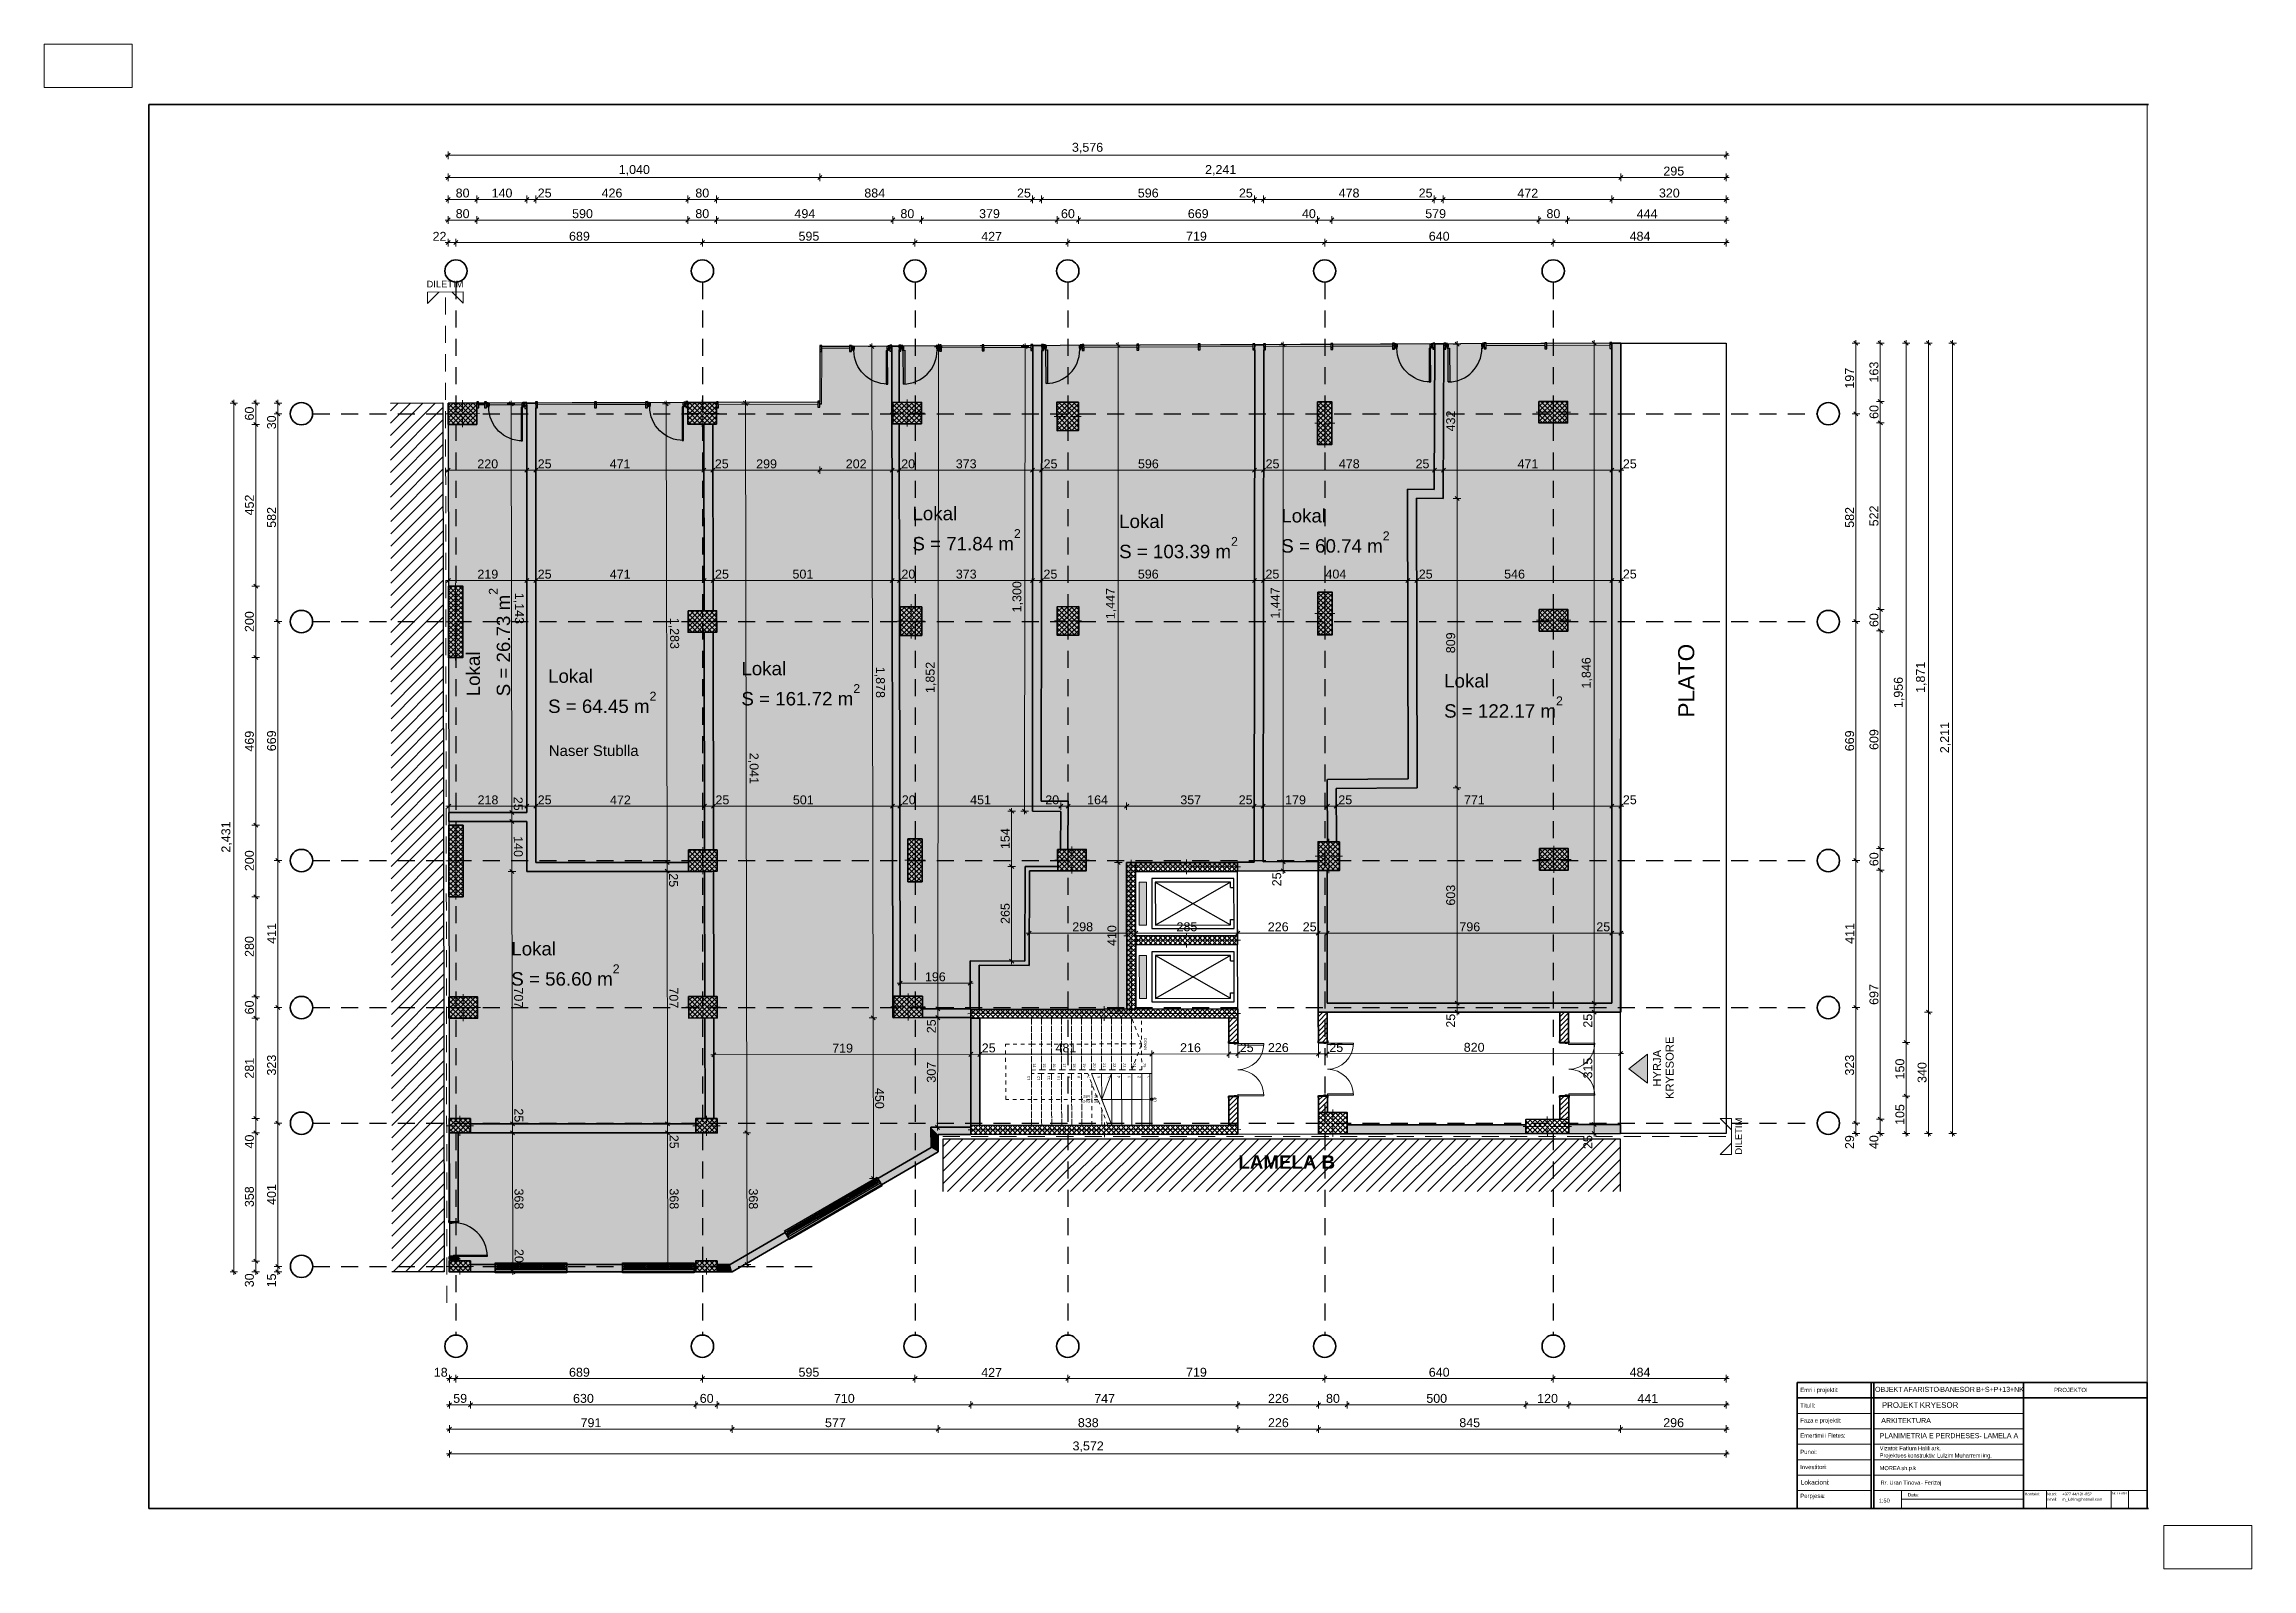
# Model space of a CAD drawing. Header units: millimetres. Extents: x -117066 to -55301, y -75598 to 14871.
# Drawn here: x -117066 to -55301, y -27788 to 14871 of the extents above; entities that cross this region are included whole.
import ezdxf

# ---------------------------------------------------------------- set-up
doc = ezdxf.new("R2010")
doc.units = ezdxf.units.MM
doc.header["$MEASUREMENT"] = 0
doc.header["$XCLIPFRAME"] = 0
for name, pattern in [('Dense Dotted', [132.291663, 0, -132.291663]), ('Long Dashed', [793.749976, 476.249993, -317.499983]), ('Small Dashed', [211.666667, 105.833333, -105.833333])]:
    doc.linetypes.add(name, pattern=pattern)
for name, color, linetype, lineweight in [('2D Drafting - General_Pen_No__1', 7, 'Continuous', 13), ('2D Drafting - General_Pen_No__2', 8, 'Continuous', 15), ('2D Drafting - General_Pen_No__42', 8, 'Continuous', 25), ('A - Alumil_Pen_No__42', 8, 'Continuous', 25), ('A - Dimensionimi_Pen_No__1', 7, 'Continuous', 13), ('A - Fill Zone_Pen_No__1', 7, 'Continuous', 13), ('A - Muret_Pen_No__7', 7, 'Continuous', 35), ('A - Pllaka Perdhes_Pen_No__42', 8, 'Continuous', 25), ('A - Shtyllat_Pen_No__1', 7, 'Continuous', 13), ('A - Shtyllat_Pen_No__7', 7, 'Continuous', 35), ('ARCHICAD Doors_Pen_No__101', 252, 'Continuous', 13), ('ARCHICAD Doors_Pen_No__42', 8, 'Continuous', 25), ('ARCHICAD Windows_Pen_No__42', 8, 'Continuous', 25), ('Drawing & Figure_Pen_No__1', 7, 'Continuous', 13), ('Drawing & Figure_Pen_No__101', 252, 'Continuous', 13), ('Drawing & Figure_Pen_No__7', 7, 'Continuous', 35), ('Structural - Stair & Railing_Pen_No__11', 171, 'Continuous', 18)]:
    doc.layers.add(name, color=color, linetype=linetype, lineweight=lineweight)
for name, color, linetype, lineweight, true_color in [('2D Drafting - General_Pen_No__82', 7, 'Continuous', 20, 0xaaaaaa), ('2D Drafting - General_Pen_No__86', 7, 'Continuous', 20, 0x5555ff), ('A - Alumil_Pen_No__102', 7, 'Continuous', 13, 0xcccccc), ('A - Fill Zone_Pen_No__102', 7, 'Continuous', 13, 0xcccccc), ('A - Fill Zone_Pen_No__104', 7, 'Continuous', 13, 0x96e196), ('A - Fill Zone_Pen_No__105', 7, 'Continuous', 13, 0xcae6ff), ('A - Fill Zone_Pen_No__109', 7, 'Continuous', 13, 0xb4e4dc), ('A - Fill Zone_Pen_No__111', 7, 'Continuous', 13, 0xccccff), ('A - Fill Zone_Pen_No__112', 7, 'Continuous', 13, 0xd5aaaa), ('A - Fill Zone_Pen_No__119', 7, 'Continuous', 13, 0xdecbcb), ('A - Muret_Pen_No__102', 7, 'Continuous', 13, 0xcccccc), ('A - Muret_Pen_No__159', 7, 'Continuous', 0, 0x97c9ff), ('A - Muret_Pen_No__179', 7, 'Continuous', 13, 0xb7d9ff), ('ARCHICAD Doors_Pen_No__108', 7, 'Continuous', 13, 0xfd8379), ('Drawing & Figure_Pen_No__58', 7, 'Continuous', 25, 0xdf0000), ('Drawing & Figure_Pen_No__83', 7, 'Continuous', 13, 0xff9955), ('Drawing & Figure_Pen_No__86', 7, 'Continuous', 20, 0x5555ff), ('Structural - Stair & Railing_Pen_No__71', 171, 'Continuous', 20, 0xaaaaff), ('Structural - Stair & Railing_Pen_No__91', 171, 'Continuous', 13, 0xaaaaff)]:
    doc.layers.add(name, color=color, linetype=linetype, lineweight=lineweight, true_color=true_color)
for name, color, linetype in [('A - Alumil', 7, 'Continuous'), ('A - Dimensionimi', 7, 'Continuous'), ('A - Muret', 7, 'Continuous'), ('A - Pllaka Perdhes', 7, 'Continuous'), ('A - Shtyllat', 7, 'Continuous'), ('Drawing & Figure', 7, 'Continuous'), ('Structural - Stair & Railing', 7, 'Continuous')]:
    doc.layers.add(name, color=color, linetype=linetype)
doc.styles.add('GENERATED_STYLE_1', font='arial.ttf')
doc.styles.add('GENERATED_STYLE_2', font='arial.ttf')
doc.dimstyles.new('GENERATED_STYLE__1', dxfattribs={"dimtxt": 249.749994, "dimasz": 106.875, "dimexe": 0.18, "dimexo": 100000, "dimgap": 0.09, "dimtad": 1, "dimtih": 1, "dimtoh": 1, "dimdec": 0, "dimlfac": 0.1, "dimzin": 0, "dimdsep": 46, "dimtxsty": 'GENERATED_STYLE_1', "dimblk": 'ARROWHEAD_6', "dimblk1": 'ARROWHEAD_6', "dimblk2": 'ARROWHEAD_6', "dimcen": 0.09, "dimclrd": 7, "dimclre": 7, "dimclrt": 7, "dimadec": 0, "dimazin": 0, "dimtfac": 1, "dimtdec": 4, "dimtmove": 0, "dimatfit": 3, "dimfxl": 0, "dimtolj": 1, "dimtzin": 0, "dimarcsym": 0})
doc.dimstyles.new('GENERATED_STYLE__10', dxfattribs={"dimtxt": 249.749994, "dimasz": 106.875, "dimexe": 0.18, "dimexo": 584.081635, "dimgap": 0.09, "dimtad": 1, "dimdec": 0, "dimlfac": 0.1, "dimzin": 0, "dimdsep": 46, "dimtxsty": 'GENERATED_STYLE_1', "dimblk": 'ARROWHEAD_6', "dimblk1": 'ARROWHEAD_6', "dimblk2": 'ARROWHEAD_6', "dimcen": 0.09, "dimclrd": 7, "dimclre": 7, "dimclrt": 7, "dimadec": 0, "dimazin": 0, "dimtfac": 1, "dimtdec": 4, "dimtmove": 0, "dimatfit": 3, "dimfxl": 0, "dimtolj": 1, "dimtzin": 0, "dimarcsym": 0})
doc.dimstyles.new('GENERATED_STYLE__11', dxfattribs={"dimtxt": 249.749994, "dimasz": 106.875, "dimexe": 0.18, "dimexo": 584.444886, "dimgap": 0.09, "dimtad": 1, "dimdec": 0, "dimlfac": 0.1, "dimzin": 0, "dimdsep": 46, "dimtxsty": 'GENERATED_STYLE_1', "dimblk": 'ARROWHEAD_6', "dimblk1": 'ARROWHEAD_6', "dimblk2": 'ARROWHEAD_6', "dimcen": 0.09, "dimclrd": 7, "dimclre": 7, "dimclrt": 7, "dimadec": 0, "dimazin": 0, "dimtfac": 1, "dimtdec": 4, "dimtmove": 0, "dimatfit": 3, "dimfxl": 0, "dimtolj": 1, "dimtzin": 0, "dimarcsym": 0})
doc.dimstyles.new('GENERATED_STYLE__12', dxfattribs={"dimtxt": 249.749994, "dimasz": 106.875, "dimexe": 0.18, "dimexo": 0.0625, "dimgap": 0.09, "dimtad": 1, "dimtih": 1, "dimtoh": 1, "dimdec": 0, "dimlfac": 0.1, "dimzin": 0, "dimdsep": 46, "dimtxsty": 'GENERATED_STYLE_1', "dimblk": 'ARROWHEAD_6', "dimblk1": 'ARROWHEAD_6', "dimblk2": 'ARROWHEAD_6', "dimcen": 0.09, "dimclrd": 7, "dimclre": 7, "dimclrt": 7, "dimadec": 0, "dimazin": 0, "dimtfac": 1, "dimtdec": 4, "dimtmove": 0, "dimatfit": 3, "dimfxl": 0, "dimtolj": 1, "dimtzin": 0, "dimarcsym": 0})
doc.dimstyles.new('GENERATED_STYLE__2', dxfattribs={"dimtxt": 249.749994, "dimasz": 106.875, "dimexe": 0.18, "dimexo": 100000, "dimgap": 0.09, "dimtad": 1, "dimdec": 0, "dimlfac": 0.1, "dimzin": 0, "dimdsep": 46, "dimtxsty": 'GENERATED_STYLE_1', "dimblk": 'ARROWHEAD_6', "dimblk1": 'ARROWHEAD_6', "dimblk2": 'ARROWHEAD_6', "dimcen": 0.09, "dimclrd": 7, "dimclre": 7, "dimclrt": 7, "dimadec": 0, "dimazin": 0, "dimtfac": 1, "dimtdec": 4, "dimtmove": 0, "dimatfit": 3, "dimfxl": 0, "dimtolj": 1, "dimtzin": 0, "dimarcsym": 0})
doc.dimstyles.new('GENERATED_STYLE__3', dxfattribs={"dimtxt": 249.749994, "dimasz": 106.875, "dimexe": 0.18, "dimexo": 100000, "dimgap": 0.09, "dimtad": 1, "dimtih": 1, "dimtoh": 1, "dimdec": 0, "dimlfac": 0.1, "dimzin": 0, "dimdsep": 46, "dimtxsty": 'GENERATED_STYLE_1', "dimblk": 'ARROWHEAD_6', "dimblk1": 'ARROWHEAD_6', "dimblk2": 'ARROWHEAD_6', "dimcen": 0.09, "dimclrd": 7, "dimclre": 7, "dimclrt": 7, "dimadec": 0, "dimazin": 0, "dimtfac": 1, "dimtdec": 4, "dimtmove": 2, "dimatfit": 3, "dimfxl": 0, "dimtolj": 1, "dimtzin": 0, "dimarcsym": 0})
doc.dimstyles.new('GENERATED_STYLE__4', dxfattribs={"dimtxt": 249.749994, "dimasz": 106.875, "dimexe": 0.18, "dimexo": 100000, "dimgap": 0.09, "dimtad": 1, "dimdec": 0, "dimlfac": 0.1, "dimzin": 0, "dimdsep": 46, "dimtxsty": 'GENERATED_STYLE_1', "dimblk": 'ARROWHEAD_6', "dimblk1": 'ARROWHEAD_6', "dimblk2": 'ARROWHEAD_6', "dimcen": 0.09, "dimclrd": 7, "dimclre": 7, "dimclrt": 7, "dimadec": 0, "dimazin": 0, "dimtfac": 1, "dimtdec": 4, "dimtmove": 2, "dimatfit": 3, "dimfxl": 0, "dimtolj": 1, "dimtzin": 0, "dimarcsym": 0})
doc.dimstyles.new('GENERATED_STYLE__5', dxfattribs={"dimtxt": 249.749994, "dimasz": 106.875, "dimexe": 0.18, "dimexo": 1.270744, "dimgap": 0.09, "dimtad": 1, "dimdec": 0, "dimlfac": 0.1, "dimzin": 0, "dimdsep": 46, "dimtxsty": 'GENERATED_STYLE_1', "dimblk": 'ARROWHEAD_6', "dimblk1": 'ARROWHEAD_6', "dimblk2": 'ARROWHEAD_6', "dimcen": 0.09, "dimclrd": 7, "dimclre": 7, "dimclrt": 7, "dimadec": 0, "dimazin": 0, "dimtfac": 1, "dimtdec": 4, "dimtmove": 0, "dimatfit": 3, "dimfxl": 0, "dimtolj": 1, "dimtzin": 0, "dimarcsym": 0})
doc.dimstyles.new('GENERATED_STYLE__6', dxfattribs={"dimtxt": 249.749994, "dimasz": 106.875, "dimexe": 0.18, "dimexo": 307.91219, "dimgap": 0.09, "dimtad": 1, "dimdec": 0, "dimlfac": 0.1, "dimzin": 0, "dimdsep": 46, "dimtxsty": 'GENERATED_STYLE_1', "dimblk": 'ARROWHEAD_6', "dimblk1": 'ARROWHEAD_6', "dimblk2": 'ARROWHEAD_6', "dimcen": 0.09, "dimclrd": 7, "dimclre": 7, "dimclrt": 7, "dimadec": 0, "dimazin": 0, "dimtfac": 1, "dimtdec": 4, "dimtmove": 0, "dimatfit": 3, "dimfxl": 0, "dimtolj": 1, "dimtzin": 0, "dimarcsym": 0})
doc.dimstyles.new('GENERATED_STYLE__7', dxfattribs={"dimtxt": 249.749994, "dimasz": 106.875, "dimexe": 0.18, "dimexo": 305.4523, "dimgap": 0.09, "dimtad": 1, "dimdec": 0, "dimlfac": 0.1, "dimzin": 0, "dimdsep": 46, "dimtxsty": 'GENERATED_STYLE_1', "dimblk": 'ARROWHEAD_6', "dimblk1": 'ARROWHEAD_6', "dimblk2": 'ARROWHEAD_6', "dimcen": 0.09, "dimclrd": 7, "dimclre": 7, "dimclrt": 7, "dimadec": 0, "dimazin": 0, "dimtfac": 1, "dimtdec": 4, "dimtmove": 0, "dimatfit": 3, "dimfxl": 0, "dimtolj": 1, "dimtzin": 0, "dimarcsym": 0})
doc.dimstyles.new('GENERATED_STYLE__8', dxfattribs={"dimtxt": 249.749994, "dimasz": 106.875, "dimexe": 0.18, "dimexo": 0.0625, "dimgap": 0.09, "dimtad": 1, "dimdec": 0, "dimlfac": 0.1, "dimzin": 0, "dimdsep": 46, "dimtxsty": 'GENERATED_STYLE_1', "dimblk": 'ARROWHEAD_6', "dimblk1": 'ARROWHEAD_6', "dimblk2": 'ARROWHEAD_6', "dimcen": 0.09, "dimclrd": 7, "dimclre": 7, "dimclrt": 7, "dimadec": 0, "dimazin": 0, "dimtfac": 1, "dimtdec": 4, "dimtmove": 0, "dimatfit": 3, "dimfxl": 0, "dimtolj": 1, "dimtzin": 0, "dimarcsym": 0})
doc.dimstyles.new('GENERATED_STYLE__9', dxfattribs={"dimtxt": 249.749994, "dimasz": 106.875, "dimexe": 0.18, "dimexo": 135.09327, "dimgap": 0.09, "dimtad": 1, "dimdec": 0, "dimlfac": 0.1, "dimzin": 0, "dimdsep": 46, "dimtxsty": 'GENERATED_STYLE_1', "dimblk": 'ARROWHEAD_6', "dimblk1": 'ARROWHEAD_6', "dimblk2": 'ARROWHEAD_6', "dimcen": 0.09, "dimclrd": 7, "dimclre": 7, "dimclrt": 7, "dimadec": 0, "dimazin": 0, "dimtfac": 1, "dimtdec": 4, "dimtmove": 0, "dimatfit": 3, "dimfxl": 0, "dimtolj": 1, "dimtzin": 0, "dimarcsym": 0})
picture_1 = doc.add_image_def('image1.bmp', size_in_pixel=(2048, 1447))
pattern_1 = [(45, (0, 0), (-68.94291, 68.94291), [])]
pattern_2 = [(45, (0, 0), (-68.94291, 68.94291), []), (135, (0, 0), (68.94291, 68.94291), [])]
pattern_3 = [(45, (0, 0), (-119.32427, 119.32427), []), (45, (-39.77, 39.77), (-119.32427, 119.32427), [])]

msp = doc.modelspace()

# ---------------------------------------------------------------- texts
at = {"layer": '2D Drafting - General_Pen_No__1', "color": 7, "linetype": 'Continuous', "lineweight": 13, "insert": (-102948.3, -5049.1), "char_height": 300, "attachment_point": 7, "style": 'GENERATED_STYLE_1'}
msp.add_mtext('\\A1;{\\pql;\\fArial|b0|i0|c0|p34;Naser\\fArial|b0|i0|c0|p34; Stublla}', dxfattribs=at)
at = {"layer": 'A - Fill Zone_Pen_No__1', "color": 7, "lineweight": 13, "char_height": 375, "attachment_point": 7, "style": 'GENERATED_STYLE_2'}
for s, insert in [('{\\fArial|b0|i0|c0|p34;Lokal^MS = 71.84 m{\\H0.66x;\\S2^  ;}}', (-92773.8, 702.3)), ('{\\fArial|b0|i0|c0|p34;Lokal^MS = 60.74 m{\\H0.66x;\\S2^  ;}}', (-82454.2, 640.1)), ('{\\fArial|b0|i0|c0|p34;Lokal^MS = 103.39 m{\\H0.66x;\\S2^  ;}}', (-86990.4, 483.9)), ('{\\fArial|b0|i0|c0|p34;Lokal^MS = 122.17 m{\\H0.66x;\\S2^  ;}}', (-77898.8, -3978.3)), ('{\\fArial|b0|i0|c0|p34;Lokal^MS = 56.60 m{\\H0.66x;\\S2^  ;}}', (-103996.7, -11474.4))]:
    msp.add_mtext(s, dxfattribs=dict(at, insert=insert))
for s, insert, rotation in [('{\\fArial|b0|i0|c0|p34;Lokal^MS = 26.73 m{\\H0.66x;\\S2^  ;}}', (-104024.4, -3375), 90), ('{\\fArial|b0|i0|c0|p34;Lokal^MS = 161.72 m{\\H0.66x;\\S2^  ;}}', (-97559.2, -3635.2), 0.004785), ('{\\fArial|b0|i0|c0|p34;Lokal^MS = 64.45 m{\\H0.66x;\\S2^  ;}}', (-102967.3, -3846.6), 0.004786)]:
    msp.add_mtext(s, dxfattribs=dict(at, insert=insert, rotation=rotation))
at = {"layer": 'Drawing & Figure_Pen_No__1', "color": 7, "linetype": 'Continuous', "lineweight": 13, "char_height": 225, "attachment_point": 7, "rotation": 90.082606, "style": 'GENERATED_STYLE_1'}
for s, insert in [('\\A1;{\\pql;\\fArial|b0|i0|c0|p34;KRYESORE}', (-71471.9, -14642.4)), ('\\A1;{\\pql;\\fArial|b0|i0|c0|p34;HYRJA}', (-71826, -14297.2))]:
    msp.add_mtext(s, dxfattribs=dict(at, insert=insert))
at = {"layer": 'Drawing & Figure_Pen_No__1', "color": 7, "linetype": 'Continuous', "lineweight": 13, "attachment_point": 7, "style": 'GENERATED_STYLE_1'}
for s, insert, char_height in [('\\A1;{\\pql;\\fArial|b0|i0|c0|p34;Emri}', (-67934.2, -22841.7), 118.582), ('\\A1;{\\pql;\\fArial|b0|i0|c0|p34;i}', (-67554.8, -22841.7), 118.582), ('\\A1;{\\pql;\\fArial|b0|i0|c0|p34;projektit}', (-67473.5, -22875.9), 118.582), ('\\A1;{\\pql;\\fArial|b0|i0|c0|p34;:}', (-66905.2, -22841.7), 118.582), ('\\A1;{\\pql;\\fArial|b0|i0|c0|p34;OBJEKT}', (-65843, -22839.8), 141.802), ('\\A1;{\\pql;\\fArial|b0|i0|c0|p34;AFARISTO}', (-65044.3, -22839.8), 141.802), ('\\A1;{\\pql;\\fArial|b0|i0|c0|p34;-}', (-64083.6, -22837.5), 141.802), ('\\A1;{\\pql;\\fArial|b0|i0|c0|p34;BANESOR}', (-64018.8, -22839.8), 141.802), ('\\A1;{\\pql;\\fArial|b0|i0|c0|p34;B}', (-63014.1, -22837.5), 141.802), ('\\A1;{\\pql;\\fArial|b0|i0|c0|p34;+}', (-62884.3, -22837.5), 141.802), ('\\A1;{\\pql;\\fArial|b0|i0|c0|p34;S}', (-62770.2, -22839.8), 141.802), ('\\A1;{\\pql;\\fArial|b0|i0|c0|p34;+}', (-62640.6, -22837.5), 141.802), ('\\A1;{\\pql;\\fArial|b0|i0|c0|p34;P}', (-62526.3, -22837.5), 141.802), ('\\A1;{\\pql;\\fArial|b0|i0|c0|p34;+}', (-62396.8, -22837.5), 141.802), ('\\A1;{\\pql;\\fArial|b0|i0|c0|p34;13}', (-62282.7, -22839.9), 141.802), ('\\A1;{\\pql;\\fArial|b0|i0|c0|p34;+}', (-62067.6, -22837.5), 141.802), ('\\A1;{\\pql;\\fArial|b0|i0|c0|p34;NK}', (-61953.3, -22837.5), 141.802), ('\\A1;{\\pql;\\fArial|b0|i0|c0|p34;PROJEKTOI}', (-60834.5, -22843.7), 118.582), ('\\A1;{\\pql;\\fArial|b0|i0|c0|p34;Titulli}', (-67934.2, -23276.8), 118.582), ('\\A1;{\\pql;\\fArial|b0|i0|c0|p34;:}', (-67561.3, -23274.9), 118.582), ('\\A1;{\\pql;\\fArial|b0|i0|c0|p34;PROJEKT}', (-65650.9, -23285.8), 158.11), ('\\A1;{\\pql;\\fArial|b0|i0|c0|p34;KRYESOR}', (-64592.6, -23285.8), 158.11), ('\\A1;{\\pql;\\fArial|b0|i0|c0|p34;Faza}', (-67934.2, -23697.3), 118.582), ('\\A1;{\\pql;\\fArial|b0|i0|c0|p34;Emertimi}', (-67934.2, -24121.2), 118.582), ('\\A1;{\\pql;\\fArial|b0|i0|c0|p34;e}', (-67527.7, -23697.3), 118.582), ('\\A1;{\\pql;\\fArial|b0|i0|c0|p34;projektit}', (-67392.2, -23729.6), 118.582), ('\\A1;{\\pql;\\fArial|b0|i0|c0|p34;i}', (-67248, -24119.4), 118.582), ('\\A1;{\\pql;\\fArial|b0|i0|c0|p34;Fletes}', (-67166.6, -24121.2), 118.582), ('\\A1;{\\pql;\\fArial|b0|i0|c0|p34;:}', (-66823.9, -23695.4), 118.582), ('\\A1;{\\pql;\\fArial|b0|i0|c0|p34;:}', (-66724.1, -24119.4), 118.582), ('\\A1;{\\pql;\\fArial|b0|i0|c0|p34;PLANIMETRIA E PERDHESES}', (-65715.2, -24135.2), 142.299), ('\\A1;{\\pql;\\fArial|b0|i0|c0|p34;ARKITEKTURA}', (-65670.4, -23711.5), 142.299), ('\\A1;{\\pql;\\fArial|b0|i0|c0|p34;-}', (-62927.3, -24132.9), 142.299), ('\\A1;{\\pql;\\fArial|b0|i0|c0|p34;LAMELA \\fArial|b0|i0|c0|p34;A}', (-62807.5, -24132.9), 142.299), ('\\A1;{\\pql;\\fArial|b0|i0|c0|p34;Punoi}', (-67934.2, -24577.5), 118.582), ('\\A1;{\\pql;\\fArial|b0|i0|c0|p34;:}', (-67520, -24575.6), 118.582), ('\\A1;{\\pql;\\fArial|b0|i0|c0|p34;Vizatoi}', (-65712.2, -24471.3), 113.442), ('\\A1;{\\pql;\\fArial|b0|i0|c0|p34;Projektues}', (-65712.2, -24706.1), 113.442), ('\\A1;{\\pql;\\fArial|b0|i0|c0|p34;:}', (-65249.4, -24469.5), 113.442), ('\\A1;{\\pql;\\fArial|b0|i0|c0|p34;Fatlum}', (-65162.4, -24471.3), 113.442), ('\\A1;{\\pql;\\fArial|b0|i0|c0|p34;konstruktiv}', (-64935.3, -24675.2), 113.442), ('\\A1;{\\pql;\\fArial|b0|i0|c0|p34;Halili}', (-64643.8, -24471.3), 113.442), ('\\A1;{\\pql;\\fArial|b0|i0|c0|p34;ark}', (-64265.2, -24471.3), 113.442), ('\\A1;{\\pql;\\fArial|b0|i0|c0|p34;:}', (-64192.7, -24673.4), 113.442), ('\\A1;{\\pql;\\fArial|b0|i0|c0|p34;Lulzim}', (-64105.6, -24675.2), 113.442), ('\\A1;{\\pql;\\fArial|b0|i0|c0|p34;.}', (-64049.6, -24469.5), 113.442), ('\\A1;{\\pql;\\fArial|b0|i0|c0|p34;Muharremi}', (-63614, -24675.2), 113.442), ('\\A1;{\\pql;\\fArial|b0|i0|c0|p34;ing}', (-62828.8, -24706.1), 113.442), ('\\A1;{\\pql;\\fArial|b0|i0|c0|p34;.}', (-62622.4, -24673.4), 113.442), ('\\A1;{\\pql;\\fArial|b0|i0|c0|p34;Investitori}', (-67934.2, -24999.9), 118.582), ('\\A1;{\\pql;\\fArial|b0|i0|c0|p34;Lokacioni}', (-67920.7, -25434), 129.549), ('\\A1;{\\pql;\\fArial|b0|i0|c0|p34;:}', (-67239.2, -24998), 118.582), ('\\A1;{\\pql;\\fArial|b0|i0|c0|p34;MOREA}', (-65712.2, -25028.4), 113.442), ('\\A1;{\\pql;\\fArial|b0|i0|c0|p34;Rr}', (-65689.4, -25432), 113.442), ('\\A1;{\\pql;\\fArial|b0|i0|c0|p34;Uran Tinova}', (-65438.5, -25433.9), 113.442), ('\\A1;{\\pql;\\fArial|b0|i0|c0|p34;sh}', (-65106.4, -25028.3), 113.442), ('\\A1;{\\pql;\\fArial|b0|i0|c0|p34;.}', (-64942.5, -25026.6), 113.442), ('\\A1;{\\pql;\\fArial|b0|i0|c0|p34;p}', (-64899, -25057.4), 113.442), ('\\A1;{\\pql;\\fArial|b0|i0|c0|p34;.}', (-64813, -25026.6), 113.442), ('\\A1;{\\pql;\\fArial|b0|i0|c0|p34;k}', (-64769.2, -25026.6), 113.442), ('\\A1;{\\pql;\\fArial|b0|i0|c0|p34;Ferizaj}', (-64462.5, -25464.7), 113.442), ('\\A1;{\\pql;\\fArial|b0|i0|c0|p34;Perpjesa}', (-67934.2, -25840.8), 118.582), ('\\A1;{\\pql;\\fArial|b0|i0|c0|p34;:}', (-67294.4, -25806.7), 118.582), ('\\A1;{\\pql;\\fArial|b0|i0|c0|p34;:}', (-67173.4, -25432), 129.549), ('\\A1;{\\pql;\\fArial|b0|i0|c0|p34;1}', (-65736.7, -25935.2), 113.442), ('\\A1;{\\pql;\\fArial|b0|i0|c0|p34;:}', (-65650.6, -25935.2), 113.442), ('\\A1;{\\pql;\\fArial|b0|i0|c0|p34;50}', (-65607.1, -25937.1), 113.442), ('\\A1;{\\pql;\\fArial|b0|i0|c0|p34;.}', (-65525.6, -25432), 113.442), ('\\A1;{\\pql;\\fArial|b0|i0|c0|p34;Data}', (-64929, -25764.9), 94.866), ('\\A1;{\\pql;\\fArial|b0|i0|c0|p34;:}', (-64654.9, -25763.4), 94.866), ('\\A1;{\\pql;\\fArial|b0|i0|c0|p34;-}', (-64557.8, -25432), 113.442), ('\\A1;{\\pql;\\fArial|b0|i0|c0|p34;Kontakti}', (-61650.2, -25736.4), 79.055), ('\\A1;{\\pql;\\fArial|b0|i0|c0|p34;:}', (-61259.2, -25735.2), 79.055), ('\\A1;{\\pql;\\fArial|b0|i0|c0|p34;email}', (-61032.1, -25885.5), 79.055), ('\\A1;{\\pql;\\fArial|b0|i0|c0|p34;Nr}', (-61032.1, -25735.2), 79.055), ('\\A1;{\\pql;\\fArial|b0|i0|c0|p34;.}', (-60917.8, -25735.2), 79.055), ('\\A1;{\\pql;\\fArial|b0|i0|c0|p34;tel}', (-60887.5, -25736.4), 79.055), ('\\A1;{\\pql;\\fArial|b0|i0|c0|p34;:}', (-60774, -25884.2), 79.055), ('\\A1;{\\pql;\\fArial|b0|i0|c0|p34;:}', (-60773.2, -25735.2), 79.055), ('\\A1;{\\pql;\\fArial|b0|i0|c0|p34;+}', (-60605.1, -25735.2), 79.055), ('\\A1;{\\pql;\\fArial|b0|i0|c0|p34;m}', (-60605.1, -25884.2), 79.055), ('\\A1;{\\pql;\\fArial|b0|i0|c0|p34;377 44}', (-60541.4, -25736.5), 79.055), ('\\A1;{\\pql;\\fArial|b0|i0|c0|p34;_}', (-60514.6, -25905.7), 79.055), ('\\A1;{\\pql;\\fArial|b0|i0|c0|p34;lulzim}', (-60454.8, -25885.5), 79.055), ('\\A1;{\\pql;\\fArial|b0|i0|c0|p34;/}', (-60211.2, -25736.5), 79.055), ('\\A1;{\\pql;\\fArial|b0|i0|c0|p34;131}', (-60180.7, -25736.5), 79.055), ('\\A1;{\\pql;\\fArial|b0|i0|c0|p34;@}', (-60178.7, -25907), 79.055), ('\\A1;{\\pql;\\fArial|b0|i0|c0|p34;hotmail}', (-60068.6, -25885.5), 79.055), ('\\A1;{\\pql;\\fArial|b0|i0|c0|p34;-}', (-60000.8, -25735.2), 79.055), ('\\A1;{\\pql;\\fArial|b0|i0|c0|p34;652}', (-59964.6, -25736.5), 79.055), ('\\A1;{\\pql;\\fArial|b0|i0|c0|p34;.}', (-59720.5, -25884.2), 79.055), ('\\A1;{\\pql;\\fArial|b0|i0|c0|p34;com}', (-59689.9, -25885.5), 79.055), ('\\A1;{\\pql;\\fArial|b0|i0|c0|p34;Nr}', (-59209.2, -25707.1), 63.244), ('\\A1;{\\pql;\\fArial|b0|i0|c0|p34;.}', (-59117.7, -25707.1), 63.244), ('\\A1;{\\pql;\\fArial|b0|i0|c0|p34;i}', (-59069.1, -25707.1), 63.244), ('\\A1;{\\pql;\\fArial|b0|i0|c0|p34;Fletës}', (-59025.8, -25708.1), 63.244)]:
    msp.add_mtext(s, dxfattribs=dict(at, insert=insert, char_height=char_height))
at = {"layer": 'Drawing & Figure_Pen_No__101', "color": 252, "linetype": 'Continuous', "lineweight": 13, "insert": (-70891.7, -3968), "char_height": 450, "attachment_point": 7, "rotation": 90.082606, "style": 'GENERATED_STYLE_1'}
msp.add_mtext('\\A1;{\\pql;\\fArial|b0|i0|c0|p34;PLATO}', dxfattribs=at)
at = {"layer": 'Drawing & Figure_Pen_No__101', "color": 252, "linetype": 'Continuous', "lineweight": 13, "insert": (-83654.8, -16595.4), "char_height": 375, "attachment_point": 7, "style": 'GENERATED_STYLE_2'}
msp.add_mtext('\\A1;{\\pql;\\fArial|b1|i0|c0|p34;LAMELA B}', dxfattribs=at)
at = {"layer": 'Drawing & Figure_Pen_No__86', "color": 173, "linetype": 'Continuous', "lineweight": 20, "true_color": 0x5555ff, "char_height": 187.5, "style": 'GENERATED_STYLE_1'}
for s, insert, attachment_point, rotation in [('\\A1;{\\pqr;\\fArial|b0|i0|c0|p34;DILETIM}', (-105334.7, 8064.6), 9, 0.015688), ('\\A1;{\\pql;\\fArial|b0|i0|c0|p34;DILETIM}', (-69564.9, -16197.9), 7, 90.082606)]:
    msp.add_mtext(s, dxfattribs=dict(at, insert=insert, attachment_point=attachment_point, rotation=rotation))

# ---------------------------------------------------------------- blocks, each defined once
blk = doc.blocks.new('Slab_1', base_point=(-92053, -16118))
at = {"layer": 'A - Pllaka Perdhes_Pen_No__42', "color": 8, "linetype": 'Continuous', "lineweight": 25, "flags": 128}
blk.add_lwpolyline([(-92053, -16118), (-92055, -15635), (-72965, -15608), (-72954, 6503), (-95363, 6411), (-95364, 4851), (-105764, 4831), (-105729, -19476), (-97819, -19474)], close=True, dxfattribs=at)
blk = doc.blocks.new('Stair_1')
at = {"layer": 'Structural - Stair & Railing_Pen_No__71', "linetype": 'Continuous', "lineweight": 20, "true_color": 0xaaaaff}
blk.add_hatch(color=161, dxfattribs=at).paths.add_polyline_path([(-86079, -14614, 1), (-86079, -14689, 1)])
at = {"layer": 'Structural - Stair & Railing_Pen_No__11', "color": 171, "linetype": 'Small Dashed', "lineweight": 18}
for p, q in [((-86361, -13102), (-86642, -12377)), ((-90166, -13107), (-89441, -13106)), ((-90164, -14657), (-90166, -13107)), ((-89441, -13106), (-86641, -13102)), ((-86641, -13102), (-86361, -13102)), ((-86640, -13827), (-86361, -13102)), ((-87305, -15378), (-87867, -13929)), ((-89439, -14656), (-90164, -14657)), ((-87586, -14653), (-89439, -14656))]:
    blk.add_line(p, q, dxfattribs=at)
at = {"layer": 'Structural - Stair & Railing_Pen_No__11', "color": 171, "linetype": 'Continuous', "lineweight": 18}
for p, q in [((-87480, -13928), (-87760, -13928)), ((-87198, -15378), (-87760, -13928)), ((-87200, -13928), (-87480, -13928)), ((-87480, -13928), (-87479, -14653)), ((-87479, -14653), (-87480, -13928)), ((-87200, -13928), (-87479, -14653)), ((-86920, -13927), (-87200, -13928)), ((-87200, -13928), (-87198, -15378)), ((-87198, -15378), (-87200, -13928)), ((-86640, -13927), (-86920, -13927)), ((-86920, -13927), (-86918, -15377)), ((-86918, -15377), (-86920, -13927)), ((-86360, -13927), (-86640, -13927)), ((-86640, -13927), (-86638, -15377)), ((-86638, -15377), (-86640, -13927)), ((-86080, -13926), (-86360, -13927)), ((-86360, -13927), (-86358, -15377)), ((-86358, -15377), (-86360, -13927)), ((-86078, -15376), (-86080, -13926)), ((-86359, -14652), (-87479, -14653)), ((-87479, -14653), (-87198, -15378)), ((-86079, -14651), (-86359, -14652)), ((-87198, -15378), (-86918, -15377)), ((-86918, -15377), (-86638, -15377)), ((-86638, -15377), (-86358, -15377)), ((-86358, -15377), (-86078, -15376))]:
    blk.add_line(p, q, dxfattribs=at)
for start, end in [(90.07561, 270.07561), (270.07561, 90.07561)]:
    blk.add_arc((-86079, -14651), 37.5, start, end, dxfattribs=at)
at = {"layer": 'Structural - Stair & Railing_Pen_No__91', "color": 161, "linetype": 'Small Dashed', "lineweight": 13, "true_color": 0xaaaaff}
for p, q in [((-89442, -12381), (-90892, -12382)), ((-90892, -12382), (-90888, -15382)), ((-89162, -12380), (-89442, -12381)), ((-89440, -13831), (-89442, -12381)), ((-89442, -12381), (-89440, -13831)), ((-89160, -13830), (-89162, -12380)), ((-89162, -12380), (-89160, -13830)), ((-88882, -12380), (-89162, -12380)), ((-88602, -12379), (-88882, -12380)), ((-88880, -13830), (-88882, -12380)), ((-88882, -12380), (-88880, -13830)), ((-88600, -13829), (-88602, -12379)), ((-88602, -12379), (-88600, -13829)), ((-88322, -12379), (-88602, -12379)), ((-88320, -13829), (-88322, -12379)), ((-88322, -12379), (-88320, -13829)), ((-88042, -12379), (-88322, -12379)), ((-87762, -12378), (-88042, -12379)), ((-88040, -13829), (-88042, -12379)), ((-88042, -12379), (-88040, -13829)), ((-87760, -13828), (-87762, -12378)), ((-87762, -12378), (-87760, -13828)), ((-87482, -12378), (-87762, -12378)), ((-87480, -13828), (-87482, -12378)), ((-87482, -12378), (-87480, -13828)), ((-87202, -12378), (-87482, -12378)), ((-86922, -12377), (-87202, -12378)), ((-87200, -13828), (-87202, -12378)), ((-87202, -12378), (-87200, -13828)), ((-86920, -13827), (-86922, -12377)), ((-86922, -12377), (-86920, -13827)), ((-86642, -12377), (-86922, -12377)), ((-86640, -13827), (-86642, -12377)), ((-86642, -12377), (-86640, -13827)), ((-86362, -12377), (-86642, -12377)), ((-86360, -13827), (-86362, -12377)), ((-89440, -13831), (-89160, -13830)), ((-89440, -13931), (-89440, -13831)), ((-89160, -13930), (-89440, -13931)), ((-89440, -13931), (-89438, -15381)), ((-89438, -15381), (-89440, -13931)), ((-89160, -13830), (-88880, -13830)), ((-88880, -13930), (-89160, -13930)), ((-89160, -13930), (-89158, -15380)), ((-89158, -15380), (-89160, -13930)), ((-88880, -13830), (-88600, -13829)), ((-88600, -13929), (-88880, -13930)), ((-88880, -13930), (-88878, -15380)), ((-88878, -15380), (-88880, -13930)), ((-88600, -13829), (-88320, -13829)), ((-88320, -13929), (-88600, -13929)), ((-88600, -13929), (-88598, -15379)), ((-88598, -15379), (-88600, -13929)), ((-88320, -13829), (-88040, -13829)), ((-88040, -13929), (-88320, -13929)), ((-88320, -13929), (-88318, -15379)), ((-88318, -15379), (-88320, -13929)), ((-88040, -13829), (-87760, -13828)), ((-87867, -13929), (-88040, -13929)), ((-88040, -13929), (-88038, -15379)), ((-88038, -15379), (-88040, -13929)), ((-87760, -13828), (-87480, -13828)), ((-87480, -13828), (-87200, -13828)), ((-87200, -13828), (-86920, -13827)), ((-86920, -13827), (-86640, -13827)), ((-86640, -13827), (-86360, -13827)), ((-87759, -14206), (-87758, -15378)), ((-87758, -15378), (-87759, -14206)), ((-90888, -15382), (-89438, -15381)), ((-89438, -15381), (-89158, -15380)), ((-89158, -15380), (-88878, -15380)), ((-88878, -15380), (-88598, -15379)), ((-88598, -15379), (-88318, -15379)), ((-88318, -15379), (-88038, -15379)), ((-88038, -15379), (-87758, -15378)), ((-87758, -15378), (-87478, -15378)), ((-87478, -14931), (-87478, -15378)), ((-87478, -15378), (-87478, -14931)), ((-87478, -15378), (-87305, -15378))]:
    blk.add_line(p, q, dxfattribs=at)
at = {"layer": 'Structural - Stair & Railing_Pen_No__91', "color": 161, "linetype": 'Continuous', "lineweight": 13, "true_color": 0xaaaaff}
for p, q in [((-86130, -13926), (-87760, -13928)), ((-86128, -15376), (-86130, -13926)), ((-87198, -15378), (-86128, -15376))]:
    blk.add_line(p, q, dxfattribs=at)
at = {"layer": 'Structural - Stair & Railing_Pen_No__71', "color": 161, "lineweight": 20, "true_color": 0xaaaaff, "char_height": 75, "style": 'GENERATED_STYLE_1'}
for s, insert, attachment_point, rotation in [('\\A1;{\\pql;\\fArial|b0|i0|c0|p34;DOWN}', (-86257, -12939), 4, 270.07561), ('\\A1;{\\pql;\\fArial|b0|i0|c0|p34;13}', (-89518, -14117), 4, 90.07561), ('\\A1;{\\pql;\\fArial|b0|i0|c0|p34;14}', (-89361, -13644), 4, 270.07561), ('\\A1;{\\pql;\\fArial|b0|i0|c0|p34;12}', (-89239, -14117), 4, 90.07561), ('\\A1;{\\pql;\\fArial|b0|i0|c0|p34;15}', (-89081, -13644), 4, 270.07561), ('\\A1;{\\pql;\\fArial|b0|i0|c0|p34;11}', (-88959, -14109), 4, 90.07561), ('\\A1;{\\pql;\\fArial|b0|i0|c0|p34;16}', (-88801, -13643), 4, 270.07561), ('\\A1;{\\pql;\\fArial|b0|i0|c0|p34;10}', (-88678, -14116), 4, 90.07561), ('\\A1;{\\pql;\\fArial|b0|i0|c0|p34;17}', (-88521, -13643), 4, 270.07561), ('\\A1;{\\pql;\\fArial|b0|i0|c0|p34;9}', (-88398, -14059), 4, 90.07561), ('\\A1;{\\pql;\\fArial|b0|i0|c0|p34;18}', (-88241, -13643), 4, 270.07561), ('\\A1;{\\pql;\\fArial|b0|i0|c0|p34;8}', (-88118, -14058), 4, 90.07561), ('\\A1;{\\pql;\\fArial|b0|i0|c0|p34;19}', (-87961, -13642), 4, 270.07561), ('\\A1;{\\pql;\\fArial|b0|i0|c0|p34;7}', (-87839, -14058), 4, 90.07561), ('\\A1;{\\pql;\\fArial|b0|i0|c0|p34;20}', (-87681, -13642), 4, 270.07561), ('\\A1;{\\pql;\\fArial|b0|i0|c0|p34;6}', (-87558, -14058), 4, 90.07561), ('\\A1;{\\pql;\\fArial|b0|i0|c0|p34;21}', (-87401, -13642), 4, 270.07561), ('\\A1;{\\pql;\\fArial|b0|i0|c0|p34;5}', (-87278, -14057), 4, 90.07561), ('\\A1;{\\pql;\\fArial|b0|i0|c0|p34;22}', (-87121, -13641), 4, 270.07561), ('\\A1;{\\pql;\\fArial|b0|i0|c0|p34;4}', (-86999, -14057), 4, 90.07561), ('\\A1;{\\pql;\\fArial|b0|i0|c0|p34;23}', (-86841, -13641), 4, 270.07561), ('\\A1;{\\pql;\\fArial|b0|i0|c0|p34;3}', (-86718, -14056), 4, 90.07561), ('\\A1;{\\pql;\\fArial|b0|i0|c0|p34;24}', (-86561, -13640), 4, 270.07561), ('\\A1;{\\pql;\\fArial|b0|i0|c0|p34;2}', (-86439, -14056), 4, 90.07561), ('\\A1;{\\pql;\\fArial|b0|i0|c0|p34;25}', (-86281, -13640), 4, 270.07561), ('\\A1;{\\pql;\\fArial|b0|i0|c0|p34;1}', (-86159, -14056), 4, 90.07561), ('\\A1;{\\pqc;\\pt0,5325;\\fArial|b0|i0|c0|p34;24G x \\fArial|b0|i0|c0|p34;28\\fArial|b0|i0|c0|p34;\\A1{\\H.66x;\\S^  ;}\\fArial|b0|i0|c0|p34;\\fArial|b0|i0|c0|p34;\\fArial|b0|i0|c0|p34;\\fArial|b0|i0|c0|p34;\\A1{\\H.66x;\\S^  ;}\\fArial|b0|i0|c0|p34;\\fArial|b0|i0|c0|p34;\\fArial|b0|i0|c0|p34;\\fArial|b0|i0|c0|p34;\\A1{\\H.66x;\\S^  ;}\\fArial|b0|i0|c0|p34;}', (-87759, -14671), 2, 0.07561), ('\\A1;{\\pqc;\\pt0,5325;\\fArial|b0|i0|c0|p34;25R x \\fArial|b0|i0|c0|p34;16\\fArial|b0|i0|c0|p34;\\A1{\\H.66x;\\S^  ;}\\fArial|b0|i0|c0|p34;\\fArial|b0|i0|c0|p34;\\fArial|b0|i0|c0|p34;\\fArial|b0|i0|c0|p34;\\A1{\\H.66x;\\S^  ;}\\fArial|b0|i0|c0|p34;\\fArial|b0|i0|c0|p34;\\fArial|b0|i0|c0|p34;\\fArial|b0|i0|c0|p34;\\A1{\\H.66x;\\S^  ;}\\fArial|b0|i0|c0|p34;}', (-87759, -14629), 8, 0.07561), ('\\A1;{\\pql;\\fArial|b0|i0|c0|p34;UP}', (-85982, -14722), 4, 90.07561)]:
    blk.add_mtext(s, dxfattribs=dict(at, insert=insert, attachment_point=attachment_point, rotation=rotation))
blk = doc.blocks.new('Wall_1', base_point=(-103563, -8273))
at = {"layer": 'A - Muret_Pen_No__102', "linetype": 'Continuous', "lineweight": 0, "true_color": 0xcccccc}
blk.add_hatch(color=254, dxfattribs=at).paths.add_polyline_path([(-103564, 4831), (-103563, -8273), (-103313, -8273), (-103314, 4695), (-103314, 4831)])
at = {"layer": 'A - Muret_Pen_No__7', "color": 7, "linetype": 'Continuous', "lineweight": 35, "flags": 128}
for points in [[(-103314, 4831), (-103564, 4831)], [(-103564, 4781), (-103563, -6624)], [(-103313, -8023), (-103314, 4695)], [(-103563, -6874), (-103563, -8273)], [(-103563, -8273), (-103313, -8273)]]:
    blk.add_lwpolyline(points, dxfattribs=at)
blk = doc.blocks.new('Wall_2', base_point=(-98324, -15339))
at = {"layer": 'A - Muret_Pen_No__102', "linetype": 'Continuous', "lineweight": 0, "true_color": 0xcccccc}
for points in [[(-98360, 4242), (-98610, 4242), (-98601, -982), (-98351, -982)], [(-98600, -1582), (-98588, -7672), (-98338, -7672), (-98350, -1582)], [(-98337, -8272), (-98587, -8272), (-98581, -11775), (-98331, -11775)], [(-98330, -12375), (-98580, -12375), (-98575, -15189), (-98325, -15189)]]:
    blk.add_hatch(color=254, dxfattribs=at).paths.add_polyline_path(points)
at = {"layer": 'A - Muret_Pen_No__7', "color": 7, "linetype": 'Continuous', "lineweight": 35, "flags": 128}
for points in [[(-98610, 4242), (-98601, -982)], [(-98351, -982), (-98360, 4242)], [(-98600, -1582), (-98588, -7672)], [(-98338, -7672), (-98350, -1582)], [(-98587, -8272), (-98581, -11775)], [(-98331, -11775), (-98337, -8272)], [(-98580, -12375), (-98575, -15189)], [(-98325, -15189), (-98330, -12375)]]:
    blk.add_lwpolyline(points, dxfattribs=at)
blk = doc.blocks.new('Wall_3', base_point=(-105747, -6749))
at = {"layer": 'A - Muret_Pen_No__102', "linetype": 'Continuous', "lineweight": 0, "true_color": 0xcccccc}
blk.add_hatch(color=254, dxfattribs=at).paths.add_polyline_path([(-105747, -6874), (-103563, -6874), (-103563, -6624), (-105747, -6624)])
at = {"layer": 'A - Muret_Pen_No__7', "color": 7, "linetype": 'Continuous', "lineweight": 35, "flags": 128}
for points in [[(-103563, -6624), (-105747, -6624)], [(-105747, -6624), (-105747, -6874)], [(-105747, -6874), (-103563, -6874)]]:
    blk.add_lwpolyline(points, dxfattribs=at)
blk = doc.blocks.new('Wall_4', base_point=(-98387, -8148))
at = {"layer": 'A - Muret_Pen_No__102', "linetype": 'Continuous', "lineweight": 0, "true_color": 0xcccccc}
for points in [[(-103313, -8023), (-103313, -8273), (-99040, -8273), (-99040, -8023)], [(-99040, -8273), (-98387, -8273), (-98387, -8272)]]:
    blk.add_hatch(color=254, dxfattribs=at).paths.add_polyline_path(points)
at = {"layer": 'A - Muret_Pen_No__7', "color": 7, "linetype": 'Continuous', "lineweight": 35, "flags": 128}
for points in [[(-99040, -8023), (-103313, -8023)], [(-103313, -8273), (-98387, -8273)]]:
    blk.add_lwpolyline(points, dxfattribs=at)
blk = doc.blocks.new('Wall_5', base_point=(-93218, -12366))
at = {"layer": 'A - Muret_Pen_No__102', "linetype": 'Continuous', "lineweight": 0, "true_color": 0xcccccc}
blk.add_hatch(color=254, dxfattribs=at).paths.add_polyline_path([(-93349, 6420), (-93318, -12366), (-93296, -12339), (-93297, -11767), (-93119, -11767), (-93146, 4250), (-93320, 4249), (-93321, 4849), (-93147, 4850), (-93149, 6316), (-93150, 6420)])
at = {"layer": 'A - Muret_Pen_No__7', "color": 7, "linetype": 'Continuous', "lineweight": 35, "flags": 128}
for points in [[(-93149, 6420), (-93349, 6420)], [(-93349, 6420), (-93318, -12366)], [(-93147, 4850), (-93149, 6316)], [(-93119, -11767), (-93146, 4250)]]:
    blk.add_lwpolyline(points, dxfattribs=at)
blk = doc.blocks.new('Wall_6', base_point=(-93218, -12366))
at = {"layer": 'A - Muret_Pen_No__102', "linetype": 'Continuous', "lineweight": 0, "true_color": 0xcccccc}
for points in [[(-93318, -12366), (-93296, -12366), (-93296, -12339)], [(-91142, -12116), (-92497, -12116), (-92496, -12366), (-91142, -12366), (-91142, -12326), (-91142, -12134), (-91142, -12134)]]:
    blk.add_hatch(color=254, dxfattribs=at).paths.add_polyline_path(points)
at = {"layer": 'A - Muret_Pen_No__7', "color": 7, "linetype": 'Continuous', "lineweight": 35, "flags": 128}
for points in [[(-91142, -12116), (-92497, -12116)], [(-91142, -12134), (-91142, -12116)], [(-91142, -12366), (-91142, -12326)], [(-93318, -12366), (-93296, -12366)], [(-92496, -12366), (-91142, -12366)]]:
    blk.add_lwpolyline(points, dxfattribs=at)
blk = doc.blocks.new('Wall_7', base_point=(-92055, -15634))
at = {"layer": 'A - Muret_Pen_No__102', "linetype": 'Continuous', "lineweight": 0, "true_color": 0xcccccc}
blk.add_hatch(color=254, dxfattribs=at).paths.add_polyline_path([(-92256, -15434), (-92055, -15634), (-91137, -15634), (-91137, -15568), (-91138, -15434)])
at = {"layer": 'A - Muret_Pen_No__7', "color": 7, "linetype": 'Continuous', "lineweight": 35, "flags": 128}
for points in [[(-91137, -15434), (-92256, -15434)], [(-92055, -15634), (-91137, -15634)], [(-91137, -15634), (-91137, -15568)]]:
    blk.add_lwpolyline(points, dxfattribs=at)
blk = doc.blocks.new('Wall_8', base_point=(-98324, -15339))
at = {"layer": 'A - Muret_Pen_No__102', "linetype": 'Continuous', "lineweight": 0, "true_color": 0xcccccc}
for points in [[(-105735, -15340), (-105735, -15341), (-105735, -15340)], [(-105135, -15340), (-105135, -15590), (-98834, -15589), (-98834, -15339)]]:
    blk.add_hatch(color=254, dxfattribs=at).paths.add_polyline_path(points)
at = {"layer": 'A - Muret_Pen_No__7', "color": 7, "linetype": 'Continuous', "lineweight": 35, "flags": 128}
for points in [[(-105735, -15340), (-105735, -15340)], [(-98834, -15339), (-105135, -15340)], [(-105135, -15590), (-98834, -15589)]]:
    blk.add_lwpolyline(points, dxfattribs=at)
blk = doc.blocks.new('Wall_9', base_point=(-92055, -15634))
at = {"layer": 'A - Muret_Pen_No__102', "linetype": 'Continuous', "lineweight": 0, "true_color": 0xcccccc}
blk.add_hatch(color=254, dxfattribs=at).paths.add_polyline_path([(-92256, -15434), (-92253, -16003), (-92053, -16118), (-92055, -15634)])
at = {"layer": 'A - Muret_Pen_No__7', "color": 7, "linetype": 'Continuous', "lineweight": 35, "flags": 128}
for points in [[(-92256, -15434), (-92253, -16003)], [(-92053, -16118), (-92055, -15634)]]:
    blk.add_lwpolyline(points, dxfattribs=at)
blk = doc.blocks.new('Triple Window 22')
at = {"layer": 'ARCHICAD Windows_Pen_No__42', "color": 8, "linetype": 'Continuous', "lineweight": 25}
for p, q in [((1500, 100), (-1500, 100)), ((-1500, 100), (-1500, -100)), ((-1500, 50), (1500, 50)), ((-1500, 0), (-1500, 50)), ((-1500, 0), (-1455, 0)), ((-1500, -50), (-1500, 0)), ((-1500, -50), (-1500, 0)), ((-1455, 25), (-1405, 25)), ((-1455, -25), (-1455, 25)), ((-1455, 0), (-1455, -25)), ((-1405, 25), (-548, 25)), ((-1405, 25), (-1405, -25)), ((-1405, 25), (-548, 25)), ((-1405, 0), (-548, 0)), ((-548, -25), (-548, 25)), ((-548, 25), (-498, 25)), ((-498, 25), (-498, -25)), ((-498, -25), (-498, 0)), ((-498, 0), (-488, 0)), ((-488, 0), (-478, 0)), ((-478, 25), (-428, 25)), ((-478, -25), (-478, 25)), ((-478, 0), (-478, -25)), ((-428, 25), (428, 25)), ((-428, 25), (-428, -25)), ((-428, 25), (428, 25)), ((-428, 0), (428, 0)), ((428, -25), (428, 25)), ((428, 25), (478, 25)), ((478, 25), (478, -25)), ((478, -25), (478, 0)), ((478, 0), (488, 0)), ((488, 0), (498, 0)), ((498, 25), (548, 25)), ((498, -25), (498, 25)), ((498, 0), (498, -25)), ((548, 25), (1405, 25)), ((548, 25), (548, -25)), ((548, 25), (1405, 25)), ((548, 0), (1405, 0)), ((1405, -25), (1405, 25)), ((1405, 25), (1455, 25)), ((1455, 25), (1455, -25)), ((1455, -25), (1455, 0)), ((1455, 0), (1500, 0)), ((1500, -100), (1500, 100)), ((1500, 0), (1500, 50)), ((1500, -50), (1500, 0)), ((1500, -50), (1500, 0)), ((-1430, -50), (-1500, -50)), ((-1500, -150), (-1500, -50)), ((-1500, -100), (1500, -100)), ((-1500, -150), (-1500, -180)), ((-1500, -150), (1500, -150)), ((-1500, -180), (1500, -180)), ((-1455, -25), (-1430, -25)), ((-1405, -25), (-1455, -25)), ((-1430, -25), (-1430, -50)), ((-523, -50), (-1430, -50)), ((-548, -25), (-1405, -25)), ((-498, -25), (-548, -25)), ((-523, -50), (-523, -25)), ((-523, -25), (-498, -25)), ((-488, -50), (-523, -50)), ((-453, -50), (-488, -50)), ((-478, -25), (-453, -25)), ((-428, -25), (-478, -25)), ((-453, -25), (-453, -50)), ((453, -50), (-453, -50)), ((428, -25), (-428, -25)), ((478, -25), (428, -25)), ((453, -50), (453, -25)), ((453, -25), (478, -25)), ((488, -50), (453, -50)), ((523, -50), (488, -50)), ((498, -25), (523, -25)), ((548, -25), (498, -25)), ((523, -25), (523, -50)), ((1430, -50), (523, -50)), ((1405, -25), (548, -25)), ((1455, -25), (1405, -25)), ((1430, -50), (1430, -25)), ((1430, -25), (1455, -25)), ((1500, -50), (1430, -50)), ((1500, -150), (1500, -50)), ((1500, -180), (1500, -150))]:
    blk.add_line(p, q, dxfattribs=at)
blk = doc.blocks.new('Wall_10', base_point=(-92053, -16118))
at = {"layer": 'A - Muret_Pen_No__102', "linetype": 'Continuous', "lineweight": 0, "true_color": 0xcccccc}
for points in [[(-93740, -16868), (-93715, -16912), (-93690, -16955), (-93639, -17041), (-92053, -16118), (-92253, -16003)], [(-97873, -19274), (-97819, -19474), (-96232, -18550), (-96283, -18464), (-96308, -18421), (-96333, -18377)]]:
    blk.add_hatch(color=254, dxfattribs=at).paths.add_polyline_path(points)
at = {"layer": 'A - Muret_Pen_No__7', "color": 7, "linetype": 'Continuous', "lineweight": 35}
for p, q in [((-93715, -16912), (-93740, -16868)), ((-93690, -16955), (-93715, -16912)), ((-93639, -17041), (-93690, -16955)), ((-96308, -18421), (-96333, -18377)), ((-96283, -18464), (-96308, -18421)), ((-96232, -18550), (-96283, -18464))]:
    blk.add_line(p, q, dxfattribs=at)
at = {"layer": 'A - Muret_Pen_No__7', "color": 7, "linetype": 'Continuous', "lineweight": 35, "flags": 128}
for points in [[(-92253, -16003), (-93740, -16868)], [(-93639, -17041), (-92053, -16118)], [(-96333, -18377), (-97873, -19274)], [(-97819, -19474), (-96232, -18550)]]:
    blk.add_lwpolyline(points, dxfattribs=at)
at = {"layer": 'ARCHICAD Windows_Pen_No__42', "color": 8, "linetype": 'Continuous', "lineweight": 25, "xscale": -0.9999999999999999, "zscale": 1000, "rotation": 30.19739345171794}
blk.add_blockref('Triple Window 22', (-95011, -17666), dxfattribs=at)
blk = doc.blocks.new('Triple Window 22_2')
at = {"layer": 'ARCHICAD Windows_Pen_No__42', "color": 8, "linetype": 'Continuous', "lineweight": 25}
for p, q in [((1000, 100), (-1000, 100)), ((-1000, 100), (-1000, -100)), ((-1000, 50), (1000, 50)), ((-1000, 0), (-1000, 50)), ((-1000, 0), (-955, 0)), ((-1000, -50), (-1000, 0)), ((-1000, -50), (-1000, 0)), ((-955, 25), (-905, 25)), ((-955, -25), (-955, 25)), ((-955, 0), (-955, -25)), ((-905, 25), (-382, 25)), ((-905, 25), (-905, -25)), ((-905, 25), (-382, 25)), ((-905, 0), (-382, 0)), ((-382, -25), (-382, 25)), ((-382, 25), (-332, 25)), ((-332, 25), (-332, -25)), ((-332, -25), (-332, 0)), ((-332, 0), (-322, 0)), ((-322, 0), (-312, 0)), ((-312, 25), (-262, 25)), ((-312, -25), (-312, 25)), ((-312, 0), (-312, -25)), ((-262, 25), (262, 25)), ((-262, 25), (-262, -25)), ((-262, 25), (262, 25)), ((-262, 0), (262, 0)), ((262, -25), (262, 25)), ((262, 25), (312, 25)), ((312, 25), (312, -25)), ((312, -25), (312, 0)), ((312, 0), (322, 0)), ((322, 0), (332, 0)), ((332, 25), (382, 25)), ((332, -25), (332, 25)), ((332, 0), (332, -25)), ((382, 25), (905, 25)), ((382, 25), (382, -25)), ((382, 25), (905, 25)), ((382, 0), (905, 0)), ((905, -25), (905, 25)), ((905, 25), (955, 25)), ((955, 25), (955, -25)), ((955, -25), (955, 0)), ((955, 0), (1000, 0)), ((1000, -100), (1000, 100)), ((1000, 0), (1000, 50)), ((1000, -50), (1000, 0)), ((1000, -50), (1000, 0)), ((-930, -50), (-1000, -50)), ((-1000, -150), (-1000, -50)), ((-1000, -100), (1000, -100)), ((-1000, -150), (-1000, -180)), ((-1000, -150), (1000, -150)), ((-1000, -180), (1000, -180)), ((-955, -25), (-930, -25)), ((-905, -25), (-955, -25)), ((-930, -25), (-930, -50)), ((-357, -50), (-930, -50)), ((-382, -25), (-905, -25)), ((-332, -25), (-382, -25)), ((-357, -50), (-357, -25)), ((-357, -25), (-332, -25)), ((-322, -50), (-357, -50)), ((-287, -50), (-322, -50)), ((-312, -25), (-287, -25)), ((-262, -25), (-312, -25)), ((-287, -25), (-287, -50)), ((287, -50), (-287, -50)), ((262, -25), (-262, -25)), ((312, -25), (262, -25)), ((287, -50), (287, -25)), ((287, -25), (312, -25)), ((322, -50), (287, -50)), ((357, -50), (322, -50)), ((332, -25), (357, -25)), ((382, -25), (332, -25)), ((357, -25), (357, -50)), ((930, -50), (357, -50)), ((905, -25), (382, -25)), ((955, -25), (905, -25)), ((930, -50), (930, -25)), ((930, -25), (955, -25)), ((1000, -50), (930, -50)), ((1000, -150), (1000, -50)), ((1000, -180), (1000, -150))]:
    blk.add_line(p, q, dxfattribs=at)
blk = doc.blocks.new('Wall_11', base_point=(-97819, -19474))
at = {"layer": 'A - Muret_Pen_No__102', "linetype": 'Continuous', "lineweight": 0, "true_color": 0xcccccc}
for points in [[(-105727, -19475), (-105729, -19476), (-104445, -19476), (-104445, -19376), (-104445, -19326), (-104445, -19276), (-105135, -19276), (-105135, -19475)], [(-100885, -19275), (-102445, -19275), (-102445, -19325), (-102445, -19375), (-102445, -19475), (-100884, -19475), (-100884, -19375), (-100884, -19325)], [(-98834, -19274), (-98885, -19274), (-98884, -19324), (-98884, -19374), (-98884, -19474), (-98234, -19474), (-98834, -19474)], [(-98234, -19274), (-98234, -19474), (-97819, -19474), (-97873, -19274)]]:
    blk.add_hatch(color=254, dxfattribs=at).paths.add_polyline_path(points)
at = {"layer": 'A - Muret_Pen_No__7', "color": 7, "linetype": 'Continuous', "lineweight": 35}
for p, q in [((-104445, -19326), (-104445, -19276)), ((-104445, -19376), (-104445, -19326)), ((-104445, -19476), (-104445, -19376)), ((-102445, -19325), (-102445, -19275)), ((-102445, -19375), (-102445, -19325)), ((-102445, -19475), (-102445, -19375)), ((-100884, -19325), (-100885, -19275)), ((-100884, -19375), (-100884, -19325)), ((-100884, -19475), (-100884, -19375)), ((-98884, -19324), (-98885, -19274)), ((-98884, -19374), (-98884, -19324)), ((-98884, -19474), (-98884, -19374))]:
    blk.add_line(p, q, dxfattribs=at)
at = {"layer": 'A - Muret_Pen_No__7', "color": 7, "linetype": 'Continuous', "lineweight": 35, "flags": 128}
for points in [[(-105729, -19476), (-104445, -19476)], [(-104445, -19276), (-105135, -19276)], [(-100885, -19275), (-102445, -19275)], [(-102445, -19475), (-100884, -19475)], [(-98834, -19274), (-98885, -19274)], [(-98884, -19474), (-97819, -19474)], [(-97873, -19274), (-98234, -19274)]]:
    blk.add_lwpolyline(points, dxfattribs=at)
at = {"layer": 'ARCHICAD Windows_Pen_No__42', "color": 8, "linetype": 'Continuous', "lineweight": 25, "xscale": -0.9999999999999999, "zscale": 1000, "rotation": 0.01878978662860328}
for p in [(-103445, -19325), (-99884, -19324)]:
    blk.add_blockref('Triple Window 22_2', p, dxfattribs=at)
blk = doc.blocks.new('Door 22')
at = {"layer": 'ARCHICAD Doors_Pen_No__42', "color": 8, "linetype": 'Continuous', "lineweight": 25}
for p, q in [((432, 0), (432, 944)), ((432, 944), (472, 944)), ((472, 944), (472, 0)), ((-487, 154), (-537, 154)), ((-537, 154), (-537, 135)), ((-537, 135), (-487, 135)), ((-500, 135), (-537, 135)), ((-500, 135), (-537, 135)), ((-475, 135), (-500, 135)), ((-500, 135), (-500, 0)), ((-500, 0), (-500, 135)), ((-500, 0), (-500, 135)), ((-500, 0), (-475, 0)), ((-472, 0), (-500, 0)), ((-500, 0), (-500, -115)), ((-500, -115), (-500, 0)), ((-500, -115), (-500, 0)), ((-487, 135), (-487, 154)), ((-475, 0), (-475, 135)), ((-472, -40), (-472, 0)), ((472, 0), (432, 0)), ((500, 0), (472, 0)), ((472, 0), (472, -40)), ((500, 135), (475, 135)), ((475, 135), (475, 0)), ((475, 0), (500, 0)), ((537, 154), (487, 154)), ((487, 154), (487, 135)), ((487, 135), (537, 135)), ((500, 0), (500, 135)), ((500, 0), (500, 135)), ((500, 0), (500, 135)), ((500, 135), (537, 135)), ((500, 135), (537, 135)), ((500, -115), (500, 0)), ((500, -115), (500, 0)), ((500, -115), (500, 0)), ((537, 135), (537, 154)), ((-487, -115), (-537, -115)), ((-537, -115), (-537, -134)), ((-500, -115), (-537, -115)), ((-500, -115), (-537, -115)), ((-537, -134), (-487, -134)), ((-500, -115), (-460, -115)), ((-487, -134), (-487, -115)), ((-460, -40), (-472, -40)), ((-460, -115), (-460, -40)), ((472, -40), (460, -40)), ((460, -40), (460, -115)), ((460, -115), (500, -115)), ((537, -115), (487, -115)), ((487, -115), (487, -134)), ((487, -134), (537, -134)), ((500, -115), (537, -115)), ((500, -115), (537, -115)), ((537, -134), (537, -115))]:
    blk.add_line(p, q, dxfattribs=at)
blk.add_arc((472, 0), 944, 90, 180, dxfattribs=at)
blk = doc.blocks.new('Wall_12', base_point=(-105729, -19476))
at = {"layer": 'A - Muret_Pen_No__102', "linetype": 'Continuous', "lineweight": 0, "true_color": 0xcccccc}
for points in [[(-105735, -15340), (-105735, -15590), (-105735, -15341)], [(-105485, -15590), (-105735, -15590), (-105731, -18075), (-105481, -18075)], [(-105479, -19075), (-105729, -19075), (-105729, -19175), (-105479, -19175)], [(-105727, -19475), (-105729, -19475), (-105729, -19476)]]:
    blk.add_hatch(color=254, dxfattribs=at).paths.add_polyline_path(points)
at = {"layer": 'A - Muret_Pen_No__7', "color": 7, "linetype": 'Continuous', "lineweight": 35}
for p, q in [((-105731, -18075), (-105731, -18038)), ((-105731, -18075), (-105616, -18075)), ((-105616, -18075), (-105481, -18075)), ((-105481, -18075), (-105481, -18038)), ((-105729, -19075), (-105729, -19112)), ((-105729, -19075), (-105614, -19075)), ((-105614, -19075), (-105479, -19075)), ((-105479, -19075), (-105479, -19112))]:
    blk.add_line(p, q, dxfattribs=at)
at = {"layer": 'A - Muret_Pen_No__7', "color": 7, "linetype": 'Continuous', "lineweight": 35, "flags": 128}
for points in [[(-105735, -15340), (-105731, -18075)], [(-105481, -18075), (-105485, -15590)], [(-105729, -19075), (-105729, -19175)], [(-105479, -19175), (-105479, -19075)], [(-105729, -19475), (-105729, -19476)]]:
    blk.add_lwpolyline(points, dxfattribs=at)
at = {"layer": 'ARCHICAD Doors_Pen_No__42', "color": 8, "linetype": 'Continuous', "lineweight": 25, "zscale": 1000, "rotation": 270.0869895403582}
blk.add_blockref('Door 22', (-105615, -18575), dxfattribs=at)
blk = doc.blocks.new('Wall_13', base_point=(-89282, 6436))
at = {"layer": 'A - Muret_Pen_No__102', "linetype": 'Continuous', "lineweight": 0, "true_color": 0xcccccc}
blk.add_hatch(color=254, dxfattribs=at).paths.add_polyline_path([(-89419, -6593), (-89169, -6305), (-89157, 6296), (-89157, 6296), (-89158, 6436), (-89407, 6436)])
at = {"layer": 'A - Muret_Pen_No__7', "color": 7, "linetype": 'Continuous', "lineweight": 35, "flags": 128}
for points in [[(-89407, 6436), (-89419, -6593)], [(-89157, 6436), (-89407, 6436)], [(-89169, -6305), (-89157, 6296)]]:
    blk.add_lwpolyline(points, dxfattribs=at)
blk = doc.blocks.new('Wall_14', base_point=(-89294, -6449))
at = {"layer": 'A - Muret_Pen_No__102', "linetype": 'Continuous', "lineweight": 0, "true_color": 0xcccccc}
blk.add_hatch(color=254, dxfattribs=at).paths.add_polyline_path([(-89419, -6593), (-88619, -6600), (-88417, -6312), (-89169, -6305)])
at = {"layer": 'A - Muret_Pen_No__7', "color": 7, "linetype": 'Continuous', "lineweight": 35, "flags": 128}
for points in [[(-89419, -6593), (-88619, -6600)], [(-88417, -6312), (-89169, -6305)]]:
    blk.add_lwpolyline(points, dxfattribs=at)
blk = doc.blocks.new('Wall_15', base_point=(-88618, -6455))
at = {"layer": 'A - Muret_Pen_No__102', "linetype": 'Continuous', "lineweight": 0, "true_color": 0xcccccc}
for points in [[(-88619, -6600), (-88628, -7658), (-88428, -7657), (-88417, -6312)], [(-88601, -8258), (-88433, -8259), (-88433, -8257)]]:
    blk.add_hatch(color=254, dxfattribs=at).paths.add_polyline_path(points)
at = {"layer": 'A - Muret_Pen_No__7', "color": 7, "linetype": 'Continuous', "lineweight": 35, "flags": 128}
for points in [[(-88619, -6600), (-88628, -7658)], [(-88428, -7657), (-88417, -6312)], [(-88601, -8258), (-88433, -8259)]]:
    blk.add_lwpolyline(points, dxfattribs=at)
blk = doc.blocks.new('Wall_16', base_point=(-88608, -8138))
at = {"layer": 'A - Muret_Pen_No__102', "linetype": 'Continuous', "lineweight": 0, "true_color": 0xcccccc}
blk.add_hatch(color=254, dxfattribs=at).paths.add_polyline_path([(-89622, -8135), (-89502, -8256), (-88710, -8257), (-88710, -8137)])
at = {"layer": 'A - Muret_Pen_No__7', "color": 7, "linetype": 'Continuous', "lineweight": 35, "flags": 128}
for points in [[(-88710, -8137), (-89622, -8135)], [(-89502, -8256), (-88710, -8257)]]:
    blk.add_lwpolyline(points, dxfattribs=at)
blk = doc.blocks.new('Wall_17', base_point=(-89622, -8135))
at = {"layer": 'A - Muret_Pen_No__102', "linetype": 'Continuous', "lineweight": 0, "true_color": 0xcccccc}
blk.add_hatch(color=254, dxfattribs=at).paths.add_polyline_path([(-89622, -8135), (-89628, -10784), (-89508, -10904), (-89502, -8256)])
at = {"layer": 'A - Muret_Pen_No__7', "color": 7, "linetype": 'Continuous', "lineweight": 35, "flags": 128}
for points in [[(-89622, -8135), (-89628, -10784)], [(-89508, -10904), (-89502, -8256)]]:
    blk.add_lwpolyline(points, dxfattribs=at)
blk = doc.blocks.new('Wall_18', base_point=(-89628, -10784))
at = {"layer": 'A - Muret_Pen_No__102', "linetype": 'Continuous', "lineweight": 0, "true_color": 0xcccccc}
blk.add_hatch(color=254, dxfattribs=at).paths.add_polyline_path([(-89628, -10784), (-91158, -10780), (-90908, -10901), (-89508, -10904)])
at = {"layer": 'A - Muret_Pen_No__7', "color": 7, "linetype": 'Continuous', "lineweight": 35, "flags": 128}
for points in [[(-89628, -10784), (-91158, -10780)], [(-90908, -10901), (-89508, -10904)]]:
    blk.add_lwpolyline(points, dxfattribs=at)
blk = doc.blocks.new('Wall_19', base_point=(-91036, -12134))
at = {"layer": 'A - Muret_Pen_No__102', "linetype": 'Continuous', "lineweight": 0, "true_color": 0xcccccc}
blk.add_hatch(color=254, dxfattribs=at).paths.add_polyline_path([(-91158, -10780), (-91161, -12133), (-90922, -12134), (-90911, -12134), (-90908, -10901)])
at = {"layer": 'A - Muret_Pen_No__7', "color": 7, "linetype": 'Continuous', "lineweight": 35, "flags": 128}
for points in [[(-91158, -10780), (-91161, -12133)], [(-90911, -12134), (-90908, -10901)], [(-91161, -12133), (-90922, -12134)]]:
    blk.add_lwpolyline(points, dxfattribs=at)
blk = doc.blocks.new('Wall_20', base_point=(-91142, -12384))
at = {"layer": 'A - Muret_Pen_No__102', "linetype": 'Continuous', "lineweight": 0, "true_color": 0xcccccc}
blk.add_hatch(color=254, dxfattribs=at).paths.add_polyline_path([(-90892, -12384), (-91142, -12384), (-91138, -15384), (-90888, -15384)])
at = {"layer": 'A - Muret_Pen_No__7', "color": 7, "linetype": 'Continuous', "lineweight": 35, "flags": 128}
for points in [[(-91142, -12384), (-91138, -15384)], [(-90892, -12384), (-91142, -12384)], [(-90888, -15384), (-90892, -12384)]]:
    blk.add_lwpolyline(points, dxfattribs=at)
blk = doc.blocks.new('Wall_21', base_point=(-83072, 6462))
at = {"layer": 'A - Muret_Pen_No__102', "linetype": 'Continuous', "lineweight": 0, "true_color": 0xcccccc}
blk.add_hatch(color=254, dxfattribs=at).paths.add_polyline_path([(-83211, -8012), (-82961, -8010), (-82947, 6315), (-82948, 6462), (-83197, 6462), (-83197, 6403), (-83197, 6316), (-83197, 6316)])
at = {"layer": 'A - Muret_Pen_No__7', "color": 7, "linetype": 'Continuous', "lineweight": 35, "flags": 128}
for points in [[(-83197, 6316), (-83211, -8012)], [(-83197, 6462), (-83197, 6403)], [(-82947, 6462), (-83197, 6462)], [(-82961, -8010), (-82947, 6315)]]:
    blk.add_lwpolyline(points, dxfattribs=at)
blk = doc.blocks.new('Wall_22', base_point=(-83680, -8266))
at = {"layer": 'A - Muret_Pen_No__102', "linetype": 'Continuous', "lineweight": 0, "true_color": 0xcccccc}
blk.add_hatch(color=254, dxfattribs=at).paths.add_polyline_path([(-83682, -8016), (-83682, -8023), (-83680, -8023), (-83680, -8266), (-81423, -8248), (-81423, -8247), (-81423, -8247), (-81424, -7998)])
at = {"layer": 'A - Muret_Pen_No__7', "color": 7, "linetype": 'Continuous', "lineweight": 35, "flags": 128}
for points in [[(-83211, -8012), (-83682, -8016)], [(-83682, -8016), (-83682, -8023)], [(-81425, -7998), (-82961, -8010)], [(-83680, -8266), (-81423, -8248)]]:
    blk.add_lwpolyline(points, dxfattribs=at)
blk = doc.blocks.new('Wall_23', base_point=(-80916, -5951))
at = {"layer": 'A - Muret_Pen_No__102', "linetype": 'Continuous', "lineweight": 0, "true_color": 0xcccccc}
blk.add_hatch(color=254, dxfattribs=at).paths.add_polyline_path([(-80916, -5951), (-78655, -5933), (-78905, -5685), (-81166, -5703)])
at = {"layer": 'A - Muret_Pen_No__7', "color": 7, "linetype": 'Continuous', "lineweight": 35, "flags": 128}
for points in [[(-78905, -5685), (-81166, -5703)], [(-80916, -5951), (-78655, -5933)]]:
    blk.add_lwpolyline(points, dxfattribs=at)
blk = doc.blocks.new('Wall_24', base_point=(-80913, -7447))
at = {"layer": 'A - Muret_Pen_No__102', "linetype": 'Continuous', "lineweight": 0, "true_color": 0xcccccc}
blk.add_hatch(color=254, dxfattribs=at).paths.add_polyline_path([(-80913, -7447), (-80916, -5951), (-81166, -5703), (-81163, -7447)])
at = {"layer": 'A - Muret_Pen_No__7', "color": 7, "linetype": 'Continuous', "lineweight": 35, "flags": 128}
for points in [[(-81166, -5703), (-81163, -7447)], [(-80913, -7447), (-80916, -5951)]]:
    blk.add_lwpolyline(points, dxfattribs=at)
blk = doc.blocks.new('Wall_25', base_point=(-78655, -5933))
at = {"layer": 'A - Muret_Pen_No__102', "linetype": 'Continuous', "lineweight": 0, "true_color": 0xcccccc}
blk.add_hatch(color=254, dxfattribs=at).paths.add_polyline_path([(-78655, -5933), (-78669, 2165), (-78919, 2417), (-78905, -5685)])
at = {"layer": 'A - Muret_Pen_No__7', "color": 7, "linetype": 'Continuous', "lineweight": 35, "flags": 128}
for points in [[(-78919, 2417), (-78905, -5685)], [(-78655, -5933), (-78669, 2165)]]:
    blk.add_lwpolyline(points, dxfattribs=at)
blk = doc.blocks.new('Wall_26', base_point=(-78669, 2165))
at = {"layer": 'A - Muret_Pen_No__102', "linetype": 'Continuous', "lineweight": 0, "true_color": 0xcccccc}
blk.add_hatch(color=254, dxfattribs=at).paths.add_polyline_path([(-78669, 2165), (-77926, 2160), (-78175, 2412), (-78919, 2417)])
at = {"layer": 'A - Muret_Pen_No__7', "color": 7, "linetype": 'Continuous', "lineweight": 35, "flags": 128}
for points in [[(-78175, 2412), (-78919, 2417)], [(-78669, 2165), (-77926, 2160)]]:
    blk.add_lwpolyline(points, dxfattribs=at)
blk = doc.blocks.new('Wall_27', base_point=(-77926, 2160))
at = {"layer": 'A - Muret_Pen_No__102', "linetype": 'Continuous', "lineweight": 0, "true_color": 0xcccccc}
blk.add_hatch(color=254, dxfattribs=at).paths.add_polyline_path([(-77926, 2160), (-77908, 6483), (-78158, 6484), (-78175, 2412)])
at = {"layer": 'A - Muret_Pen_No__7', "color": 7, "linetype": 'Continuous', "lineweight": 35, "flags": 128}
for points in [[(-78158, 6484), (-78175, 2412)], [(-77908, 6483), (-78158, 6484)], [(-77926, 2160), (-77908, 6483)]]:
    blk.add_lwpolyline(points, dxfattribs=at)
blk = doc.blocks.new('Wall_28', base_point=(-81423, -8248))
at = {"layer": 'A - Muret_Pen_No__102', "linetype": 'Continuous', "lineweight": 0, "true_color": 0xcccccc}
blk.add_hatch(color=254, dxfattribs=at).paths.add_polyline_path([(-81423, -8248), (-81418, -12210), (-81168, -11960), (-81173, -8247), (-81423, -8247)])
at = {"layer": 'A - Muret_Pen_No__7', "color": 7, "linetype": 'Continuous', "lineweight": 35, "flags": 128}
for points in [[(-81423, -8248), (-81418, -12210)], [(-81168, -11960), (-81173, -8247)]]:
    blk.add_lwpolyline(points, dxfattribs=at)
blk = doc.blocks.new('Wall_29', base_point=(-81418, -12210))
at = {"layer": 'A - Muret_Pen_No__102', "linetype": 'Continuous', "lineweight": 0, "true_color": 0xcccccc}
blk.add_hatch(color=254, dxfattribs=at).paths.add_polyline_path([(-81418, -12210), (-72954, -12210), (-73204, -11960), (-81168, -11960)])
at = {"layer": 'A - Muret_Pen_No__7', "color": 7, "linetype": 'Continuous', "lineweight": 35, "flags": 128}
for points in [[(-81418, -12210), (-72954, -12210)], [(-73204, -11960), (-81168, -11960)]]:
    blk.add_lwpolyline(points, dxfattribs=at)
blk = doc.blocks.new('Wall_30', base_point=(-72954, -12210))
at = {"layer": 'A - Muret_Pen_No__102', "linetype": 'Continuous', "lineweight": 0, "true_color": 0xcccccc}
blk.add_hatch(color=254, dxfattribs=at).paths.add_polyline_path([(-72954, -12210), (-72954, 6503), (-73204, 6503), (-73204, -11960)])
at = {"layer": 'A - Muret_Pen_No__7', "color": 7, "linetype": 'Continuous', "lineweight": 35, "flags": 128}
for points in [[(-72954, 6503), (-73204, 6503)], [(-73204, 6503), (-73204, -11960)], [(-72954, -12210), (-72954, 6503)]]:
    blk.add_lwpolyline(points, dxfattribs=at)
blk = doc.blocks.new('Wall_31', base_point=(-72965, -15608))
at = {"layer": 'A - Muret_Pen_No__102', "linetype": 'Continuous', "lineweight": 0, "true_color": 0xcccccc}
blk.add_hatch(color=254, dxfattribs=at).paths.add_polyline_path([(-80613, -15618), (-81413, -15619), (-72965, -15608), (-72965, -15358), (-74412, -15360), (-74411, -15609), (-75611, -15611), (-75612, -15362), (-80613, -15368)])
at = {"layer": 'A - Muret_Pen_No__7', "color": 7, "linetype": 'Continuous', "lineweight": 35, "flags": 128}
for points in [[(-75612, -15362), (-80613, -15368)], [(-72965, -15358), (-74412, -15360)], [(-72965, -15608), (-72965, -15358)], [(-81413, -15619), (-72965, -15608)]]:
    blk.add_lwpolyline(points, dxfattribs=at)
blk = doc.blocks.new('Metal Double Door 22')
at = {"layer": 'ARCHICAD Doors_Pen_No__108', "color": 11, "linetype": 'Continuous', "lineweight": 13, "true_color": 0xfd8379}
for p, q in [((-730, 730), (-730, 0)), ((-690, 730), (-730, 730)), ((-690, 0), (-690, 730)), ((690, 0), (690, 730)), ((690, 730), (730, 730)), ((730, 730), (730, 0)), ((-793, 0), (-793, 19)), ((-793, 19), (-743, 19)), ((-743, 0), (-793, 0)), ((-750, 0), (-793, 0)), ((-750, 0), (-793, 0)), ((-730, 0), (-750, 0)), ((-750, 0), (-750, -100)), ((-750, 0), (-750, -100)), ((-750, 0), (-750, -100)), ((-743, 19), (-743, 0)), ((-730, -40), (-730, 0)), ((-730, 0), (-690, 0)), ((730, 0), (690, 0)), ((750, 0), (730, 0)), ((730, 0), (730, -40)), ((743, 19), (793, 19)), ((743, 0), (743, 19)), ((793, 0), (743, 0)), ((750, -100), (750, 0)), ((750, 0), (750, -100)), ((750, 0), (750, -100)), ((750, 0), (793, 0)), ((750, 0), (793, 0)), ((793, 19), (793, 0)), ((-793, -269), (-793, -250)), ((-793, -250), (-743, -250)), ((-750, -250), (-793, -250)), ((-750, -250), (-793, -250)), ((-743, -269), (-793, -269)), ((-750, -250), (-750, -100)), ((-750, -100), (-731, -100)), ((-750, -100), (-718, -100)), ((-750, -100), (-750, -250)), ((-750, -100), (-750, -250)), ((-731, -250), (-750, -250)), ((-743, -250), (-743, -269)), ((-731, -100), (-731, -250)), ((-718, -40), (-730, -40)), ((-718, -100), (-718, -40)), ((730, -40), (718, -40)), ((718, -40), (718, -100)), ((718, -100), (750, -100)), ((731, -250), (731, -100)), ((731, -100), (750, -100)), ((750, -250), (731, -250)), ((743, -250), (793, -250)), ((743, -269), (743, -250)), ((793, -269), (743, -269)), ((750, -100), (750, -250)), ((750, -100), (750, -250)), ((750, -100), (750, -250)), ((750, -250), (793, -250)), ((750, -250), (793, -250)), ((793, -250), (793, -269))]:
    blk.add_line(p, q, dxfattribs=at)
for centre, start, end in [((-730, 0), 0, 90), ((730, 0), 90, 180)]:
    blk.add_arc(centre, 730, start, end, dxfattribs=at)
blk = doc.blocks.new('Wall_32', base_point=(-83669, -15373))
at = {"layer": 'A - Muret_Pen_No__102', "linetype": 'Continuous', "lineweight": 13, "true_color": 0xcccccc}
h = blk.add_hatch(dxfattribs=at)
h.set_pattern_fill('Common_Brick', color=254, style=0, pattern_type=2)
h.set_pattern_definition(pattern_1)
h.paths.add_polyline_path([(-83924, -12373), (-83923, -13073), (-83673, -13073), (-83674, -12373)])
h = blk.add_hatch(dxfattribs=at)
h.set_pattern_fill('Common_Brick', color=254, style=0, pattern_type=2)
h.set_pattern_definition(pattern_1)
h.paths.add_polyline_path([(-83671, -14573), (-83921, -14573), (-83919, -15373), (-83669, -15373)])
at = {"layer": 'A - Muret_Pen_No__7', "color": 7, "linetype": 'Continuous', "lineweight": 35}
for p, q in [((-83923, -13073), (-83923, -13030)), ((-83773, -13073), (-83923, -13073)), ((-83673, -13073), (-83773, -13073)), ((-83673, -13073), (-83673, -13030)), ((-83921, -14573), (-83921, -14616)), ((-83771, -14573), (-83921, -14573)), ((-83671, -14573), (-83771, -14573)), ((-83671, -14573), (-83671, -14616))]:
    blk.add_line(p, q, dxfattribs=at)
at = {"layer": 'A - Muret_Pen_No__7', "color": 7, "linetype": 'Continuous', "lineweight": 35, "flags": 128}
for points in [[(-83924, -12373), (-83923, -13073)], [(-83673, -13073), (-83674, -12373)], [(-83921, -14573), (-83919, -15373)], [(-83669, -15373), (-83671, -14573)], [(-83919, -15373), (-83669, -15373)]]:
    blk.add_lwpolyline(points, dxfattribs=at)
at = {"layer": 'ARCHICAD Doors_Pen_No__108', "color": 11, "linetype": 'Continuous', "lineweight": 13, "true_color": 0xfd8379, "zscale": 1000, "rotation": 270.0811825731312}
blk.add_blockref('Metal Double Door 22', (-83672, -13823), dxfattribs=at)
blk = doc.blocks.new('Metal Double Door 22_2')
at = {"layer": 'ARCHICAD Doors_Pen_No__101', "color": 252, "linetype": 'Continuous', "lineweight": 13}
for p, q in [((-730, 730), (-730, 0)), ((-690, 730), (-730, 730)), ((-690, 0), (-690, 730)), ((690, 0), (690, 730)), ((690, 730), (730, 730)), ((730, 730), (730, 0)), ((-793, 0), (-793, 19)), ((-793, 19), (-743, 19)), ((-743, 0), (-793, 0)), ((-750, 0), (-793, 0)), ((-750, 0), (-793, 0)), ((-730, 0), (-750, 0)), ((-750, 0), (-750, -100)), ((-750, 0), (-750, -100)), ((-750, 0), (-750, -100)), ((-743, 19), (-743, 0)), ((-730, -40), (-730, 0)), ((-730, 0), (-690, 0)), ((730, 0), (690, 0)), ((750, 0), (730, 0)), ((730, 0), (730, -40)), ((743, 19), (793, 19)), ((743, 0), (743, 19)), ((793, 0), (743, 0)), ((750, -100), (750, 0)), ((750, 0), (750, -100)), ((750, 0), (750, -100)), ((750, 0), (793, 0)), ((750, 0), (793, 0)), ((793, 19), (793, 0)), ((-793, -269), (-793, -250)), ((-793, -250), (-743, -250)), ((-750, -250), (-793, -250)), ((-750, -250), (-793, -250)), ((-743, -269), (-793, -269)), ((-750, -250), (-750, -100)), ((-750, -100), (-731, -100)), ((-750, -100), (-718, -100)), ((-750, -100), (-750, -250)), ((-750, -100), (-750, -250)), ((-731, -250), (-750, -250)), ((-743, -250), (-743, -269)), ((-731, -100), (-731, -250)), ((-718, -40), (-730, -40)), ((-718, -100), (-718, -40)), ((730, -40), (718, -40)), ((718, -40), (718, -100)), ((718, -100), (750, -100)), ((731, -250), (731, -100)), ((731, -100), (750, -100)), ((750, -250), (731, -250)), ((743, -250), (793, -250)), ((743, -269), (743, -250)), ((793, -269), (743, -269)), ((750, -100), (750, -250)), ((750, -100), (750, -250)), ((750, -100), (750, -250)), ((750, -250), (793, -250)), ((750, -250), (793, -250)), ((793, -250), (793, -269))]:
    blk.add_line(p, q, dxfattribs=at)
for centre, start, end in [((-730, 0), 0, 90), ((730, 0), 90, 180)]:
    blk.add_arc(centre, 730, start, end, dxfattribs=at)
blk = doc.blocks.new('Wall_33', base_point=(-74412, -15360))
at = {"layer": 'A - Muret_Pen_No__102', "linetype": 'Continuous', "lineweight": 13, "true_color": 0xcccccc}
h = blk.add_hatch(dxfattribs=at)
h.set_pattern_fill('Common_Brick', color=254, style=0, pattern_type=2)
h.set_pattern_definition(pattern_1)
h.paths.add_polyline_path([(-74416, -12210), (-74666, -12210), (-74665, -13060), (-74415, -13060)])
h = blk.add_hatch(dxfattribs=at)
h.set_pattern_fill('Common_Brick', color=254, style=0, pattern_type=2)
h.set_pattern_definition(pattern_1)
h.paths.add_polyline_path([(-74413, -14560), (-74663, -14560), (-74662, -15210), (-74412, -15209)])
at = {"layer": 'A - Muret_Pen_No__7', "color": 7, "linetype": 'Continuous', "lineweight": 35}
for p, q in [((-74665, -13060), (-74665, -13017)), ((-74515, -13060), (-74665, -13060)), ((-74415, -13060), (-74515, -13060)), ((-74415, -13060), (-74415, -13017)), ((-74663, -14560), (-74663, -14603)), ((-74513, -14560), (-74663, -14560)), ((-74413, -14560), (-74513, -14560)), ((-74413, -14560), (-74413, -14603))]:
    blk.add_line(p, q, dxfattribs=at)
at = {"layer": 'A - Muret_Pen_No__7', "color": 7, "linetype": 'Continuous', "lineweight": 35, "flags": 128}
for points in [[(-74416, -12210), (-74666, -12210)], [(-74666, -12210), (-74665, -13060)], [(-74415, -13060), (-74416, -12210)], [(-74663, -14560), (-74662, -15210)], [(-74412, -15209), (-74413, -14560)]]:
    blk.add_lwpolyline(points, dxfattribs=at)
at = {"layer": 'ARCHICAD Doors_Pen_No__101', "color": 252, "linetype": 'Continuous', "lineweight": 13, "zscale": 1000, "rotation": 270.0811825731317}
blk.add_blockref('Metal Double Door 22_2', (-74414, -13810), dxfattribs=at)
blk = doc.blocks.new('Wall_34', base_point=(-81163, -15360))
at = {"layer": 'A - Muret_Pen_No__102', "linetype": 'Continuous', "lineweight": 13, "true_color": 0xcccccc}
h = blk.add_hatch(dxfattribs=at)
h.set_pattern_fill('Common_Brick', color=254, style=0, pattern_type=2)
h.set_pattern_definition(pattern_1)
h.paths.add_polyline_path([(-81168, -12210), (-81418, -12210), (-81416, -13060), (-81166, -13060)])
h = blk.add_hatch(dxfattribs=at)
h.set_pattern_fill('Common_Brick', color=254, style=0, pattern_type=2)
h.set_pattern_definition(pattern_1)
h.paths.add_polyline_path([(-81414, -14560), (-81413, -15360), (-81413, -15360), (-81413, -15019), (-81164, -15019), (-81164, -14560)])
at = {"layer": 'A - Muret_Pen_No__7', "color": 7, "linetype": 'Continuous', "lineweight": 35}
for p, q in [((-81416, -13060), (-81416, -13017)), ((-81266, -13060), (-81416, -13060)), ((-81166, -13060), (-81266, -13060)), ((-81166, -13060), (-81166, -13017)), ((-81414, -14560), (-81414, -14603)), ((-81264, -14560), (-81414, -14560)), ((-81164, -14560), (-81264, -14560)), ((-81164, -14560), (-81164, -14603))]:
    blk.add_line(p, q, dxfattribs=at)
at = {"layer": 'A - Muret_Pen_No__7', "color": 7, "linetype": 'Continuous', "lineweight": 35, "flags": 128}
for points in [[(-81168, -12210), (-81418, -12210)], [(-81418, -12210), (-81416, -13060)], [(-81166, -13060), (-81168, -12210)], [(-81414, -14560), (-81413, -15360)], [(-81164, -15019), (-81164, -14560)]]:
    blk.add_lwpolyline(points, dxfattribs=at)
at = {"layer": 'ARCHICAD Doors_Pen_No__101', "color": 252, "linetype": 'Continuous', "lineweight": 13, "zscale": 1000, "rotation": 270.0811825731317}
blk.add_blockref('Metal Double Door 22_2', (-81165, -13810), dxfattribs=at)
blk = doc.blocks.new('Door 22_2')
at = {"layer": 'ARCHICAD Doors_Pen_No__42', "color": 8, "linetype": 'Continuous', "lineweight": 25}
for p, q in [((432, 0), (432, 944)), ((432, 944), (472, 944)), ((472, 944), (472, 0)), ((-472, 0), (-500, 0)), ((-500, 0), (-500, -115)), ((-472, -40), (-472, 0)), ((472, 0), (432, 0)), ((500, 0), (472, 0)), ((472, 0), (472, -40)), ((500, -115), (500, 0)), ((-487, -46), (-537, -46)), ((-537, -46), (-537, -65)), ((-537, -65), (-487, -65)), ((-500, -65), (-537, -65)), ((-500, -65), (-537, -65)), ((-487, -115), (-537, -115)), ((-537, -115), (-537, -134)), ((-500, -115), (-537, -115)), ((-500, -115), (-537, -115)), ((-537, -134), (-487, -134)), ((-500, -115), (-500, -65)), ((-500, -115), (-500, -65)), ((-500, -115), (-460, -115)), ((-487, -65), (-487, -46)), ((-487, -134), (-487, -115)), ((-460, -40), (-472, -40)), ((-460, -115), (-460, -40)), ((472, -40), (460, -40)), ((460, -40), (460, -115)), ((460, -115), (500, -115)), ((537, -46), (487, -46)), ((487, -46), (487, -65)), ((487, -65), (537, -65)), ((537, -115), (487, -115)), ((487, -115), (487, -134)), ((487, -134), (537, -134)), ((500, -115), (500, -65)), ((500, -115), (500, -65)), ((500, -65), (537, -65)), ((500, -65), (537, -65)), ((500, -115), (537, -115)), ((500, -115), (537, -115)), ((537, -65), (537, -46)), ((537, -134), (537, -115))]:
    blk.add_line(p, q, dxfattribs=at)
blk.add_arc((472, 0), 944, 90, 180, dxfattribs=at)
blk = doc.blocks.new('Wall_35', base_point=(-77908, 6479))
at = {"layer": 'A - Muret_Pen_No__179', "linetype": 'Continuous', "lineweight": 0, "true_color": 0xc0dfff}
for points in [[(-77853, 6480), (-77852, 6430), (-77815, 6430), (-77816, 6480)], [(-76816, 6485), (-76815, 6435), (-76778, 6435), (-76779, 6485)], [(-76724, 6485), (-76723, 6435), (-75081, 6444), (-75082, 6494)], [(-75027, 6494), (-75026, 6444), (-73260, 6453), (-73260, 6503)], [(-73204, 6503), (-73205, 6503), (-73205, 6453), (-73204, 6453)]]:
    blk.add_hatch(color=254, dxfattribs=at).paths.add_polyline_path(points)
at = {"layer": 'A - Muret_Pen_No__159', "color": 151, "linetype": 'Continuous', "lineweight": 0, "true_color": 0x97c9ff}
for p, q in [((-77816, 6480), (-77853, 6480)), ((-77815, 6430), (-77852, 6430)), ((-77816, 6480), (-77815, 6430)), ((-76816, 6485), (-76779, 6485)), ((-76816, 6485), (-76815, 6435)), ((-76815, 6435), (-76778, 6435))]:
    blk.add_line(p, q, dxfattribs=at)
at = {"layer": 'A - Muret_Pen_No__159', "color": 151, "linetype": 'Continuous', "lineweight": 0, "true_color": 0x97c9ff, "flags": 128}
for points in [[(-77816, 6480), (-77853, 6480)], [(-77852, 6430), (-77815, 6430)], [(-76779, 6485), (-76816, 6485)], [(-76815, 6435), (-76778, 6435)], [(-75082, 6494), (-76724, 6485)], [(-76723, 6435), (-75081, 6444)], [(-73260, 6503), (-75027, 6494)], [(-75026, 6444), (-73260, 6453)], [(-73205, 6453), (-73204, 6453)], [(-73204, 6453), (-73204, 6503)]]:
    blk.add_lwpolyline(points, dxfattribs=at)
at = {"layer": 'ARCHICAD Doors_Pen_No__42', "color": 8, "linetype": 'Continuous', "lineweight": 25, "zscale": 1000, "rotation": 180.2903242309942}
blk.add_blockref('Door 22_2', (-77315, 6367), dxfattribs=at)
blk = doc.blocks.new('Wall_36', base_point=(-83072, 6461))
at = {"layer": 'A - Muret_Pen_No__179', "linetype": 'Continuous', "lineweight": 0, "true_color": 0xc0dfff}
for points in [[(-82893, 6462), (-82893, 6412), (-81069, 6418), (-81069, 6468)], [(-81014, 6468), (-81014, 6418), (-79343, 6424), (-79343, 6474)], [(-79288, 6474), (-79288, 6424), (-79251, 6424), (-79251, 6474)], [(-78251, 6478), (-78251, 6428), (-78214, 6428), (-78214, 6478)], [(-78158, 6478), (-78159, 6478), (-78159, 6428), (-78158, 6428)]]:
    blk.add_hatch(color=254, dxfattribs=at).paths.add_polyline_path(points)
at = {"layer": 'A - Muret_Pen_No__159', "color": 151, "linetype": 'Continuous', "lineweight": 0, "true_color": 0x97c9ff}
for p, q in [((-79251, 6474), (-79288, 6474)), ((-79251, 6424), (-79288, 6424)), ((-79251, 6474), (-79251, 6424)), ((-78251, 6478), (-78214, 6478)), ((-78251, 6478), (-78251, 6428)), ((-78251, 6428), (-78214, 6428))]:
    blk.add_line(p, q, dxfattribs=at)
at = {"layer": 'A - Muret_Pen_No__159', "color": 151, "linetype": 'Continuous', "lineweight": 0, "true_color": 0x97c9ff, "flags": 128}
for points in [[(-81069, 6468), (-82893, 6462)], [(-82893, 6412), (-81069, 6418)], [(-79343, 6474), (-81014, 6468)], [(-81014, 6418), (-79343, 6424)], [(-79251, 6474), (-79288, 6474)], [(-79288, 6424), (-79251, 6424)], [(-78214, 6478), (-78251, 6478)], [(-78251, 6428), (-78214, 6428)], [(-78159, 6428), (-78158, 6428)], [(-78158, 6428), (-78158, 6478)]]:
    blk.add_lwpolyline(points, dxfattribs=at)
at = {"layer": 'ARCHICAD Doors_Pen_No__42', "color": 8, "linetype": 'Continuous', "lineweight": 25, "xscale": -0.9999999999999997, "zscale": 1000, "rotation": 180.1980265860426}
blk.add_blockref('Door 22_2', (-78750, 6361), dxfattribs=at)
blk = doc.blocks.new('Wall_37', base_point=(-89282, 6436))
at = {"layer": 'A - Muret_Pen_No__179', "linetype": 'Continuous', "lineweight": 0, "true_color": 0xc0dfff}
for points in [[(-89103, 6436), (-89103, 6386), (-89066, 6387), (-89066, 6437)], [(-88066, 6441), (-88066, 6391), (-88029, 6391), (-88029, 6441)], [(-87974, 6441), (-87974, 6391), (-86496, 6398), (-86497, 6448)], [(-86442, 6448), (-86441, 6398), (-84781, 6405), (-84781, 6455)], [(-84726, 6455), (-84726, 6405), (-83252, 6412), (-83252, 6462)], [(-83197, 6462), (-83197, 6462), (-83197, 6412), (-83197, 6412)]]:
    blk.add_hatch(color=254, dxfattribs=at).paths.add_polyline_path(points)
at = {"layer": 'A - Muret_Pen_No__159', "color": 151, "linetype": 'Continuous', "lineweight": 0, "true_color": 0x97c9ff}
for p, q in [((-89066, 6437), (-89103, 6436)), ((-89066, 6387), (-89103, 6386)), ((-89066, 6437), (-89066, 6387)), ((-88066, 6441), (-88029, 6441)), ((-88066, 6441), (-88066, 6391)), ((-88066, 6391), (-88029, 6391))]:
    blk.add_line(p, q, dxfattribs=at)
at = {"layer": 'A - Muret_Pen_No__159', "color": 151, "linetype": 'Continuous', "lineweight": 0, "true_color": 0x97c9ff, "flags": 128}
for points in [[(-89066, 6437), (-89103, 6436)], [(-89103, 6386), (-89066, 6387)], [(-88029, 6441), (-88066, 6441)], [(-88066, 6391), (-88029, 6391)], [(-86497, 6448), (-87974, 6441)], [(-87974, 6391), (-86496, 6398)], [(-84781, 6455), (-86442, 6448)], [(-86441, 6398), (-84781, 6405)], [(-83252, 6462), (-84726, 6455)], [(-84726, 6405), (-83252, 6412)], [(-83197, 6412), (-83197, 6462)], [(-83197, 6412), (-83197, 6412)]]:
    blk.add_lwpolyline(points, dxfattribs=at)
at = {"layer": 'ARCHICAD Doors_Pen_No__42', "color": 8, "linetype": 'Continuous', "lineweight": 25, "zscale": 1000, "rotation": 180.2473296913974}
blk.add_blockref('Door 22_2', (-88565, 6324), dxfattribs=at)
blk = doc.blocks.new('Wall_38', base_point=(-93249, 6420))
at = {"layer": 'A - Muret_Pen_No__179', "linetype": 'Continuous', "lineweight": 0, "true_color": 0xc0dfff}
for points in [[(-93095, 6420), (-93094, 6370), (-93057, 6371), (-93058, 6421)], [(-92058, 6425), (-92057, 6375), (-92020, 6375), (-92021, 6425)], [(-91966, 6425), (-91965, 6375), (-90827, 6380), (-90827, 6430)], [(-90772, 6430), (-90772, 6380), (-89463, 6386), (-89463, 6436)], [(-89407, 6436), (-89408, 6436), (-89408, 6386), (-89407, 6386)]]:
    blk.add_hatch(color=254, dxfattribs=at).paths.add_polyline_path(points)
at = {"layer": 'A - Muret_Pen_No__159', "color": 151, "linetype": 'Continuous', "lineweight": 0, "true_color": 0x97c9ff}
for p, q in [((-93058, 6421), (-93095, 6420)), ((-93057, 6371), (-93094, 6370)), ((-93058, 6421), (-93057, 6371)), ((-92058, 6425), (-92021, 6425)), ((-92058, 6425), (-92057, 6375)), ((-92057, 6375), (-92020, 6375))]:
    blk.add_line(p, q, dxfattribs=at)
at = {"layer": 'A - Muret_Pen_No__159', "color": 151, "linetype": 'Continuous', "lineweight": 0, "true_color": 0x97c9ff, "flags": 128}
for points in [[(-93058, 6421), (-93095, 6420)], [(-93094, 6370), (-93057, 6371)], [(-92021, 6425), (-92058, 6425)], [(-92057, 6375), (-92020, 6375)], [(-90827, 6430), (-91966, 6425)], [(-91965, 6375), (-90827, 6380)], [(-89463, 6436), (-90772, 6430)], [(-90772, 6380), (-89463, 6386)], [(-89408, 6386), (-89407, 6386)], [(-89407, 6386), (-89407, 6436)]]:
    blk.add_lwpolyline(points, dxfattribs=at)
at = {"layer": 'ARCHICAD Doors_Pen_No__42', "color": 8, "linetype": 'Continuous', "lineweight": 25, "zscale": 1000, "rotation": 180.2486270242298}
blk.add_blockref('Door 22_2', (-92557, 6308), dxfattribs=at)
blk = doc.blocks.new('Wall_39', base_point=(-95363, 6411))
at = {"layer": 'A - Muret_Pen_No__179', "linetype": 'Continuous', "lineweight": 0, "true_color": 0xc0dfff}
for points in [[(-95309, 6411), (-95308, 6361), (-94533, 6365), (-94534, 6415)], [(-94479, 6415), (-94478, 6365), (-94441, 6365), (-94442, 6415)], [(-93442, 6419), (-93441, 6369), (-93405, 6370), (-93405, 6420)], [(-93350, 6420), (-93350, 6370), (-93349, 6370), (-93349, 6420)]]:
    blk.add_hatch(color=254, dxfattribs=at).paths.add_polyline_path(points)
at = {"layer": 'A - Muret_Pen_No__159', "color": 151, "linetype": 'Continuous', "lineweight": 0, "true_color": 0x97c9ff}
for p, q in [((-94442, 6415), (-94479, 6415)), ((-94441, 6365), (-94478, 6365)), ((-94442, 6415), (-94441, 6365)), ((-93442, 6419), (-93405, 6420)), ((-93442, 6419), (-93441, 6369)), ((-93441, 6369), (-93404, 6370))]:
    blk.add_line(p, q, dxfattribs=at)
at = {"layer": 'A - Muret_Pen_No__159', "color": 151, "linetype": 'Continuous', "lineweight": 0, "true_color": 0x97c9ff, "flags": 128}
for points in [[(-94534, 6415), (-95309, 6411)], [(-95308, 6361), (-94533, 6365)], [(-94442, 6415), (-94479, 6415)], [(-94478, 6365), (-94441, 6365)], [(-93405, 6420), (-93442, 6419)], [(-93441, 6369), (-93405, 6370)], [(-93350, 6370), (-93349, 6370)], [(-93349, 6370), (-93349, 6420)]]:
    blk.add_lwpolyline(points, dxfattribs=at)
at = {"layer": 'ARCHICAD Doors_Pen_No__42', "color": 8, "linetype": 'Continuous', "lineweight": 25, "xscale": -1, "zscale": 1000, "rotation": 180.2486270242298}
blk.add_blockref('Door 22_2', (-93941, 6302), dxfattribs=at)
blk = doc.blocks.new('Wall_40', base_point=(-95363, 6411))
at = {"layer": 'A - Muret_Pen_No__179', "linetype": 'Continuous', "lineweight": 0, "true_color": 0xc0dfff}
blk.add_hatch(color=254, dxfattribs=at).paths.add_polyline_path([(-95363, 6270), (-95364, 4881), (-95363, 4881), (-95363, 4851), (-95314, 4801), (-95313, 6270)])
at = {"layer": 'A - Muret_Pen_No__159', "color": 151, "linetype": 'Continuous', "lineweight": 0, "true_color": 0x97c9ff, "flags": 128}
for points in [[(-95363, 6270), (-95364, 4881)], [(-95314, 4801), (-95313, 6270)]]:
    blk.add_lwpolyline(points, dxfattribs=at)
blk = doc.blocks.new('Wall_41', base_point=(-95364, 4851))
at = {"layer": 'A - Muret_Pen_No__179', "linetype": 'Continuous', "lineweight": 0, "true_color": 0xc0dfff}
for points in [[(-98259, 4842), (-98259, 4792), (-98259, 4792)], [(-95418, 4851), (-98204, 4842), (-98204, 4792), (-95418, 4801)], [(-95363, 4851), (-95363, 4801), (-95314, 4801)]]:
    blk.add_hatch(color=254, dxfattribs=at).paths.add_polyline_path(points)
at = {"layer": 'A - Muret_Pen_No__159', "color": 151, "linetype": 'Continuous', "lineweight": 0, "true_color": 0x97c9ff, "flags": 128}
for points in [[(-98259, 4842), (-98259, 4792)], [(-95418, 4851), (-98204, 4842)], [(-98204, 4792), (-95418, 4801)], [(-95363, 4801), (-95314, 4801)]]:
    blk.add_lwpolyline(points, dxfattribs=at)
blk = doc.blocks.new('Wall_42', base_point=(-99059, 4841))
at = {"layer": 'A - Muret_Pen_No__179', "linetype": 'Continuous', "lineweight": 0, "true_color": 0xc0dfff}
for points in [[(-103259, 4832), (-103259, 4782), (-101670, 4785), (-101670, 4835)], [(-101615, 4835), (-101615, 4785), (-100242, 4788), (-100243, 4838)], [(-100188, 4838), (-100187, 4788), (-100150, 4789), (-100151, 4839)], [(-99151, 4841), (-99150, 4791), (-99114, 4791), (-99114, 4841)]]:
    blk.add_hatch(color=254, dxfattribs=at).paths.add_polyline_path(points)
at = {"layer": 'A - Muret_Pen_No__159', "color": 151, "linetype": 'Continuous', "lineweight": 0, "true_color": 0x97c9ff}
for p, q in [((-104656, 4828), (-104693, 4828)), ((-104656, 4778), (-104693, 4778)), ((-104656, 4828), (-104656, 4778)), ((-103656, 4831), (-103619, 4831)), ((-103656, 4831), (-103656, 4781)), ((-103656, 4781), (-103619, 4781)), ((-100151, 4839), (-100188, 4838)), ((-100150, 4789), (-100187, 4788)), ((-100151, 4839), (-100150, 4789)), ((-99151, 4841), (-99114, 4841)), ((-99151, 4841), (-99150, 4791)), ((-99150, 4791), (-99113, 4791))]:
    blk.add_line(p, q, dxfattribs=at)
at = {"layer": 'A - Muret_Pen_No__159', "color": 151, "linetype": 'Continuous', "lineweight": 0, "true_color": 0x97c9ff, "flags": 128}
for points in [[(-101670, 4835), (-103259, 4832)], [(-103259, 4782), (-101670, 4785)], [(-100243, 4838), (-101615, 4835)], [(-101615, 4785), (-100242, 4788)], [(-100151, 4839), (-100188, 4838)], [(-100187, 4788), (-100150, 4789)], [(-99114, 4841), (-99151, 4841)], [(-99150, 4791), (-99114, 4791)]]:
    blk.add_lwpolyline(points, dxfattribs=at)
at = {"layer": 'ARCHICAD Doors_Pen_No__42', "color": 8, "linetype": 'Continuous', "lineweight": 25, "xscale": -1, "zscale": 1000, "rotation": 180.1293633284908}
for p in [(-104156, 4715), (-99650, 4725)]:
    blk.add_blockref('Door 22_2', p, dxfattribs=at)
blk = doc.blocks.new('Wall_43', base_point=(-103564, 4831))
at = {"layer": 'A - Muret_Pen_No__179', "linetype": 'Continuous', "lineweight": 0, "true_color": 0xc0dfff}
for points in [[(-104909, 4833), (-104909, 4783), (-104748, 4782), (-104748, 4832)], [(-104693, 4832), (-104693, 4782), (-103619, 4781), (-103620, 4831)], [(-103564, 4831), (-103565, 4831), (-103564, 4781), (-103564, 4781)]]:
    blk.add_hatch(color=254, dxfattribs=at).paths.add_polyline_path(points)
at = {"layer": 'A - Muret_Pen_No__159', "color": 151, "linetype": 'Continuous', "lineweight": 0, "true_color": 0x97c9ff, "flags": 128}
for points in [[(-104748, 4832), (-104909, 4833)], [(-104909, 4783), (-104748, 4782)], [(-103620, 4831), (-104693, 4832)], [(-104693, 4782), (-103619, 4781)], [(-103564, 4781), (-103564, 4781)]]:
    blk.add_lwpolyline(points, dxfattribs=at)
blk = doc.blocks.new('Column_21', base_point=(-105556, -1292))
at = {"layer": 'A - Shtyllat', "linetype": 'Continuous', "lineweight": 0, "true_color": 0x000000}
h = blk.add_hatch(dxfattribs=at)
h.set_pattern_fill('Concrete_Block', color=18, style=0, pattern_type=2)
h.set_pattern_definition(pattern_2)
h.paths.add_polyline_path([(-105756, -292), (-105756, -2292), (-105356, -2292), (-105356, -292)])
at = {"layer": 'A - Shtyllat_Pen_No__1', "color": 7, "linetype": 'Continuous', "lineweight": 13}
for p, q in [((-105556, -1212), (-105556, -212)), ((-105636, -1292), (-105836, -1292)), ((-105556, -1372), (-105556, -2372)), ((-105476, -1292), (-105276, -1292))]:
    blk.add_line(p, q, dxfattribs=at)
blk.add_point((-105556, -1292), dxfattribs=at)
at = {"layer": 'A - Shtyllat_Pen_No__7', "color": 7, "linetype": 'Continuous', "lineweight": 35, "flags": 128}
blk.add_lwpolyline([(-105756, -292), (-105356, -292), (-105356, -2292), (-105756, -2292)], close=True, dxfattribs=at)
blk = doc.blocks.new('Column_22', base_point=(-105544, -7982))
at = {"layer": 'A - Shtyllat', "linetype": 'Continuous', "lineweight": 0, "true_color": 0x000000}
h = blk.add_hatch(dxfattribs=at)
h.set_pattern_fill('Concrete_Block', color=18, style=0, pattern_type=2)
h.set_pattern_definition(pattern_2)
h.paths.add_polyline_path([(-105744, -6982), (-105744, -8982), (-105344, -8982), (-105344, -6982)])
at = {"layer": 'A - Shtyllat_Pen_No__1', "color": 7, "linetype": 'Continuous', "lineweight": 13}
for p, q in [((-105544, -7902), (-105544, -6902)), ((-105624, -7982), (-105824, -7982)), ((-105464, -7982), (-105264, -7982)), ((-105544, -8062), (-105544, -9062))]:
    blk.add_line(p, q, dxfattribs=at)
blk.add_point((-105544, -7982), dxfattribs=at)
at = {"layer": 'A - Shtyllat_Pen_No__7', "color": 7, "linetype": 'Continuous', "lineweight": 35, "flags": 128}
blk.add_lwpolyline([(-105744, -6982), (-105344, -6982), (-105344, -8982), (-105744, -8982)], close=True, dxfattribs=at)
blk = doc.blocks.new('Column_23', base_point=(-105339, -12085))
at = {"layer": 'A - Shtyllat', "linetype": 'Continuous', "lineweight": 0, "true_color": 0x000000}
h = blk.add_hatch(dxfattribs=at)
h.set_pattern_fill('Concrete_Block', color=18, style=0, pattern_type=2)
h.set_pattern_definition(pattern_2)
h.paths.add_polyline_path([(-105740, -11785), (-105739, -12385), (-104939, -12384), (-104940, -11784)])
at = {"layer": 'A - Shtyllat_Pen_No__1', "color": 7, "linetype": 'Continuous', "lineweight": 13}
for p, q in [((-105340, -12005), (-105340, -11705)), ((-105419, -12085), (-105819, -12085)), ((-105339, -12165), (-105339, -12465)), ((-105259, -12085), (-104859, -12084))]:
    blk.add_line(p, q, dxfattribs=at)
blk.add_point((-105339, -12085), dxfattribs=at)
at = {"layer": 'A - Shtyllat_Pen_No__7', "color": 7, "linetype": 'Continuous', "lineweight": 35, "flags": 128}
blk.add_lwpolyline([(-105740, -11785), (-105739, -12385), (-104939, -12384), (-104940, -11784)], close=True, dxfattribs=at)
blk = doc.blocks.new('Column_24', base_point=(-105363, 4532))
at = {"layer": 'A - Shtyllat', "linetype": 'Continuous', "lineweight": 0, "true_color": 0x000000}
h = blk.add_hatch(dxfattribs=at)
h.set_pattern_fill('Concrete_Block', color=18, style=0, pattern_type=2)
h.set_pattern_definition(pattern_2)
h.paths.add_polyline_path([(-105764, 4831), (-105763, 4231), (-104963, 4233), (-104964, 4833)])
at = {"layer": 'A - Shtyllat_Pen_No__1', "color": 7, "linetype": 'Continuous', "lineweight": 13}
for p, q in [((-105443, 4532), (-105843, 4531)), ((-105363, 4612), (-105364, 4912)), ((-105363, 4452), (-105363, 4152)), ((-105283, 4532), (-104883, 4533))]:
    blk.add_line(p, q, dxfattribs=at)
blk.add_point((-105363, 4532), dxfattribs=at)
at = {"layer": 'A - Shtyllat_Pen_No__7', "color": 7, "linetype": 'Continuous', "lineweight": 35, "flags": 128}
blk.add_lwpolyline([(-105764, 4831), (-105763, 4231), (-104963, 4233), (-104964, 4833)], close=True, dxfattribs=at)
blk = doc.blocks.new('Column_25', base_point=(-98658, 4542))
at = {"layer": 'A - Shtyllat', "linetype": 'Continuous', "lineweight": 0, "true_color": 0x000000}
h = blk.add_hatch(dxfattribs=at)
h.set_pattern_fill('Concrete_Block', color=18, style=0, pattern_type=2)
h.set_pattern_definition(pattern_2)
h.paths.add_polyline_path([(-99059, 4841), (-99058, 4241), (-98258, 4242), (-98259, 4842)])
at = {"layer": 'A - Shtyllat_Pen_No__1', "color": 7, "linetype": 'Continuous', "lineweight": 13}
for p, q in [((-98738, 4542), (-99138, 4541)), ((-98659, 4622), (-98659, 4922)), ((-98658, 4462), (-98658, 4162)), ((-98578, 4542), (-98178, 4542))]:
    blk.add_line(p, q, dxfattribs=at)
blk.add_point((-98658, 4542), dxfattribs=at)
at = {"layer": 'A - Shtyllat_Pen_No__7', "color": 7, "linetype": 'Continuous', "lineweight": 35, "flags": 128}
blk.add_lwpolyline([(-99059, 4841), (-99058, 4241), (-98258, 4242), (-98259, 4842)], close=True, dxfattribs=at)
blk = doc.blocks.new('Column_26', base_point=(-98650, -1282))
at = {"layer": 'A - Shtyllat', "linetype": 'Continuous', "lineweight": 0, "true_color": 0x000000}
h = blk.add_hatch(dxfattribs=at)
h.set_pattern_fill('Concrete_Block', color=18, style=0, pattern_type=2)
h.set_pattern_definition(pattern_2)
h.paths.add_polyline_path([(-99051, -983), (-99050, -1583), (-98250, -1582), (-98251, -982)])
at = {"layer": 'A - Shtyllat_Pen_No__1', "color": 7, "linetype": 'Continuous', "lineweight": 13}
for p, q in [((-98650, -1202), (-98651, -902)), ((-98730, -1282), (-99130, -1283)), ((-98650, -1362), (-98650, -1662)), ((-98570, -1282), (-98170, -1282))]:
    blk.add_line(p, q, dxfattribs=at)
blk.add_point((-98650, -1282), dxfattribs=at)
at = {"layer": 'A - Shtyllat_Pen_No__7', "color": 7, "linetype": 'Continuous', "lineweight": 35, "flags": 128}
blk.add_lwpolyline([(-99051, -983), (-99050, -1583), (-98250, -1582), (-98251, -982)], close=True, dxfattribs=at)
blk = doc.blocks.new('Column_27', base_point=(-98641, -7972))
at = {"layer": 'A - Shtyllat', "linetype": 'Continuous', "lineweight": 0, "true_color": 0x000000}
h = blk.add_hatch(dxfattribs=at)
h.set_pattern_fill('Concrete_Block', color=18, style=0, pattern_type=2)
h.set_pattern_definition(pattern_2)
h.paths.add_polyline_path([(-99041, -7673), (-99040, -8273), (-98240, -8271), (-98241, -7671)])
at = {"layer": 'A - Shtyllat_Pen_No__1', "color": 7, "linetype": 'Continuous', "lineweight": 13}
for p, q in [((-98721, -7972), (-99121, -7973)), ((-98641, -7892), (-98641, -7592)), ((-98561, -7972), (-98161, -7971)), ((-98640, -8052), (-98640, -8352))]:
    blk.add_line(p, q, dxfattribs=at)
blk.add_point((-98641, -7972), dxfattribs=at)
at = {"layer": 'A - Shtyllat_Pen_No__7', "color": 7, "linetype": 'Continuous', "lineweight": 35, "flags": 128}
blk.add_lwpolyline([(-99041, -7673), (-99040, -8273), (-98240, -8271), (-98241, -7671)], close=True, dxfattribs=at)
blk = doc.blocks.new('Column_28', base_point=(-98635, -12075))
at = {"layer": 'A - Shtyllat', "linetype": 'Continuous', "lineweight": 0, "true_color": 0x000000}
h = blk.add_hatch(dxfattribs=at)
h.set_pattern_fill('Concrete_Block', color=18, style=0, pattern_type=2)
h.set_pattern_definition(pattern_2)
h.paths.add_polyline_path([(-99035, -11776), (-99034, -12376), (-98234, -12375), (-98235, -11775)])
at = {"layer": 'A - Shtyllat_Pen_No__1', "color": 7, "linetype": 'Continuous', "lineweight": 13}
for p, q in [((-98635, -11995), (-98635, -11695)), ((-98715, -12075), (-99115, -12076)), ((-98635, -12155), (-98634, -12455)), ((-98555, -12075), (-98155, -12074))]:
    blk.add_line(p, q, dxfattribs=at)
blk.add_point((-98635, -12075), dxfattribs=at)
at = {"layer": 'A - Shtyllat_Pen_No__7', "color": 7, "linetype": 'Continuous', "lineweight": 35, "flags": 128}
blk.add_lwpolyline([(-99035, -11776), (-99034, -12376), (-98234, -12375), (-98235, -11775)], close=True, dxfattribs=at)
blk = doc.blocks.new('Column_29', base_point=(-92897, -12067))
at = {"layer": 'A - Shtyllat', "linetype": 'Continuous', "lineweight": 0, "true_color": 0x000000}
h = blk.add_hatch(dxfattribs=at)
h.set_pattern_fill('Concrete_Block', color=18, style=0, pattern_type=2)
h.set_pattern_definition(pattern_2)
h.paths.add_polyline_path([(-93297, -11767), (-93296, -12367), (-92496, -12366), (-92497, -11766)])
at = {"layer": 'A - Shtyllat_Pen_No__1', "color": 7, "linetype": 'Continuous', "lineweight": 13}
for p, q in [((-92897, -11987), (-92897, -11687)), ((-92977, -12067), (-93377, -12068)), ((-92897, -12147), (-92896, -12447)), ((-92817, -12067), (-92417, -12066))]:
    blk.add_line(p, q, dxfattribs=at)
blk.add_point((-92897, -12067), dxfattribs=at)
at = {"layer": 'A - Shtyllat_Pen_No__7', "color": 7, "linetype": 'Continuous', "lineweight": 35, "flags": 128}
blk.add_lwpolyline([(-93297, -11767), (-93296, -12367), (-92496, -12366), (-92497, -11766)], close=True, dxfattribs=at)
blk = doc.blocks.new('Column_30', base_point=(-92812, -1274))
at = {"layer": 'A - Shtyllat', "linetype": 'Continuous', "lineweight": 0, "true_color": 0x000000}
h = blk.add_hatch(dxfattribs=at)
h.set_pattern_fill('Concrete_Block', color=18, style=0, pattern_type=2)
h.set_pattern_definition(pattern_2)
h.paths.add_polyline_path([(-92513, -873), (-93113, -874), (-93112, -1674), (-92512, -1673)])
at = {"layer": 'A - Shtyllat_Pen_No__1', "color": 7, "linetype": 'Continuous', "lineweight": 13}
for p, q in [((-92812, -1194), (-92813, -794)), ((-92892, -1274), (-93192, -1274)), ((-92812, -1354), (-92811, -1754)), ((-92732, -1274), (-92432, -1273))]:
    blk.add_line(p, q, dxfattribs=at)
blk.add_point((-92812, -1274), dxfattribs=at)
at = {"layer": 'A - Shtyllat_Pen_No__7', "color": 7, "linetype": 'Continuous', "lineweight": 35, "flags": 128}
blk.add_lwpolyline([(-92513, -873), (-93113, -874), (-93112, -1674), (-92512, -1673)], close=True, dxfattribs=at)
blk = doc.blocks.new('Column_31', base_point=(-92920, 4550))
at = {"layer": 'A - Shtyllat', "linetype": 'Continuous', "lineweight": 0, "true_color": 0x000000}
h = blk.add_hatch(dxfattribs=at)
h.set_pattern_fill('Concrete_Block', color=18, style=0, pattern_type=2)
h.set_pattern_definition(pattern_2)
h.paths.add_polyline_path([(-93321, 4849), (-93320, 4249), (-92520, 4250), (-92521, 4850)])
at = {"layer": 'A - Shtyllat_Pen_No__1', "color": 7, "linetype": 'Continuous', "lineweight": 13}
for p, q in [((-93000, 4550), (-93400, 4549)), ((-92921, 4630), (-92921, 4930)), ((-92920, 4470), (-92920, 4170)), ((-92840, 4550), (-92440, 4551))]:
    blk.add_line(p, q, dxfattribs=at)
blk.add_point((-92920, 4550), dxfattribs=at)
at = {"layer": 'A - Shtyllat_Pen_No__7', "color": 7, "linetype": 'Continuous', "lineweight": 35, "flags": 128}
blk.add_lwpolyline([(-93321, 4849), (-93320, 4249), (-92520, 4250), (-92521, 4850)], close=True, dxfattribs=at)
blk = doc.blocks.new('Column_32', base_point=(-88420, -1268))
at = {"layer": 'A - Shtyllat', "linetype": 'Continuous', "lineweight": 0, "true_color": 0x000000}
h = blk.add_hatch(dxfattribs=at)
h.set_pattern_fill('Concrete_Block', color=18, style=0, pattern_type=2)
h.set_pattern_definition(pattern_2)
h.paths.add_polyline_path([(-88121, -867), (-88721, -868), (-88720, -1668), (-88120, -1667)])
at = {"layer": 'A - Shtyllat_Pen_No__1', "color": 7, "linetype": 'Continuous', "lineweight": 13}
for p, q in [((-88420, -1188), (-88421, -788)), ((-88500, -1268), (-88800, -1268)), ((-88420, -1348), (-88419, -1748)), ((-88340, -1267), (-88040, -1267))]:
    blk.add_line(p, q, dxfattribs=at)
blk.add_point((-88420, -1268), dxfattribs=at)
at = {"layer": 'A - Shtyllat_Pen_No__7', "color": 7, "linetype": 'Continuous', "lineweight": 35, "flags": 128}
blk.add_lwpolyline([(-88121, -867), (-88721, -868), (-88720, -1668), (-88120, -1667)], close=True, dxfattribs=at)
blk = doc.blocks.new('Column_33', base_point=(-88428, 4456))
at = {"layer": 'A - Shtyllat', "linetype": 'Continuous', "lineweight": 0, "true_color": 0x000000}
h = blk.add_hatch(dxfattribs=at)
h.set_pattern_fill('Concrete_Block', color=18, style=0, pattern_type=2)
h.set_pattern_definition(pattern_2)
h.paths.add_polyline_path([(-88129, 4857), (-88729, 4856), (-88728, 4056), (-88128, 4057)])
at = {"layer": 'A - Shtyllat_Pen_No__1', "color": 7, "linetype": 'Continuous', "lineweight": 13}
for p, q in [((-88508, 4456), (-88808, 4456)), ((-88428, 4536), (-88429, 4936)), ((-88428, 4376), (-88428, 3976)), ((-88348, 4456), (-88048, 4457))]:
    blk.add_line(p, q, dxfattribs=at)
blk.add_point((-88428, 4456), dxfattribs=at)
at = {"layer": 'A - Shtyllat_Pen_No__7', "color": 7, "linetype": 'Continuous', "lineweight": 35, "flags": 128}
blk.add_lwpolyline([(-88129, 4857), (-88729, 4856), (-88728, 4056), (-88128, 4057)], close=True, dxfattribs=at)
blk = doc.blocks.new('Column_34', base_point=(-92702, -7963))
at = {"layer": 'A - Shtyllat', "linetype": 'Continuous', "lineweight": 0, "true_color": 0x000000}
h = blk.add_hatch(dxfattribs=at)
h.set_pattern_fill('Concrete_Block', color=18, style=0, pattern_type=2)
h.set_pattern_definition(pattern_2)
h.paths.add_polyline_path([(-92902, -7363), (-92902, -8563), (-92502, -8563), (-92502, -7363)])
at = {"layer": 'A - Shtyllat_Pen_No__1', "color": 7, "linetype": 'Continuous', "lineweight": 13}
for p, q in [((-92702, -7883), (-92702, -7283)), ((-92782, -7963), (-92982, -7963)), ((-92622, -7963), (-92422, -7963)), ((-92702, -8043), (-92702, -8643))]:
    blk.add_line(p, q, dxfattribs=at)
blk.add_point((-92702, -7963), dxfattribs=at)
at = {"layer": 'A - Shtyllat_Pen_No__7', "color": 7, "linetype": 'Continuous', "lineweight": 35, "flags": 128}
blk.add_lwpolyline([(-92902, -7363), (-92502, -7363), (-92502, -8563), (-92902, -8563)], close=True, dxfattribs=at)
blk = doc.blocks.new('Column_35', base_point=(-81234, -1057))
at = {"layer": 'A - Shtyllat', "linetype": 'Continuous', "lineweight": 0, "true_color": 0x000000}
h = blk.add_hatch(dxfattribs=at)
h.set_pattern_fill('Concrete_Block', color=18, style=0, pattern_type=2)
h.set_pattern_definition(pattern_2)
h.paths.add_polyline_path([(-81434, -457), (-81434, -1657), (-81034, -1657), (-81034, -457)])
at = {"layer": 'A - Shtyllat_Pen_No__1', "color": 7, "linetype": 'Continuous', "lineweight": 13}
for p, q in [((-81234, -977), (-81234, -377)), ((-81314, -1057), (-81514, -1057)), ((-81234, -1137), (-81234, -1737)), ((-81154, -1057), (-80954, -1057))]:
    blk.add_line(p, q, dxfattribs=at)
blk.add_point((-81234, -1057), dxfattribs=at)
at = {"layer": 'A - Shtyllat_Pen_No__7', "color": 7, "linetype": 'Continuous', "lineweight": 35, "flags": 128}
blk.add_lwpolyline([(-81434, -457), (-81034, -457), (-81034, -1657), (-81434, -1657)], close=True, dxfattribs=at)
blk = doc.blocks.new('Column_36', base_point=(-81240, 4267))
at = {"layer": 'A - Shtyllat', "linetype": 'Continuous', "lineweight": 0, "true_color": 0x000000}
h = blk.add_hatch(dxfattribs=at)
h.set_pattern_fill('Concrete_Block', color=18, style=0, pattern_type=2)
h.set_pattern_definition(pattern_2)
h.paths.add_polyline_path([(-81440, 4867), (-81440, 3667), (-81040, 3667), (-81040, 4867)])
at = {"layer": 'A - Shtyllat_Pen_No__1', "color": 7, "linetype": 'Continuous', "lineweight": 13}
for p, q in [((-81240, 4347), (-81240, 4947)), ((-81320, 4267), (-81520, 4267)), ((-81240, 4187), (-81240, 3587)), ((-81160, 4267), (-80960, 4267))]:
    blk.add_line(p, q, dxfattribs=at)
blk.add_point((-81240, 4267), dxfattribs=at)
at = {"layer": 'A - Shtyllat_Pen_No__7', "color": 7, "linetype": 'Continuous', "lineweight": 35, "flags": 128}
blk.add_lwpolyline([(-81440, 4867), (-81040, 4867), (-81040, 3667), (-81440, 3667)], close=True, dxfattribs=at)
blk = doc.blocks.new('Column_37', base_point=(-81124, -7847))
at = {"layer": 'A - Shtyllat', "linetype": 'Continuous', "lineweight": 0, "true_color": 0x000000}
h = blk.add_hatch(dxfattribs=at)
h.set_pattern_fill('Concrete_Block', color=18, style=0, pattern_type=2)
h.set_pattern_definition(pattern_2)
h.paths.add_polyline_path([(-80824, -7446), (-81424, -7447), (-81423, -8247), (-80823, -8246)])
at = {"layer": 'A - Shtyllat_Pen_No__1', "color": 7, "linetype": 'Continuous', "lineweight": 13}
for p, q in [((-81124, -7767), (-81124, -7367)), ((-81204, -7847), (-81504, -7847)), ((-81124, -7927), (-81123, -8327)), ((-81044, -7847), (-80744, -7846))]:
    blk.add_line(p, q, dxfattribs=at)
blk.add_point((-81124, -7847), dxfattribs=at)
at = {"layer": 'A - Shtyllat_Pen_No__7', "color": 7, "linetype": 'Continuous', "lineweight": 35, "flags": 128}
blk.add_lwpolyline([(-80824, -7446), (-81424, -7447), (-81423, -8247), (-80823, -8246)], close=True, dxfattribs=at)
blk = doc.blocks.new('Column_38', base_point=(-74827, -7938))
at = {"layer": 'A - Shtyllat', "linetype": 'Continuous', "lineweight": 0, "true_color": 0x000000}
h = blk.add_hatch(dxfattribs=at)
h.set_pattern_fill('Concrete_Block', color=18, style=0, pattern_type=2)
h.set_pattern_definition(pattern_2)
h.paths.add_polyline_path([(-75228, -7638), (-75227, -8238), (-74427, -8237), (-74428, -7637)])
at = {"layer": 'A - Shtyllat_Pen_No__1', "color": 7, "linetype": 'Continuous', "lineweight": 13}
for p, q in [((-74907, -7938), (-75307, -7939)), ((-74827, -7858), (-74828, -7558)), ((-74827, -8018), (-74827, -8318)), ((-74747, -7938), (-74347, -7937))]:
    blk.add_line(p, q, dxfattribs=at)
blk.add_point((-74827, -7938), dxfattribs=at)
at = {"layer": 'A - Shtyllat_Pen_No__7', "color": 7, "linetype": 'Continuous', "lineweight": 35, "flags": 128}
blk.add_lwpolyline([(-75228, -7638), (-75227, -8238), (-74427, -8237), (-74428, -7637)], close=True, dxfattribs=at)
blk = doc.blocks.new('Column_39', base_point=(-74837, -1248))
at = {"layer": 'A - Shtyllat', "linetype": 'Continuous', "lineweight": 0, "true_color": 0x000000}
h = blk.add_hatch(dxfattribs=at)
h.set_pattern_fill('Concrete_Block', color=18, style=0, pattern_type=2)
h.set_pattern_definition(pattern_2)
h.paths.add_polyline_path([(-75237, -949), (-75236, -1549), (-74436, -1548), (-74437, -948)])
at = {"layer": 'A - Shtyllat_Pen_No__1', "color": 7, "linetype": 'Continuous', "lineweight": 13}
for p, q in [((-74837, -1168), (-74837, -868)), ((-74917, -1248), (-75317, -1249)), ((-74837, -1328), (-74836, -1628)), ((-74757, -1248), (-74357, -1247))]:
    blk.add_line(p, q, dxfattribs=at)
blk.add_point((-74837, -1248), dxfattribs=at)
at = {"layer": 'A - Shtyllat_Pen_No__7', "color": 7, "linetype": 'Continuous', "lineweight": 35, "flags": 128}
blk.add_lwpolyline([(-75237, -949), (-75236, -1549), (-74436, -1548), (-74437, -948)], close=True, dxfattribs=at)
blk = doc.blocks.new('Column_40', base_point=(-74845, 4576))
at = {"layer": 'A - Shtyllat', "linetype": 'Continuous', "lineweight": 0, "true_color": 0x000000}
h = blk.add_hatch(dxfattribs=at)
h.set_pattern_fill('Concrete_Block', color=18, style=0, pattern_type=2)
h.set_pattern_definition(pattern_2)
h.paths.add_polyline_path([(-75245, 4875), (-75245, 4275), (-74445, 4276), (-74445, 4876)])
at = {"layer": 'A - Shtyllat_Pen_No__1', "color": 7, "linetype": 'Continuous', "lineweight": 13}
for p, q in [((-74845, 4656), (-74846, 4956)), ((-74925, 4576), (-75325, 4575)), ((-74845, 4496), (-74845, 4196)), ((-74765, 4576), (-74365, 4576))]:
    blk.add_line(p, q, dxfattribs=at)
blk.add_point((-74845, 4576), dxfattribs=at)
at = {"layer": 'A - Shtyllat_Pen_No__7', "color": 7, "linetype": 'Continuous', "lineweight": 35, "flags": 128}
blk.add_lwpolyline([(-75245, 4875), (-75245, 4275), (-74445, 4276), (-74445, 4876)], close=True, dxfattribs=at)
blk = doc.blocks.new('Column_41', base_point=(-81013, -15319))
at = {"layer": 'A - Shtyllat', "linetype": 'Continuous', "lineweight": 0, "true_color": 0x000000}
h = blk.add_hatch(dxfattribs=at)
h.set_pattern_fill('Concrete_Block', color=18, style=0, pattern_type=2)
h.set_pattern_definition(pattern_2)
h.paths.add_polyline_path([(-81413, -15019), (-81413, -15619), (-80613, -15618), (-80613, -15018)])
at = {"layer": 'A - Shtyllat_Pen_No__1', "color": 7, "linetype": 'Continuous', "lineweight": 13}
for p, q in [((-81093, -15319), (-81493, -15320)), ((-81013, -15239), (-81014, -14939)), ((-81013, -15399), (-81012, -15699)), ((-80933, -15319), (-80533, -15318))]:
    blk.add_line(p, q, dxfattribs=at)
blk.add_point((-81013, -15319), dxfattribs=at)
at = {"layer": 'A - Shtyllat_Pen_No__7', "color": 7, "linetype": 'Continuous', "lineweight": 35, "flags": 128}
blk.add_lwpolyline([(-81413, -15019), (-81413, -15619), (-80613, -15618), (-80613, -15018)], close=True, dxfattribs=at)
blk = doc.blocks.new('Column_42', base_point=(-75012, -15410))
at = {"layer": 'A - Shtyllat', "linetype": 'Continuous', "lineweight": 0, "true_color": 0x000000}
h = blk.add_hatch(dxfattribs=at)
h.set_pattern_fill('Concrete_Block', color=18, style=0, pattern_type=2)
h.set_pattern_definition(pattern_2)
h.paths.add_polyline_path([(-74412, -15209), (-75612, -15211), (-75611, -15611), (-74411, -15609)])
at = {"layer": 'A - Shtyllat_Pen_No__1', "color": 7, "linetype": 'Continuous', "lineweight": 13}
for p, q in [((-75092, -15410), (-75692, -15411)), ((-75012, -15330), (-75012, -15130)), ((-74932, -15410), (-74332, -15409)), ((-75012, -15490), (-75011, -15690))]:
    blk.add_line(p, q, dxfattribs=at)
blk.add_point((-75012, -15410), dxfattribs=at)
at = {"layer": 'A - Shtyllat_Pen_No__7', "color": 7, "linetype": 'Continuous', "lineweight": 35, "flags": 128}
blk.add_lwpolyline([(-74412, -15209), (-74411, -15609), (-75611, -15611), (-75612, -15211)], close=True, dxfattribs=at)
blk = doc.blocks.new('Column_43', base_point=(-88311, -7957))
at = {"layer": 'A - Shtyllat', "linetype": 'Continuous', "lineweight": 0, "true_color": 0x000000}
h = blk.add_hatch(dxfattribs=at)
h.set_pattern_fill('Concrete_Block', color=18, style=0, pattern_type=2)
h.set_pattern_definition(pattern_2)
h.paths.add_polyline_path([(-88711, -7658), (-88710, -8258), (-87910, -8257), (-87911, -7657)])
at = {"layer": 'A - Shtyllat_Pen_No__1', "color": 7, "linetype": 'Continuous', "lineweight": 13}
for p, q in [((-88391, -7957), (-88791, -7958)), ((-88311, -7877), (-88311, -7577)), ((-88231, -7957), (-87831, -7956)), ((-88310, -8037), (-88310, -8337))]:
    blk.add_line(p, q, dxfattribs=at)
blk.add_point((-88311, -7957), dxfattribs=at)
at = {"layer": 'A - Shtyllat_Pen_No__7', "color": 7, "linetype": 'Continuous', "lineweight": 35, "flags": 128}
blk.add_lwpolyline([(-88711, -7658), (-88710, -8258), (-87910, -8257), (-87911, -7657)], close=True, dxfattribs=at)
blk = doc.blocks.new('Column_44', base_point=(-87403, -15503))
at = {"layer": 'A - Shtyllat', "linetype": 'Continuous', "lineweight": 0, "true_color": 0x000000}
h = blk.add_hatch(dxfattribs=at)
h.set_pattern_fill('Concrete_Block', color=18, style=0, pattern_type=2)
h.set_pattern_definition(pattern_2)
h.paths.add_polyline_path([(-83669, -15623), (-83669, -15373), (-91138, -15384), (-91137, -15634)])
at = {"layer": 'A - Shtyllat_Pen_No__1', "color": 7, "linetype": 'Continuous', "lineweight": 13}
for p, q in [((-87403, -15423), (-87404, -15298)), ((-87483, -15504), (-91217, -15509)), ((-87403, -15583), (-87403, -15708)), ((-87323, -15503), (-83589, -15498))]:
    blk.add_line(p, q, dxfattribs=at)
blk.add_point((-87403, -15503), dxfattribs=at)
at = {"layer": 'A - Shtyllat_Pen_No__7', "color": 7, "linetype": 'Continuous', "lineweight": 35, "flags": 128}
blk.add_lwpolyline([(-83669, -15623), (-83669, -15373), (-91138, -15384), (-91137, -15634)], close=True, dxfattribs=at)
blk = doc.blocks.new('Column_45', base_point=(-87408, -12253))
at = {"layer": 'A - Shtyllat', "linetype": 'Continuous', "lineweight": 0, "true_color": 0x000000}
h = blk.add_hatch(dxfattribs=at)
h.set_pattern_fill('Concrete_Block', color=18, style=0, pattern_type=2)
h.set_pattern_definition(pattern_2)
h.paths.add_polyline_path([(-83674, -12373), (-83674, -12123), (-91142, -12134), (-91142, -12384)])
at = {"layer": 'A - Shtyllat_Pen_No__1', "color": 7, "linetype": 'Continuous', "lineweight": 13}
for p, q in [((-87488, -12254), (-91222, -12259)), ((-87408, -12173), (-87408, -12048)), ((-87408, -12333), (-87408, -12458)), ((-87328, -12253), (-83594, -12248))]:
    blk.add_line(p, q, dxfattribs=at)
blk.add_point((-87408, -12253), dxfattribs=at)
at = {"layer": 'A - Shtyllat_Pen_No__7', "color": 7, "linetype": 'Continuous', "lineweight": 35, "flags": 128}
blk.add_lwpolyline([(-83674, -12373), (-83674, -12123), (-91142, -12134), (-91142, -12384)], close=True, dxfattribs=at)
blk = doc.blocks.new('Column_46', base_point=(-85102, -10200))
at = {"layer": 'A - Shtyllat', "linetype": 'Continuous', "lineweight": 0, "true_color": 0x000000}
h = blk.add_hatch(dxfattribs=at)
h.set_pattern_fill('Concrete_Block', color=18, style=0, pattern_type=2)
h.set_pattern_definition(pattern_2)
h.paths.add_polyline_path([(-83677, -10323), (-83677, -10073), (-86527, -10077), (-86527, -10327)])
at = {"layer": 'A - Shtyllat_Pen_No__1', "color": 7, "linetype": 'Continuous', "lineweight": 13}
for p, q in [((-85182, -10200), (-86607, -10202)), ((-85102, -10120), (-85102, -9995)), ((-85102, -10280), (-85102, -10405)), ((-85022, -10200), (-83597, -10198))]:
    blk.add_line(p, q, dxfattribs=at)
blk.add_point((-85102, -10200), dxfattribs=at)
at = {"layer": 'A - Shtyllat_Pen_No__7', "color": 7, "linetype": 'Continuous', "lineweight": 35, "flags": 128}
blk.add_lwpolyline([(-83677, -10323), (-83677, -10073), (-86527, -10077), (-86527, -10327)], close=True, dxfattribs=at)
blk = doc.blocks.new('Column_47', base_point=(-85105, -8150))
at = {"layer": 'A - Shtyllat', "linetype": 'Continuous', "lineweight": 0, "true_color": 0x000000}
h = blk.add_hatch(dxfattribs=at)
h.set_pattern_fill('Concrete_Block', color=18, style=0, pattern_type=2)
h.set_pattern_definition(pattern_2)
h.paths.add_polyline_path([(-83680, -8273), (-83680, -8023), (-86530, -8027), (-86530, -8277)])
at = {"layer": 'A - Shtyllat_Pen_No__1', "color": 7, "linetype": 'Continuous', "lineweight": 13}
for p, q in [((-85105, -8070), (-85105, -7945)), ((-85185, -8150), (-86610, -8152)), ((-85105, -8230), (-85104, -8355)), ((-85025, -8150), (-83600, -8148))]:
    blk.add_line(p, q, dxfattribs=at)
blk.add_point((-85105, -8150), dxfattribs=at)
at = {"layer": 'A - Shtyllat_Pen_No__7', "color": 7, "linetype": 'Continuous', "lineweight": 35, "flags": 128}
blk.add_lwpolyline([(-83680, -8273), (-83680, -8023), (-86530, -8027), (-86530, -8277)], close=True, dxfattribs=at)
blk = doc.blocks.new('Column_48', base_point=(-86652, -10077))
at = {"layer": 'A - Shtyllat', "linetype": 'Continuous', "lineweight": 0, "true_color": 0x000000}
h = blk.add_hatch(dxfattribs=at)
h.set_pattern_fill('Concrete_Block', color=18, style=0, pattern_type=2)
h.set_pattern_definition(pattern_2)
h.paths.add_polyline_path([(-86774, -12127), (-86524, -12127), (-86530, -8027), (-86780, -8027)])
at = {"layer": 'A - Shtyllat_Pen_No__1', "color": 7, "linetype": 'Continuous', "lineweight": 13}
for p, q in [((-86652, -9997), (-86656, -7947)), ((-86732, -10077), (-86857, -10077)), ((-86652, -10157), (-86649, -12207)), ((-86572, -10077), (-86447, -10077))]:
    blk.add_line(p, q, dxfattribs=at)
blk.add_point((-86652, -10077), dxfattribs=at)
at = {"layer": 'A - Shtyllat_Pen_No__7', "color": 7, "linetype": 'Continuous', "lineweight": 35, "flags": 128}
blk.add_lwpolyline([(-86774, -12127), (-86524, -12127), (-86530, -8027), (-86780, -8027)], close=True, dxfattribs=at)
blk = doc.blocks.new('Column_49', base_point=(-73232, 6441))
at = {"layer": 'A - Alumil_Pen_No__102', "linetype": 'Continuous', "lineweight": 13, "true_color": 0xcccccc}
h = blk.add_hatch(dxfattribs=at)
h.set_pattern_fill('Steel', color=254, style=0, pattern_type=2)
h.set_pattern_definition(pattern_3)
h.paths.add_polyline_path([(-73259, 6356), (-73204, 6356), (-73205, 6526), (-73260, 6526)])
at = {"layer": 'A - Alumil_Pen_No__42', "color": 8, "linetype": 'Continuous', "lineweight": 25, "flags": 128}
blk.add_lwpolyline([(-73259, 6356), (-73204, 6356), (-73205, 6526), (-73260, 6526)], close=True, dxfattribs=at)
blk = doc.blocks.new('Column_50', base_point=(-75054, 6432))
at = {"layer": 'A - Alumil_Pen_No__102', "linetype": 'Continuous', "lineweight": 13, "true_color": 0xcccccc}
h = blk.add_hatch(dxfattribs=at)
h.set_pattern_fill('Steel', color=254, style=0, pattern_type=2)
h.set_pattern_definition(pattern_3)
h.paths.add_polyline_path([(-75081, 6347), (-75026, 6347), (-75027, 6517), (-75082, 6517)])
at = {"layer": 'A - Alumil_Pen_No__42', "color": 8, "linetype": 'Continuous', "lineweight": 25, "flags": 128}
blk.add_lwpolyline([(-75081, 6347), (-75026, 6347), (-75027, 6517), (-75082, 6517)], close=True, dxfattribs=at)
blk = doc.blocks.new('Column_51', base_point=(-76751, 6430))
at = {"layer": 'A - Alumil_Pen_No__102', "linetype": 'Continuous', "lineweight": 13, "true_color": 0xcccccc}
h = blk.add_hatch(dxfattribs=at)
h.set_pattern_fill('Steel', color=254, style=0, pattern_type=2)
h.set_pattern_definition(pattern_3)
h.paths.add_polyline_path([(-76778, 6345), (-76723, 6345), (-76724, 6515), (-76779, 6515)])
at = {"layer": 'A - Alumil_Pen_No__42', "color": 8, "linetype": 'Continuous', "lineweight": 25, "flags": 128}
blk.add_lwpolyline([(-76778, 6345), (-76723, 6345), (-76724, 6515), (-76779, 6515)], close=True, dxfattribs=at)
blk = doc.blocks.new('Column_52', base_point=(-77880, 6424))
at = {"layer": 'A - Alumil_Pen_No__102', "linetype": 'Continuous', "lineweight": 13, "true_color": 0xcccccc}
h = blk.add_hatch(dxfattribs=at)
h.set_pattern_fill('Steel', color=254, style=0, pattern_type=2)
h.set_pattern_definition(pattern_3)
h.paths.add_polyline_path([(-77907, 6339), (-77852, 6339), (-77853, 6509), (-77908, 6509)])
at = {"layer": 'A - Alumil_Pen_No__42', "color": 8, "linetype": 'Continuous', "lineweight": 25, "flags": 128}
blk.add_lwpolyline([(-77907, 6339), (-77852, 6339), (-77853, 6509), (-77908, 6509)], close=True, dxfattribs=at)
blk = doc.blocks.new('Column_53', base_point=(-78186, 6424))
at = {"layer": 'A - Alumil_Pen_No__102', "linetype": 'Continuous', "lineweight": 13, "true_color": 0xcccccc}
h = blk.add_hatch(dxfattribs=at)
h.set_pattern_fill('Steel', color=254, style=0, pattern_type=2)
h.set_pattern_definition(pattern_3)
h.paths.add_polyline_path([(-78213, 6339), (-78158, 6339), (-78159, 6509), (-78214, 6509)])
at = {"layer": 'A - Alumil_Pen_No__42', "color": 8, "linetype": 'Continuous', "lineweight": 25, "flags": 128}
blk.add_lwpolyline([(-78213, 6339), (-78158, 6339), (-78159, 6509), (-78214, 6509)], close=True, dxfattribs=at)
blk = doc.blocks.new('Column_54', base_point=(-79315, 6418))
at = {"layer": 'A - Alumil_Pen_No__102', "linetype": 'Continuous', "lineweight": 13, "true_color": 0xcccccc}
h = blk.add_hatch(dxfattribs=at)
h.set_pattern_fill('Steel', color=254, style=0, pattern_type=2)
h.set_pattern_definition(pattern_3)
h.paths.add_polyline_path([(-79342, 6333), (-79287, 6334), (-79288, 6504), (-79343, 6503)])
at = {"layer": 'A - Alumil_Pen_No__42', "color": 8, "linetype": 'Continuous', "lineweight": 25, "flags": 128}
blk.add_lwpolyline([(-79342, 6333), (-79287, 6334), (-79288, 6504), (-79343, 6503)], close=True, dxfattribs=at)
blk = doc.blocks.new('Column_55', base_point=(-81041, 6410))
at = {"layer": 'A - Alumil_Pen_No__102', "linetype": 'Continuous', "lineweight": 13, "true_color": 0xcccccc}
h = blk.add_hatch(dxfattribs=at)
h.set_pattern_fill('Steel', color=254, style=0, pattern_type=2)
h.set_pattern_definition(pattern_3)
h.paths.add_polyline_path([(-81068, 6325), (-81013, 6325), (-81014, 6495), (-81069, 6495)])
at = {"layer": 'A - Alumil_Pen_No__42', "color": 8, "linetype": 'Continuous', "lineweight": 25, "flags": 128}
blk.add_lwpolyline([(-81068, 6325), (-81013, 6325), (-81014, 6495), (-81069, 6495)], close=True, dxfattribs=at)
blk = doc.blocks.new('Column_56', base_point=(-82920, 6400))
at = {"layer": 'A - Alumil_Pen_No__102', "linetype": 'Continuous', "lineweight": 13, "true_color": 0xcccccc}
h = blk.add_hatch(dxfattribs=at)
h.set_pattern_fill('Steel', color=254, style=0, pattern_type=2)
h.set_pattern_definition(pattern_3)
h.paths.add_polyline_path([(-82947, 6315), (-82892, 6315), (-82893, 6485), (-82948, 6485)])
at = {"layer": 'A - Alumil_Pen_No__42', "color": 8, "linetype": 'Continuous', "lineweight": 25, "flags": 128}
blk.add_lwpolyline([(-82947, 6315), (-82892, 6315), (-82893, 6485), (-82948, 6485)], close=True, dxfattribs=at)
blk = doc.blocks.new('Column_57', base_point=(-88001, 6387))
at = {"layer": 'A - Alumil_Pen_No__102', "linetype": 'Continuous', "lineweight": 13, "true_color": 0xcccccc}
h = blk.add_hatch(dxfattribs=at)
h.set_pattern_fill('Steel', color=254, style=0, pattern_type=2)
h.set_pattern_definition(pattern_3)
h.paths.add_polyline_path([(-88028, 6302), (-87973, 6302), (-87974, 6472), (-88029, 6472)])
at = {"layer": 'A - Alumil_Pen_No__42', "color": 8, "linetype": 'Continuous', "lineweight": 25, "flags": 128}
blk.add_lwpolyline([(-88028, 6302), (-87973, 6302), (-87974, 6472), (-88029, 6472)], close=True, dxfattribs=at)
blk = doc.blocks.new('Column_58', base_point=(-89130, 6381))
at = {"layer": 'A - Alumil_Pen_No__102', "linetype": 'Continuous', "lineweight": 13, "true_color": 0xcccccc}
h = blk.add_hatch(dxfattribs=at)
h.set_pattern_fill('Steel', color=254, style=0, pattern_type=2)
h.set_pattern_definition(pattern_3)
h.paths.add_polyline_path([(-89157, 6296), (-89102, 6296), (-89103, 6466), (-89158, 6466)])
at = {"layer": 'A - Alumil_Pen_No__42', "color": 8, "linetype": 'Continuous', "lineweight": 25, "flags": 128}
blk.add_lwpolyline([(-89157, 6296), (-89102, 6296), (-89103, 6466), (-89158, 6466)], close=True, dxfattribs=at)
blk = doc.blocks.new('Column_59', base_point=(-91993, 6371))
at = {"layer": 'A - Alumil_Pen_No__102', "linetype": 'Continuous', "lineweight": 13, "true_color": 0xcccccc}
h = blk.add_hatch(dxfattribs=at)
h.set_pattern_fill('Steel', color=254, style=0, pattern_type=2)
h.set_pattern_definition(pattern_3)
h.paths.add_polyline_path([(-92020, 6286), (-91965, 6286), (-91966, 6456), (-92021, 6456)])
at = {"layer": 'A - Alumil_Pen_No__42', "color": 8, "linetype": 'Continuous', "lineweight": 25, "flags": 128}
blk.add_lwpolyline([(-92020, 6286), (-91965, 6286), (-91966, 6456), (-92021, 6456)], close=True, dxfattribs=at)
blk = doc.blocks.new('Column_60', base_point=(-93122, 6365))
at = {"layer": 'A - Alumil_Pen_No__102', "linetype": 'Continuous', "lineweight": 13, "true_color": 0xcccccc}
h = blk.add_hatch(dxfattribs=at)
h.set_pattern_fill('Steel', color=254, style=0, pattern_type=2)
h.set_pattern_definition(pattern_3)
h.paths.add_polyline_path([(-93149, 6280), (-93094, 6280), (-93095, 6450), (-93150, 6450)])
at = {"layer": 'A - Alumil_Pen_No__42', "color": 8, "linetype": 'Continuous', "lineweight": 25, "flags": 128}
blk.add_lwpolyline([(-93149, 6280), (-93094, 6280), (-93095, 6450), (-93150, 6450)], close=True, dxfattribs=at)
blk = doc.blocks.new('Column_61', base_point=(-86469, 6394))
at = {"layer": 'A - Alumil_Pen_No__102', "linetype": 'Continuous', "lineweight": 13, "true_color": 0xcccccc}
h = blk.add_hatch(dxfattribs=at)
h.set_pattern_fill('Steel', color=254, style=0, pattern_type=2)
h.set_pattern_definition(pattern_3)
h.paths.add_polyline_path([(-86496, 6308), (-86441, 6309), (-86442, 6479), (-86497, 6478)])
at = {"layer": 'A - Alumil_Pen_No__42', "color": 8, "linetype": 'Continuous', "lineweight": 25, "flags": 128}
blk.add_lwpolyline([(-86496, 6308), (-86441, 6309), (-86442, 6479), (-86497, 6478)], close=True, dxfattribs=at)
blk = doc.blocks.new('Column_62', base_point=(-84754, 6401))
at = {"layer": 'A - Alumil_Pen_No__102', "linetype": 'Continuous', "lineweight": 13, "true_color": 0xcccccc}
h = blk.add_hatch(dxfattribs=at)
h.set_pattern_fill('Steel', color=254, style=0, pattern_type=2)
h.set_pattern_definition(pattern_3)
h.paths.add_polyline_path([(-84781, 6316), (-84726, 6316), (-84727, 6486), (-84782, 6486)])
at = {"layer": 'A - Alumil_Pen_No__42', "color": 8, "linetype": 'Continuous', "lineweight": 25, "flags": 128}
blk.add_lwpolyline([(-84781, 6316), (-84726, 6316), (-84727, 6486), (-84782, 6486)], close=True, dxfattribs=at)
blk = doc.blocks.new('Column_63', base_point=(-83225, 6401))
at = {"layer": 'A - Alumil_Pen_No__102', "linetype": 'Continuous', "lineweight": 13, "true_color": 0xcccccc}
h = blk.add_hatch(dxfattribs=at)
h.set_pattern_fill('Steel', color=254, style=0, pattern_type=2)
h.set_pattern_definition(pattern_3)
h.paths.add_polyline_path([(-83252, 6316), (-83197, 6316), (-83197, 6486), (-83252, 6486)])
at = {"layer": 'A - Alumil_Pen_No__42', "color": 8, "linetype": 'Continuous', "lineweight": 25, "flags": 128}
blk.add_lwpolyline([(-83252, 6316), (-83197, 6316), (-83197, 6486), (-83252, 6486)], close=True, dxfattribs=at)
blk = doc.blocks.new('Column_64', base_point=(-90799, 6377))
at = {"layer": 'A - Alumil_Pen_No__102', "linetype": 'Continuous', "lineweight": 13, "true_color": 0xcccccc}
h = blk.add_hatch(dxfattribs=at)
h.set_pattern_fill('Steel', color=254, style=0, pattern_type=2)
h.set_pattern_definition(pattern_3)
h.paths.add_polyline_path([(-90826, 6292), (-90771, 6292), (-90772, 6462), (-90827, 6462)])
at = {"layer": 'A - Alumil_Pen_No__42', "color": 8, "linetype": 'Continuous', "lineweight": 25, "flags": 128}
blk.add_lwpolyline([(-90826, 6292), (-90771, 6292), (-90772, 6462), (-90827, 6462)], close=True, dxfattribs=at)
blk = doc.blocks.new('Column_65', base_point=(-89435, 6384))
at = {"layer": 'A - Alumil_Pen_No__102', "linetype": 'Continuous', "lineweight": 13, "true_color": 0xcccccc}
h = blk.add_hatch(dxfattribs=at)
h.set_pattern_fill('Steel', color=254, style=0, pattern_type=2)
h.set_pattern_definition(pattern_3)
h.paths.add_polyline_path([(-89462, 6299), (-89407, 6299), (-89408, 6469), (-89463, 6469)])
at = {"layer": 'A - Alumil_Pen_No__42', "color": 8, "linetype": 'Continuous', "lineweight": 25, "flags": 128}
blk.add_lwpolyline([(-89462, 6299), (-89407, 6299), (-89408, 6469), (-89463, 6469)], close=True, dxfattribs=at)
blk = doc.blocks.new('Column_66', base_point=(-93377, 6365))
at = {"layer": 'A - Alumil_Pen_No__102', "linetype": 'Continuous', "lineweight": 13, "true_color": 0xcccccc}
h = blk.add_hatch(dxfattribs=at)
h.set_pattern_fill('Steel', color=254, style=0, pattern_type=2)
h.set_pattern_definition(pattern_3)
h.paths.add_polyline_path([(-93404, 6280), (-93349, 6280), (-93350, 6450), (-93405, 6450)])
at = {"layer": 'A - Alumil_Pen_No__42', "color": 8, "linetype": 'Continuous', "lineweight": 25, "flags": 128}
blk.add_lwpolyline([(-93404, 6280), (-93349, 6280), (-93350, 6450), (-93405, 6450)], close=True, dxfattribs=at)
blk = doc.blocks.new('Column_67', base_point=(-95336, 6355))
at = {"layer": 'A - Alumil_Pen_No__102', "linetype": 'Continuous', "lineweight": 13, "true_color": 0xcccccc}
h = blk.add_hatch(dxfattribs=at)
h.set_pattern_fill('Steel', color=254, style=0, pattern_type=2)
h.set_pattern_definition(pattern_3)
h.paths.add_polyline_path([(-95363, 6270), (-95308, 6270), (-95309, 6440), (-95364, 6440)])
at = {"layer": 'A - Alumil_Pen_No__42', "color": 8, "linetype": 'Continuous', "lineweight": 25, "flags": 128}
blk.add_lwpolyline([(-95363, 6270), (-95308, 6270), (-95309, 6440), (-95364, 6440)], close=True, dxfattribs=at)
blk = doc.blocks.new('Column_68', base_point=(-95391, 4796))
at = {"layer": 'A - Alumil_Pen_No__102', "linetype": 'Continuous', "lineweight": 13, "true_color": 0xcccccc}
h = blk.add_hatch(dxfattribs=at)
h.set_pattern_fill('Steel', color=254, style=0, pattern_type=2)
h.set_pattern_definition(pattern_3)
h.paths.add_polyline_path([(-95418, 4711), (-95363, 4711), (-95363, 4881), (-95418, 4881)])
at = {"layer": 'A - Alumil_Pen_No__42', "color": 8, "linetype": 'Continuous', "lineweight": 25, "flags": 128}
blk.add_lwpolyline([(-95418, 4711), (-95363, 4711), (-95363, 4881), (-95418, 4881)], close=True, dxfattribs=at)
blk = doc.blocks.new('Column_69', base_point=(-98231, 4782))
at = {"layer": 'A - Alumil_Pen_No__102', "linetype": 'Continuous', "lineweight": 13, "true_color": 0xcccccc}
h = blk.add_hatch(dxfattribs=at)
h.set_pattern_fill('Steel', color=254, style=0, pattern_type=2)
h.set_pattern_definition(pattern_3)
h.paths.add_polyline_path([(-98258, 4696), (-98203, 4697), (-98204, 4867), (-98259, 4866)])
at = {"layer": 'A - Alumil_Pen_No__42', "color": 8, "linetype": 'Continuous', "lineweight": 25, "flags": 128}
blk.add_lwpolyline([(-98258, 4696), (-98203, 4697), (-98204, 4867), (-98259, 4866)], close=True, dxfattribs=at)
blk = doc.blocks.new('Column_70', base_point=(-94506, 6360))
at = {"layer": 'A - Alumil_Pen_No__102', "linetype": 'Continuous', "lineweight": 13, "true_color": 0xcccccc}
h = blk.add_hatch(dxfattribs=at)
h.set_pattern_fill('Steel', color=254, style=0, pattern_type=2)
h.set_pattern_definition(pattern_3)
h.paths.add_polyline_path([(-94533, 6274), (-94478, 6275), (-94479, 6445), (-94534, 6444)])
at = {"layer": 'A - Alumil_Pen_No__42', "color": 8, "linetype": 'Continuous', "lineweight": 25, "flags": 128}
blk.add_lwpolyline([(-94533, 6274), (-94478, 6275), (-94479, 6445), (-94534, 6444)], close=True, dxfattribs=at)
blk = doc.blocks.new('Column_71', base_point=(-99086, 4786))
at = {"layer": 'A - Alumil_Pen_No__102', "linetype": 'Continuous', "lineweight": 13, "true_color": 0xcccccc}
h = blk.add_hatch(dxfattribs=at)
h.set_pattern_fill('Steel', color=254, style=0, pattern_type=2)
h.set_pattern_definition(pattern_3)
h.paths.add_polyline_path([(-99113, 4701), (-99058, 4701), (-99059, 4871), (-99114, 4871)])
at = {"layer": 'A - Alumil_Pen_No__42', "color": 8, "linetype": 'Continuous', "lineweight": 25, "flags": 128}
blk.add_lwpolyline([(-99113, 4701), (-99058, 4701), (-99059, 4871), (-99114, 4871)], close=True, dxfattribs=at)
blk = doc.blocks.new('Column_72', base_point=(-100215, 4784))
at = {"layer": 'A - Alumil_Pen_No__102', "linetype": 'Continuous', "lineweight": 13, "true_color": 0xcccccc}
h = blk.add_hatch(dxfattribs=at)
h.set_pattern_fill('Steel', color=254, style=0, pattern_type=2)
h.set_pattern_definition(pattern_3)
h.paths.add_polyline_path([(-100242, 4698), (-100187, 4699), (-100188, 4869), (-100243, 4868)])
at = {"layer": 'A - Alumil_Pen_No__42', "color": 8, "linetype": 'Continuous', "lineweight": 25, "flags": 128}
blk.add_lwpolyline([(-100242, 4698), (-100187, 4699), (-100188, 4869), (-100243, 4868)], close=True, dxfattribs=at)
blk = doc.blocks.new('Column_73', base_point=(-101642, 4780))
at = {"layer": 'A - Alumil_Pen_No__102', "linetype": 'Continuous', "lineweight": 13, "true_color": 0xcccccc}
h = blk.add_hatch(dxfattribs=at)
h.set_pattern_fill('Steel', color=254, style=0, pattern_type=2)
h.set_pattern_definition(pattern_3)
h.paths.add_polyline_path([(-101669, 4695), (-101614, 4696), (-101615, 4866), (-101670, 4865)])
at = {"layer": 'A - Alumil_Pen_No__42', "color": 8, "linetype": 'Continuous', "lineweight": 25, "flags": 128}
blk.add_lwpolyline([(-101669, 4695), (-101614, 4696), (-101615, 4866), (-101670, 4865)], close=True, dxfattribs=at)
blk = doc.blocks.new('Column_74', base_point=(-103287, 4780))
at = {"layer": 'A - Alumil_Pen_No__102', "linetype": 'Continuous', "lineweight": 13, "true_color": 0xcccccc}
h = blk.add_hatch(dxfattribs=at)
h.set_pattern_fill('Steel', color=254, style=0, pattern_type=2)
h.set_pattern_definition(pattern_3)
h.paths.add_polyline_path([(-103314, 4695), (-103259, 4696), (-103260, 4866), (-103315, 4865)])
at = {"layer": 'A - Alumil_Pen_No__42', "color": 8, "linetype": 'Continuous', "lineweight": 25, "flags": 128}
blk.add_lwpolyline([(-103314, 4695), (-103259, 4696), (-103260, 4866), (-103315, 4865)], close=True, dxfattribs=at)
blk = doc.blocks.new('Column_75', base_point=(-103592, 4763))
at = {"layer": 'A - Alumil_Pen_No__102', "linetype": 'Continuous', "lineweight": 13, "true_color": 0xcccccc}
h = blk.add_hatch(dxfattribs=at)
h.set_pattern_fill('Steel', color=254, style=0, pattern_type=2)
h.set_pattern_definition(pattern_3)
h.paths.add_polyline_path([(-103619, 4678), (-103564, 4678), (-103565, 4848), (-103620, 4848)])
at = {"layer": 'A - Alumil_Pen_No__42', "color": 8, "linetype": 'Continuous', "lineweight": 25, "flags": 128}
blk.add_lwpolyline([(-103619, 4678), (-103564, 4678), (-103565, 4848), (-103620, 4848)], close=True, dxfattribs=at)
blk = doc.blocks.new('Column_76', base_point=(-104720, 4781))
at = {"layer": 'A - Alumil_Pen_No__102', "linetype": 'Continuous', "lineweight": 13, "true_color": 0xcccccc}
h = blk.add_hatch(dxfattribs=at)
h.set_pattern_fill('Steel', color=254, style=0, pattern_type=2)
h.set_pattern_definition(pattern_3)
h.paths.add_polyline_path([(-104748, 4696), (-104693, 4696), (-104693, 4866), (-104748, 4866)])
at = {"layer": 'A - Alumil_Pen_No__42', "color": 8, "linetype": 'Continuous', "lineweight": 25, "flags": 128}
blk.add_lwpolyline([(-104748, 4696), (-104693, 4696), (-104693, 4866), (-104748, 4866)], close=True, dxfattribs=at)
blk = doc.blocks.new('Column_77', base_point=(-104937, 4781))
at = {"layer": 'A - Alumil_Pen_No__102', "linetype": 'Continuous', "lineweight": 13, "true_color": 0xcccccc}
h = blk.add_hatch(dxfattribs=at)
h.set_pattern_fill('Steel', color=254, style=0, pattern_type=2)
h.set_pattern_definition(pattern_3)
h.paths.add_polyline_path([(-104964, 4696), (-104909, 4696), (-104910, 4866), (-104965, 4866)])
at = {"layer": 'A - Alumil_Pen_No__42', "color": 8, "linetype": 'Continuous', "lineweight": 25, "flags": 128}
blk.add_lwpolyline([(-104964, 4696), (-104909, 4696), (-104910, 4866), (-104965, 4866)], close=True, dxfattribs=at)
blk = doc.blocks.new('Column_78', base_point=(-105435, -15390))
at = {"layer": 'A - Shtyllat', "linetype": 'Continuous', "lineweight": 0, "true_color": 0x000000}
h = blk.add_hatch(dxfattribs=at)
h.set_pattern_fill('Concrete_Block', color=18, style=0, pattern_type=2)
h.set_pattern_definition(pattern_2)
h.paths.add_polyline_path([(-105135, -15190), (-105735, -15190), (-105735, -15590), (-105135, -15590)])
at = {"layer": 'A - Shtyllat_Pen_No__1', "color": 7, "linetype": 'Continuous', "lineweight": 13}
for p, q in [((-105515, -15390), (-105815, -15390)), ((-105435, -15310), (-105435, -15110)), ((-105355, -15390), (-105055, -15390)), ((-105435, -15470), (-105435, -15670))]:
    blk.add_line(p, q, dxfattribs=at)
blk.add_point((-105435, -15390), dxfattribs=at)
at = {"layer": 'A - Shtyllat_Pen_No__7', "color": 7, "linetype": 'Continuous', "lineweight": 35, "flags": 128}
blk.add_lwpolyline([(-105135, -15190), (-105735, -15190), (-105735, -15590), (-105135, -15590)], close=True, dxfattribs=at)
blk = doc.blocks.new('Column_79', base_point=(-98534, -15389))
at = {"layer": 'A - Shtyllat', "linetype": 'Continuous', "lineweight": 0, "true_color": 0x000000}
h = blk.add_hatch(dxfattribs=at)
h.set_pattern_fill('Concrete_Block', color=18, style=0, pattern_type=2)
h.set_pattern_definition(pattern_2)
h.paths.add_polyline_path([(-98234, -15189), (-98834, -15189), (-98834, -15589), (-98234, -15589)])
at = {"layer": 'A - Shtyllat_Pen_No__1', "color": 7, "linetype": 'Continuous', "lineweight": 13}
for p, q in [((-98614, -15389), (-98914, -15389)), ((-98534, -15309), (-98534, -15109)), ((-98454, -15389), (-98154, -15389)), ((-98534, -15469), (-98534, -15669))]:
    blk.add_line(p, q, dxfattribs=at)
blk.add_point((-98534, -15389), dxfattribs=at)
at = {"layer": 'A - Shtyllat_Pen_No__7', "color": 7, "linetype": 'Continuous', "lineweight": 35, "flags": 128}
blk.add_lwpolyline([(-98234, -15189), (-98834, -15189), (-98834, -15589), (-98234, -15589)], close=True, dxfattribs=at)
blk = doc.blocks.new('Column_80', base_point=(-105435, -19325))
at = {"layer": 'A - Shtyllat', "linetype": 'Continuous', "lineweight": 0, "true_color": 0x000000}
h = blk.add_hatch(dxfattribs=at)
h.set_pattern_fill('Concrete_Block', color=18, style=0, pattern_type=2)
h.set_pattern_definition(pattern_2)
h.paths.add_polyline_path([(-105135, -19175), (-105735, -19175), (-105735, -19475), (-105135, -19475)])
at = {"layer": 'A - Shtyllat_Pen_No__1', "color": 7, "linetype": 'Continuous', "lineweight": 13}
for p, q in [((-105435, -19245), (-105435, -19095)), ((-105515, -19325), (-105815, -19325)), ((-105435, -19405), (-105435, -19555)), ((-105355, -19325), (-105055, -19325))]:
    blk.add_line(p, q, dxfattribs=at)
blk.add_point((-105435, -19325), dxfattribs=at)
at = {"layer": 'A - Shtyllat_Pen_No__7', "color": 7, "linetype": 'Continuous', "lineweight": 35, "flags": 128}
blk.add_lwpolyline([(-105135, -19175), (-105735, -19175), (-105735, -19475), (-105135, -19475)], close=True, dxfattribs=at)
blk = doc.blocks.new('Column_81', base_point=(-98534, -19324))
at = {"layer": 'A - Shtyllat', "linetype": 'Continuous', "lineweight": 0, "true_color": 0x000000}
h = blk.add_hatch(dxfattribs=at)
h.set_pattern_fill('Concrete_Block', color=18, style=0, pattern_type=2)
h.set_pattern_definition(pattern_2)
h.paths.add_polyline_path([(-98234, -19174), (-98834, -19174), (-98834, -19474), (-98234, -19474)])
at = {"layer": 'A - Shtyllat_Pen_No__1', "color": 7, "linetype": 'Continuous', "lineweight": 13}
for p, q in [((-98534, -19244), (-98534, -19094)), ((-98614, -19324), (-98914, -19324)), ((-98534, -19404), (-98534, -19554)), ((-98454, -19324), (-98154, -19324))]:
    blk.add_line(p, q, dxfattribs=at)
blk.add_point((-98534, -19324), dxfattribs=at)
at = {"layer": 'A - Shtyllat_Pen_No__7', "color": 7, "linetype": 'Continuous', "lineweight": 35, "flags": 128}
blk.add_lwpolyline([(-98234, -19174), (-98834, -19174), (-98834, -19474), (-98234, -19474)], close=True, dxfattribs=at)
blk = doc.blocks.new('*D139')
at = {"layer": 'A - Dimensionimi_Pen_No__1', "color": 7, "linetype": 'Continuous', "lineweight": 13}
for p, q in [((-105848, 9319), (-105764, 9319)), ((-105707, 9375), (-105820, 9263)), ((-105764, 9213), (-105764, 9424)), ((-105764, 9319), (-105544, 9319)), ((-105488, 9375), (-105600, 9263)), ((-105544, 9213), (-105544, 9424))]:
    blk.add_line(p, q, dxfattribs=at)
at = {"layer": 'A - Dimensionimi_Pen_No__1', "color": 7, "lineweight": 13, "insert": (-106199, 9369), "char_height": 249.75, "attachment_point": 7, "style": 'GENERATED_STYLE_1'}
blk.add_mtext('\\A1;{\\pql;\\fArial|b0|i0|c0|p34;22}', dxfattribs=at)
blk = doc.blocks.new('ARROWHEAD_6')
at = {"color": 0, "linetype": 'Continuous', "lineweight": 0}
for p, q in [((0, 0), (-1, 0)), ((-0.5, -0.5), (0.5, 0.5))]:
    blk.add_line(p, q, dxfattribs=at)
blk = doc.blocks.new('*D141')
at = {"layer": 'A - Dimensionimi_Pen_No__1', "color": 7, "linetype": 'Continuous', "lineweight": 13}
for p, q in [((-105488, 9375), (-105600, 9263)), ((-105544, 9213), (-105544, 9424)), ((-105544, 9319), (-98650, 9319)), ((-98594, 9375), (-98706, 9263)), ((-98650, 9213), (-98650, 9424))]:
    blk.add_line(p, q, dxfattribs=at)
at = {"layer": 'A - Dimensionimi_Pen_No__1', "color": 7, "lineweight": 13, "insert": (-102381, 9369), "char_height": 249.75, "attachment_point": 7, "style": 'GENERATED_STYLE_1'}
blk.add_mtext('\\A1;{\\pql;\\fArial|b0|i0|c0|p34;689}', dxfattribs=at)
blk = doc.blocks.new('*D142')
at = {"layer": 'A - Dimensionimi_Pen_No__1', "color": 7, "linetype": 'Continuous', "lineweight": 13}
for p, q in [((-98594, 9375), (-98706, 9263)), ((-98650, 9213), (-98650, 9424)), ((-98650, 9319), (-92702, 9319)), ((-92645, 9375), (-92758, 9263)), ((-92702, 9213), (-92702, 9424))]:
    blk.add_line(p, q, dxfattribs=at)
at = {"layer": 'A - Dimensionimi_Pen_No__1', "color": 7, "lineweight": 13, "insert": (-95960, 9369), "char_height": 249.75, "attachment_point": 7, "style": 'GENERATED_STYLE_1'}
blk.add_mtext('\\A1;{\\pql;\\fArial|b0|i0|c0|p34;595}', dxfattribs=at)
blk = doc.blocks.new('*D143')
at = {"layer": 'A - Dimensionimi_Pen_No__1', "color": 7, "linetype": 'Continuous', "lineweight": 13}
for p, q in [((-92645, 9375), (-92758, 9263)), ((-92702, 9213), (-92702, 9424)), ((-92702, 9319), (-88428, 9319)), ((-88372, 9375), (-88485, 9263)), ((-88428, 9213), (-88428, 9424))]:
    blk.add_line(p, q, dxfattribs=at)
at = {"layer": 'A - Dimensionimi_Pen_No__1', "color": 7, "lineweight": 13, "insert": (-90849, 9369), "char_height": 249.75, "attachment_point": 7, "style": 'GENERATED_STYLE_1'}
blk.add_mtext('\\A1;{\\pql;\\fArial|b0|i0|c0|p34;427}', dxfattribs=at)
blk = doc.blocks.new('*D144')
at = {"layer": 'A - Dimensionimi_Pen_No__1', "color": 7, "linetype": 'Continuous', "lineweight": 13}
for p, q in [((-88372, 9375), (-88485, 9263)), ((-88428, 9213), (-88428, 9424)), ((-88428, 9319), (-81240, 9319)), ((-81184, 9375), (-81297, 9263)), ((-81240, 9213), (-81240, 9424))]:
    blk.add_line(p, q, dxfattribs=at)
at = {"layer": 'A - Dimensionimi_Pen_No__1', "color": 7, "lineweight": 13, "insert": (-85119, 9369), "char_height": 249.75, "attachment_point": 7, "style": 'GENERATED_STYLE_1'}
blk.add_mtext('\\A1;{\\pql;\\fArial|b0|i0|c0|p34;719}', dxfattribs=at)
blk = doc.blocks.new('*D145')
at = {"layer": 'A - Dimensionimi_Pen_No__1', "color": 7, "linetype": 'Continuous', "lineweight": 13}
for p, q in [((-81184, 9375), (-81297, 9263)), ((-81240, 9213), (-81240, 9424)), ((-81240, 9319), (-74845, 9319)), ((-74789, 9375), (-74901, 9263)), ((-74845, 9213), (-74845, 9424))]:
    blk.add_line(p, q, dxfattribs=at)
at = {"layer": 'A - Dimensionimi_Pen_No__1', "color": 7, "lineweight": 13, "insert": (-78327, 9369), "char_height": 249.75, "attachment_point": 7, "style": 'GENERATED_STYLE_1'}
blk.add_mtext('\\A1;{\\pql;\\fArial|b0|i0|c0|p34;640}', dxfattribs=at)
blk = doc.blocks.new('*D146')
at = {"layer": 'A - Dimensionimi_Pen_No__1', "color": 7, "linetype": 'Continuous', "lineweight": 13}
for p, q in [((-74789, 9375), (-74901, 9263)), ((-74845, 9213), (-74845, 9424)), ((-74845, 9319), (-70004, 9319)), ((-70061, 9263), (-69948, 9375)), ((-70004, 9213), (-70004, 9424)), ((-70004, 9319), (-69920, 9319))]:
    blk.add_line(p, q, dxfattribs=at)
at = {"layer": 'A - Dimensionimi_Pen_No__1', "color": 7, "lineweight": 13, "insert": (-72709, 9369), "char_height": 249.75, "attachment_point": 7, "style": 'GENERATED_STYLE_1'}
blk.add_mtext('\\A1;{\\pql;\\fArial|b0|i0|c0|p34;484}', dxfattribs=at)
blk = doc.blocks.new('*D147')
at = {"layer": 'A - Dimensionimi_Pen_No__1', "color": 7, "linetype": 'Continuous', "lineweight": 13}
for p, q in [((-105847, 9951), (-105763, 9951)), ((-105707, 10008), (-105819, 9895)), ((-105763, 9846), (-105763, 10057)), ((-105763, 9951), (-104963, 9951)), ((-104907, 10008), (-105019, 9895)), ((-104963, 9846), (-104963, 10057))]:
    blk.add_line(p, q, dxfattribs=at)
at = {"layer": 'A - Dimensionimi_Pen_No__1', "color": 7, "lineweight": 13, "insert": (-105552, 10001), "char_height": 249.75, "attachment_point": 7, "style": 'GENERATED_STYLE_1'}
blk.add_mtext('\\A1;{\\pql;\\fArial|b0|i0|c0|p34;80}', dxfattribs=at)
blk = doc.blocks.new('*D148')
at = {"layer": 'A - Dimensionimi_Pen_No__1', "color": 7, "linetype": 'Continuous', "lineweight": 13}
for p, q in [((-104907, 10008), (-105019, 9895)), ((-104963, 9846), (-104963, 10057)), ((-104963, 9951), (-99058, 9951)), ((-99002, 10008), (-99114, 9895)), ((-99058, 9846), (-99058, 10057))]:
    blk.add_line(p, q, dxfattribs=at)
at = {"layer": 'A - Dimensionimi_Pen_No__1', "color": 7, "lineweight": 13, "insert": (-102295, 10001), "char_height": 249.75, "attachment_point": 7, "style": 'GENERATED_STYLE_1'}
blk.add_mtext('\\A1;{\\pql;\\fArial|b0|i0|c0|p34;590}', dxfattribs=at)
blk = doc.blocks.new('*D149')
at = {"layer": 'A - Dimensionimi_Pen_No__1', "color": 7, "linetype": 'Continuous', "lineweight": 13}
for p, q in [((-99002, 10008), (-99114, 9895)), ((-99058, 9846), (-99058, 10057)), ((-99058, 9951), (-98258, 9951)), ((-98202, 10008), (-98314, 9895)), ((-98258, 9846), (-98258, 10057))]:
    blk.add_line(p, q, dxfattribs=at)
at = {"layer": 'A - Dimensionimi_Pen_No__1', "color": 7, "lineweight": 13, "insert": (-98848, 10001), "char_height": 249.75, "attachment_point": 7, "style": 'GENERATED_STYLE_1'}
blk.add_mtext('\\A1;{\\pql;\\fArial|b0|i0|c0|p34;80}', dxfattribs=at)
blk = doc.blocks.new('*D150')
at = {"layer": 'A - Dimensionimi_Pen_No__1', "color": 7, "linetype": 'Continuous', "lineweight": 13}
for p, q in [((-98202, 10008), (-98314, 9895)), ((-98258, 9846), (-98258, 10057)), ((-98258, 9951), (-93321, 9951)), ((-93265, 10008), (-93377, 9895)), ((-93321, 9846), (-93321, 10057))]:
    blk.add_line(p, q, dxfattribs=at)
at = {"layer": 'A - Dimensionimi_Pen_No__1', "color": 7, "lineweight": 13, "insert": (-96074, 10001), "char_height": 249.75, "attachment_point": 7, "style": 'GENERATED_STYLE_1'}
blk.add_mtext('\\A1;{\\pql;\\fArial|b0|i0|c0|p34;494}', dxfattribs=at)
blk = doc.blocks.new('*D151')
at = {"layer": 'A - Dimensionimi_Pen_No__1', "color": 7, "linetype": 'Continuous', "lineweight": 13}
for p, q in [((-93265, 10008), (-93377, 9895)), ((-93321, 9846), (-93321, 10057)), ((-93321, 9951), (-92521, 9951)), ((-92465, 10008), (-92577, 9895)), ((-92521, 9846), (-92521, 10057))]:
    blk.add_line(p, q, dxfattribs=at)
at = {"layer": 'A - Dimensionimi_Pen_No__1', "color": 7, "lineweight": 13, "insert": (-93110, 10001), "char_height": 249.75, "attachment_point": 7, "style": 'GENERATED_STYLE_1'}
blk.add_mtext('\\A1;{\\pql;\\fArial|b0|i0|c0|p34;80}', dxfattribs=at)
blk = doc.blocks.new('*D152')
at = {"layer": 'A - Dimensionimi_Pen_No__1', "color": 7, "linetype": 'Continuous', "lineweight": 13}
for p, q in [((-92465, 10008), (-92577, 9895)), ((-92521, 9846), (-92521, 10057)), ((-92521, 9951), (-88729, 9951)), ((-88673, 10008), (-88785, 9895)), ((-88729, 9846), (-88729, 10057))]:
    blk.add_line(p, q, dxfattribs=at)
at = {"layer": 'A - Dimensionimi_Pen_No__1', "color": 7, "lineweight": 13, "insert": (-90909, 10001), "char_height": 249.75, "attachment_point": 7, "style": 'GENERATED_STYLE_1'}
blk.add_mtext('\\A1;{\\pql;\\fArial|b0|i0|c0|p34;379}', dxfattribs=at)
blk = doc.blocks.new('*D153')
at = {"layer": 'A - Dimensionimi_Pen_No__1', "color": 7, "linetype": 'Continuous', "lineweight": 13}
for p, q in [((-88673, 10008), (-88785, 9895)), ((-88729, 9846), (-88729, 10057)), ((-88729, 9951), (-88129, 9951)), ((-88073, 10008), (-88185, 9895)), ((-88129, 9846), (-88129, 10057))]:
    blk.add_line(p, q, dxfattribs=at)
at = {"layer": 'A - Dimensionimi_Pen_No__1', "color": 7, "lineweight": 13, "insert": (-88618, 10001), "char_height": 249.75, "attachment_point": 7, "style": 'GENERATED_STYLE_1'}
blk.add_mtext('\\A1;{\\pql;\\fArial|b0|i0|c0|p34;60}', dxfattribs=at)
blk = doc.blocks.new('*D154')
at = {"layer": 'A - Dimensionimi_Pen_No__1', "color": 7, "linetype": 'Continuous', "lineweight": 13}
for p, q in [((-88073, 10008), (-88185, 9895)), ((-88129, 9846), (-88129, 10057)), ((-88129, 9951), (-81440, 9951)), ((-81384, 10008), (-81497, 9895)), ((-81440, 9846), (-81440, 10057))]:
    blk.add_line(p, q, dxfattribs=at)
at = {"layer": 'A - Dimensionimi_Pen_No__1', "color": 7, "lineweight": 13, "char_height": 249.75, "attachment_point": 7, "style": 'GENERATED_STYLE_1'}
for s, insert in [('\\A1;{\\pql;\\fArial|b0|i0|c0|p34;669}', (-85069, 10001)), ('\\A1;{\\pql;\\fArial|b0|i0|c0|p34;40}', (-81876, 10001))]:
    blk.add_mtext(s, dxfattribs=dict(at, insert=insert))
blk = doc.blocks.new('*D155')
at = {"layer": 'A - Dimensionimi_Pen_No__1', "color": 7, "linetype": 'Continuous', "lineweight": 13}
for p, q in [((-81384, 10008), (-81497, 9895)), ((-81440, 9846), (-81440, 10057)), ((-81440, 9951), (-81040, 9951)), ((-80984, 10008), (-81097, 9895)), ((-81040, 9846), (-81040, 10057))]:
    blk.add_line(p, q, dxfattribs=at)
blk = doc.blocks.new('*D156')
at = {"layer": 'A - Dimensionimi_Pen_No__1', "color": 7, "linetype": 'Continuous', "lineweight": 13}
for p, q in [((-80984, 10008), (-81097, 9895)), ((-81040, 9846), (-81040, 10057)), ((-81040, 9951), (-75245, 9951)), ((-75189, 10008), (-75302, 9895)), ((-75245, 9846), (-75245, 10057))]:
    blk.add_line(p, q, dxfattribs=at)
at = {"layer": 'A - Dimensionimi_Pen_No__1', "color": 7, "lineweight": 13, "insert": (-78427, 10001), "char_height": 249.75, "attachment_point": 7, "style": 'GENERATED_STYLE_1'}
blk.add_mtext('\\A1;{\\pql;\\fArial|b0|i0|c0|p34;579}', dxfattribs=at)
blk = doc.blocks.new('*D157')
at = {"layer": 'A - Dimensionimi_Pen_No__1', "color": 7, "linetype": 'Continuous', "lineweight": 13}
for p, q in [((-75189, 10008), (-75302, 9895)), ((-75245, 9846), (-75245, 10057)), ((-75245, 9951), (-74445, 9951)), ((-74389, 10008), (-74502, 9895)), ((-74445, 9846), (-74445, 10057))]:
    blk.add_line(p, q, dxfattribs=at)
at = {"layer": 'A - Dimensionimi_Pen_No__1', "color": 7, "lineweight": 13, "insert": (-75035, 10001), "char_height": 249.75, "attachment_point": 7, "style": 'GENERATED_STYLE_1'}
blk.add_mtext('\\A1;{\\pql;\\fArial|b0|i0|c0|p34;80}', dxfattribs=at)
blk = doc.blocks.new('*D158')
at = {"layer": 'A - Dimensionimi_Pen_No__1', "color": 7, "linetype": 'Continuous', "lineweight": 13}
for p, q in [((-74389, 10008), (-74502, 9895)), ((-74445, 9846), (-74445, 10057)), ((-74445, 9951), (-70004, 9951)), ((-70061, 9895), (-69948, 10008)), ((-70004, 9846), (-70004, 10057)), ((-70004, 9951), (-69920, 9951))]:
    blk.add_line(p, q, dxfattribs=at)
at = {"layer": 'A - Dimensionimi_Pen_No__1', "color": 7, "lineweight": 13, "insert": (-72509, 10001), "char_height": 249.75, "attachment_point": 7, "style": 'GENERATED_STYLE_1'}
blk.add_mtext('\\A1;{\\pql;\\fArial|b0|i0|c0|p34;444}', dxfattribs=at)
blk = doc.blocks.new('*D159')
at = {"layer": 'A - Dimensionimi_Pen_No__1', "color": 7, "linetype": 'Continuous', "lineweight": 13}
for p, q in [((-105848, 10528), (-105764, 10528)), ((-105707, 10584), (-105820, 10472)), ((-105764, 10422), (-105764, 10633)), ((-105764, 10528), (-104963, 10528)), ((-104907, 10584), (-105019, 10472)), ((-104963, 10422), (-104963, 10633))]:
    blk.add_line(p, q, dxfattribs=at)
at = {"layer": 'A - Dimensionimi_Pen_No__1', "color": 7, "lineweight": 13, "insert": (-105553, 10578), "char_height": 249.75, "attachment_point": 7, "style": 'GENERATED_STYLE_1'}
blk.add_mtext('\\A1;{\\pql;\\fArial|b0|i0|c0|p34;80}', dxfattribs=at)
blk = doc.blocks.new('*D160')
at = {"layer": 'A - Dimensionimi_Pen_No__1', "color": 7, "linetype": 'Continuous', "lineweight": 13}
for p, q in [((-104907, 10584), (-105019, 10472)), ((-104963, 10422), (-104963, 10633)), ((-104963, 10528), (-103563, 10528)), ((-103507, 10584), (-103619, 10472)), ((-103563, 10422), (-103563, 10633))]:
    blk.add_line(p, q, dxfattribs=at)
at = {"layer": 'A - Dimensionimi_Pen_No__1', "color": 7, "lineweight": 13, "insert": (-104547, 10578), "char_height": 249.75, "attachment_point": 7, "style": 'GENERATED_STYLE_1'}
blk.add_mtext('\\A1;{\\pql;\\fArial|b0|i0|c0|p34;140}', dxfattribs=at)
blk = doc.blocks.new('*D161')
at = {"layer": 'A - Dimensionimi_Pen_No__1', "color": 7, "linetype": 'Continuous', "lineweight": 13}
for p, q in [((-103507, 10584), (-103619, 10472)), ((-103563, 10422), (-103563, 10633)), ((-103563, 10528), (-103313, 10528)), ((-103257, 10584), (-103369, 10472)), ((-103313, 10422), (-103313, 10633))]:
    blk.add_line(p, q, dxfattribs=at)
blk = doc.blocks.new('*D162')
at = {"layer": 'A - Dimensionimi_Pen_No__1', "color": 7, "linetype": 'Continuous', "lineweight": 13}
for p, q in [((-103257, 10584), (-103369, 10472)), ((-103313, 10422), (-103313, 10633)), ((-103313, 10528), (-99058, 10528)), ((-99002, 10584), (-99114, 10472)), ((-99058, 10422), (-99058, 10633))]:
    blk.add_line(p, q, dxfattribs=at)
at = {"layer": 'A - Dimensionimi_Pen_No__1', "color": 7, "lineweight": 13, "char_height": 249.75, "attachment_point": 7, "style": 'GENERATED_STYLE_1'}
for s, insert in [('\\A1;{\\pql;\\fArial|b0|i0|c0|p34;25}', (-103257, 10578)), ('\\A1;{\\pql;\\fArial|b0|i0|c0|p34;426}', (-101470, 10578))]:
    blk.add_mtext(s, dxfattribs=dict(at, insert=insert))
blk = doc.blocks.new('*D163')
at = {"layer": 'A - Dimensionimi_Pen_No__1', "color": 7, "linetype": 'Continuous', "lineweight": 13}
for p, q in [((-99002, 10584), (-99114, 10472)), ((-99058, 10422), (-99058, 10633)), ((-99058, 10528), (-98258, 10528)), ((-98202, 10584), (-98314, 10472)), ((-98258, 10422), (-98258, 10633))]:
    blk.add_line(p, q, dxfattribs=at)
at = {"layer": 'A - Dimensionimi_Pen_No__1', "color": 7, "lineweight": 13, "insert": (-98848, 10578), "char_height": 249.75, "attachment_point": 7, "style": 'GENERATED_STYLE_1'}
blk.add_mtext('\\A1;{\\pql;\\fArial|b0|i0|c0|p34;80}', dxfattribs=at)
blk = doc.blocks.new('*D164')
at = {"layer": 'A - Dimensionimi_Pen_No__1', "color": 7, "linetype": 'Continuous', "lineweight": 13}
for p, q in [((-98202, 10584), (-98314, 10472)), ((-98258, 10422), (-98258, 10633)), ((-98258, 10528), (-89413, 10528)), ((-89357, 10584), (-89469, 10472)), ((-89413, 10422), (-89413, 10633))]:
    blk.add_line(p, q, dxfattribs=at)
at = {"layer": 'A - Dimensionimi_Pen_No__1', "color": 7, "lineweight": 13, "char_height": 249.75, "attachment_point": 7, "style": 'GENERATED_STYLE_1'}
for s, insert in [('\\A1;{\\pql;\\fArial|b0|i0|c0|p34;884}', (-94120, 10578)), ('\\A1;{\\pql;\\fArial|b0|i0|c0|p34;25}', (-89848, 10578))]:
    blk.add_mtext(s, dxfattribs=dict(at, insert=insert))
blk = doc.blocks.new('*D165')
at = {"layer": 'A - Dimensionimi_Pen_No__1', "color": 7, "linetype": 'Continuous', "lineweight": 13}
for p, q in [((-89357, 10584), (-89469, 10472)), ((-89413, 10422), (-89413, 10633)), ((-89413, 10528), (-89163, 10528)), ((-89107, 10584), (-89219, 10472)), ((-89163, 10422), (-89163, 10633))]:
    blk.add_line(p, q, dxfattribs=at)
blk = doc.blocks.new('*D166')
at = {"layer": 'A - Dimensionimi_Pen_No__1', "color": 7, "linetype": 'Continuous', "lineweight": 13}
for p, q in [((-89107, 10584), (-89219, 10472)), ((-89163, 10422), (-89163, 10633)), ((-89163, 10528), (-83204, 10528)), ((-83148, 10584), (-83260, 10472)), ((-83204, 10422), (-83204, 10633))]:
    blk.add_line(p, q, dxfattribs=at)
at = {"layer": 'A - Dimensionimi_Pen_No__1', "color": 7, "lineweight": 13, "char_height": 249.75, "attachment_point": 7, "style": 'GENERATED_STYLE_1'}
for s, insert in [('\\A1;{\\pql;\\fArial|b0|i0|c0|p34;596}', (-86468, 10578)), ('\\A1;{\\pql;\\fArial|b0|i0|c0|p34;25}', (-83639, 10578))]:
    blk.add_mtext(s, dxfattribs=dict(at, insert=insert))
blk = doc.blocks.new('*D167')
at = {"layer": 'A - Dimensionimi_Pen_No__1', "color": 7, "linetype": 'Continuous', "lineweight": 13}
for p, q in [((-83148, 10584), (-83260, 10472)), ((-83204, 10422), (-83204, 10633)), ((-83204, 10528), (-82954, 10528)), ((-82898, 10584), (-83010, 10472)), ((-82954, 10422), (-82954, 10633))]:
    blk.add_line(p, q, dxfattribs=at)
blk = doc.blocks.new('*D168')
at = {"layer": 'A - Dimensionimi_Pen_No__1', "color": 7, "linetype": 'Continuous', "lineweight": 13}
for p, q in [((-82898, 10584), (-83010, 10472)), ((-82954, 10422), (-82954, 10633)), ((-82954, 10528), (-78175, 10528)), ((-78119, 10584), (-78232, 10472)), ((-78175, 10422), (-78175, 10633))]:
    blk.add_line(p, q, dxfattribs=at)
at = {"layer": 'A - Dimensionimi_Pen_No__1', "color": 7, "lineweight": 13, "char_height": 249.75, "attachment_point": 7, "style": 'GENERATED_STYLE_1'}
for s, insert in [('\\A1;{\\pql;\\fArial|b0|i0|c0|p34;478}', (-80849, 10578)), ('\\A1;{\\pql;\\fArial|b0|i0|c0|p34;25}', (-78611, 10578))]:
    blk.add_mtext(s, dxfattribs=dict(at, insert=insert))
blk = doc.blocks.new('*D169')
at = {"layer": 'A - Dimensionimi_Pen_No__1', "color": 7, "linetype": 'Continuous', "lineweight": 13}
for p, q in [((-78119, 10584), (-78232, 10472)), ((-78175, 10422), (-78175, 10633)), ((-78175, 10528), (-77926, 10528)), ((-77870, 10584), (-77983, 10472)), ((-77926, 10422), (-77926, 10633))]:
    blk.add_line(p, q, dxfattribs=at)
blk = doc.blocks.new('*D170')
at = {"layer": 'A - Dimensionimi_Pen_No__1', "color": 7, "linetype": 'Continuous', "lineweight": 13}
for p, q in [((-77870, 10584), (-77983, 10472)), ((-77926, 10422), (-77926, 10633)), ((-77926, 10528), (-73204, 10528)), ((-73148, 10584), (-73261, 10472)), ((-73204, 10422), (-73204, 10633))]:
    blk.add_line(p, q, dxfattribs=at)
at = {"layer": 'A - Dimensionimi_Pen_No__1', "color": 7, "lineweight": 13, "insert": (-75850, 10578), "char_height": 249.75, "attachment_point": 7, "style": 'GENERATED_STYLE_1'}
blk.add_mtext('\\A1;{\\pql;\\fArial|b0|i0|c0|p34;472}', dxfattribs=at)
blk = doc.blocks.new('*D171')
at = {"layer": 'A - Dimensionimi_Pen_No__1', "color": 7, "linetype": 'Continuous', "lineweight": 13}
for p, q in [((-73148, 10584), (-73261, 10472)), ((-73204, 10422), (-73204, 10633)), ((-73204, 10528), (-70004, 10528)), ((-70061, 10472), (-69948, 10584)), ((-70004, 10422), (-70004, 10633)), ((-70004, 10528), (-69920, 10528))]:
    blk.add_line(p, q, dxfattribs=at)
at = {"layer": 'A - Dimensionimi_Pen_No__1', "color": 7, "lineweight": 13, "insert": (-71889, 10578), "char_height": 249.75, "attachment_point": 7, "style": 'GENERATED_STYLE_1'}
blk.add_mtext('\\A1;{\\pql;\\fArial|b0|i0|c0|p34;320}', dxfattribs=at)
blk = doc.blocks.new('*D172')
at = {"layer": 'A - Dimensionimi_Pen_No__1', "color": 7, "linetype": 'Continuous', "lineweight": 13}
for p, q in [((-105848, 11142), (-105764, 11142)), ((-105707, 11198), (-105820, 11086)), ((-105764, 11037), (-105764, 11248)), ((-105764, 11142), (-95364, 11142)), ((-95308, 11198), (-95420, 11086)), ((-95364, 11037), (-95364, 11248))]:
    blk.add_line(p, q, dxfattribs=at)
at = {"layer": 'A - Dimensionimi_Pen_No__1', "color": 7, "lineweight": 13, "insert": (-100991, 11192), "char_height": 249.75, "attachment_point": 7, "style": 'GENERATED_STYLE_1'}
blk.add_mtext('\\A1;{\\pql;\\fArial|b0|i0|c0|p34;1,040}', dxfattribs=at)
blk = doc.blocks.new('*D173')
at = {"layer": 'A - Dimensionimi_Pen_No__1', "color": 7, "linetype": 'Continuous', "lineweight": 13}
for p, q in [((-95308, 11198), (-95420, 11086)), ((-95364, 11037), (-95364, 11248)), ((-95364, 11142), (-72954, 11142)), ((-72898, 11198), (-73011, 11086)), ((-72954, 11037), (-72954, 11248))]:
    blk.add_line(p, q, dxfattribs=at)
at = {"layer": 'A - Dimensionimi_Pen_No__1', "color": 7, "lineweight": 13, "insert": (-84586, 11192), "char_height": 249.75, "attachment_point": 7, "style": 'GENERATED_STYLE_1'}
blk.add_mtext('\\A1;{\\pql;\\fArial|b0|i0|c0|p34;2,241}', dxfattribs=at)
blk = doc.blocks.new('*D174')
at = {"layer": 'A - Dimensionimi_Pen_No__1', "color": 7, "linetype": 'Continuous', "lineweight": 13}
for p, q in [((-72898, 11198), (-73011, 11086)), ((-72954, 11037), (-72954, 11248)), ((-72954, 11142), (-70004, 11142)), ((-70061, 11086), (-69948, 11198)), ((-70004, 11037), (-70004, 11248)), ((-70004, 11142), (-69920, 11142))]:
    blk.add_line(p, q, dxfattribs=at)
at = {"layer": 'A - Dimensionimi_Pen_No__1', "color": 7, "lineweight": 13, "insert": (-71764, 11192), "char_height": 249.75, "attachment_point": 7, "style": 'GENERATED_STYLE_1'}
blk.add_mtext('\\A1;{\\pql;\\fArial|b0|i0|c0|p34;295}', dxfattribs=at)
blk = doc.blocks.new('*D175')
at = {"layer": 'A - Dimensionimi_Pen_No__1', "color": 7, "linetype": 'Continuous', "lineweight": 13}
for p, q in [((-105848, 11764), (-105764, 11764)), ((-105707, 11820), (-105820, 11708)), ((-105764, 11658), (-105764, 11869)), ((-105764, 11764), (-70004, 11764)), ((-70061, 11708), (-69948, 11820)), ((-70004, 11658), (-70004, 11869)), ((-70004, 11764), (-69920, 11764))]:
    blk.add_line(p, q, dxfattribs=at)
at = {"layer": 'A - Dimensionimi_Pen_No__1', "color": 7, "lineweight": 13, "insert": (-88311, 11814), "char_height": 249.75, "attachment_point": 7, "style": 'GENERATED_STYLE_1'}
blk.add_mtext('\\A1;{\\pql;\\fArial|b0|i0|c0|p34;3,576}', dxfattribs=at)
blk = doc.blocks.new('*D176')
at = {"layer": 'A - Dimensionimi_Pen_No__1', "color": 7, "linetype": 'Continuous', "lineweight": 13}
for p, q in [((-66271, -15319), (-66482, -15319)), ((-66433, -15263), (-66320, -15375)), ((-66376, -15608), (-66376, -15319)), ((-66271, -15608), (-66482, -15608)), ((-66433, -15552), (-66320, -15664)), ((-66376, -15692), (-66376, -15608))]:
    blk.add_line(p, q, dxfattribs=at)
at = {"layer": 'A - Dimensionimi_Pen_No__1', "color": 7, "lineweight": 13, "insert": (-66426, -16043), "char_height": 249.75, "attachment_point": 7, "rotation": 90, "style": 'GENERATED_STYLE_1'}
blk.add_mtext('\\A1;{\\pql;\\fArial|b0|i0|c0|p34;29}', dxfattribs=at)
blk = doc.blocks.new('*D177')
at = {"layer": 'A - Dimensionimi_Pen_No__1', "color": 7, "linetype": 'Continuous', "lineweight": 13}
for p, q in [((-66271, -12085), (-66482, -12085)), ((-66433, -12029), (-66320, -12141)), ((-66376, -15319), (-66376, -12085)), ((-66271, -15319), (-66482, -15319)), ((-66433, -15263), (-66320, -15375))]:
    blk.add_line(p, q, dxfattribs=at)
at = {"layer": 'A - Dimensionimi_Pen_No__1', "color": 7, "lineweight": 13, "insert": (-66426, -13986), "char_height": 249.75, "attachment_point": 7, "rotation": 90, "style": 'GENERATED_STYLE_1'}
blk.add_mtext('\\A1;{\\pql;\\fArial|b0|i0|c0|p34;323}', dxfattribs=at)
blk = doc.blocks.new('*D178')
at = {"layer": 'A - Dimensionimi_Pen_No__1', "color": 7, "linetype": 'Continuous', "lineweight": 13}
for p, q in [((-66271, -7972), (-66482, -7972)), ((-66433, -7916), (-66320, -8028)), ((-66376, -12085), (-66376, -7972)), ((-66271, -12085), (-66482, -12085)), ((-66433, -12029), (-66320, -12141))]:
    blk.add_line(p, q, dxfattribs=at)
at = {"layer": 'A - Dimensionimi_Pen_No__1', "color": 7, "lineweight": 13, "insert": (-66426, -10300), "char_height": 249.75, "attachment_point": 7, "rotation": 90, "style": 'GENERATED_STYLE_1'}
blk.add_mtext('\\A1;{\\pql;\\fArial|b0|i0|c0|p34;411}', dxfattribs=at)
blk = doc.blocks.new('*D179')
at = {"layer": 'A - Dimensionimi_Pen_No__1', "color": 7, "linetype": 'Continuous', "lineweight": 13}
for p, q in [((-66433, -1227), (-66320, -1340)), ((-66271, -1284), (-66482, -1284)), ((-66376, -7972), (-66376, -1284)), ((-66271, -7972), (-66482, -7972)), ((-66433, -7916), (-66320, -8028))]:
    blk.add_line(p, q, dxfattribs=at)
at = {"layer": 'A - Dimensionimi_Pen_No__1', "color": 7, "lineweight": 13, "insert": (-66426, -4912), "char_height": 249.75, "attachment_point": 7, "rotation": 90, "style": 'GENERATED_STYLE_1'}
blk.add_mtext('\\A1;{\\pql;\\fArial|b0|i0|c0|p34;669}', dxfattribs=at)
blk = doc.blocks.new('*D180')
at = {"layer": 'A - Dimensionimi_Pen_No__1', "color": 7, "linetype": 'Continuous', "lineweight": 13}
for p, q in [((-66376, 4532), (-66376, 6503)), ((-66271, 4532), (-66482, 4532)), ((-66433, 4588), (-66320, 4476)), ((-66376, -1284), (-66376, 4532)), ((-66433, -1227), (-66320, -1340)), ((-66271, -1284), (-66482, -1284))]:
    blk.add_line(p, q, dxfattribs=at)
at = {"layer": 'A - Dimensionimi_Pen_No__1', "color": 7, "lineweight": 13, "insert": (-66426, 1340), "char_height": 249.75, "attachment_point": 7, "rotation": 90, "style": 'GENERATED_STYLE_1'}
blk.add_mtext('\\A1;{\\pql;\\fArial|b0|i0|c0|p34;582}', dxfattribs=at)
blk = doc.blocks.new('*D181')
at = {"layer": 'A - Dimensionimi_Pen_No__1', "color": 7, "linetype": 'Continuous', "lineweight": 13}
for p, q in [((-66271, 6503), (-66482, 6503)), ((-66320, 6447), (-66433, 6560)), ((-66376, 6503), (-66376, 6588)), ((-66376, 4532), (-66376, 6503)), ((-66433, 4588), (-66320, 4476))]:
    blk.add_line(p, q, dxfattribs=at)
at = {"layer": 'A - Dimensionimi_Pen_No__1', "color": 7, "lineweight": 13, "insert": (-66426, 5233), "char_height": 249.75, "attachment_point": 7, "rotation": 90, "style": 'GENERATED_STYLE_1'}
blk.add_mtext('\\A1;{\\pql;\\fArial|b0|i0|c0|p34;197}', dxfattribs=at)
blk = doc.blocks.new('*D182')
at = {"layer": 'A - Dimensionimi_Pen_No__1', "color": 7, "linetype": 'Continuous', "lineweight": 13}
for p, q in [((-65695, -15211), (-65695, -8238)), ((-65589, -15211), (-65800, -15211)), ((-65751, -15155), (-65638, -15267)), ((-65695, -15608), (-65695, -15211)), ((-65589, -15608), (-65800, -15608)), ((-65751, -15552), (-65638, -15664)), ((-65695, -15692), (-65695, -15608))]:
    blk.add_line(p, q, dxfattribs=at)
at = {"layer": 'A - Dimensionimi_Pen_No__1', "color": 7, "lineweight": 13, "insert": (-65745, -16043), "char_height": 249.75, "attachment_point": 7, "rotation": 90, "style": 'GENERATED_STYLE_1'}
blk.add_mtext('\\A1;{\\pql;\\fArial|b0|i0|c0|p34;40}', dxfattribs=at)
blk = doc.blocks.new('*D183')
at = {"layer": 'A - Dimensionimi_Pen_No__1', "color": 7, "linetype": 'Continuous', "lineweight": 13}
for p, q in [((-65589, -8238), (-65800, -8238)), ((-65751, -8182), (-65638, -8295)), ((-65695, -15211), (-65695, -8238)), ((-65751, -15155), (-65638, -15267))]:
    blk.add_line(p, q, dxfattribs=at)
at = {"layer": 'A - Dimensionimi_Pen_No__1', "color": 7, "lineweight": 13, "insert": (-65745, -12009), "char_height": 249.75, "attachment_point": 7, "rotation": 90, "style": 'GENERATED_STYLE_1'}
blk.add_mtext('\\A1;{\\pql;\\fArial|b0|i0|c0|p34;697}', dxfattribs=at)
blk = doc.blocks.new('*D184')
at = {"layer": 'A - Dimensionimi_Pen_No__1', "color": 7, "linetype": 'Continuous', "lineweight": 13}
for p, q in [((-65589, -7638), (-65800, -7638)), ((-65751, -7582), (-65638, -7695)), ((-65695, -8238), (-65695, -7638)), ((-65589, -8238), (-65800, -8238)), ((-65751, -8182), (-65638, -8295))]:
    blk.add_line(p, q, dxfattribs=at)
at = {"layer": 'A - Dimensionimi_Pen_No__1', "color": 7, "lineweight": 13, "insert": (-65745, -8128), "char_height": 249.75, "attachment_point": 7, "rotation": 90, "style": 'GENERATED_STYLE_1'}
blk.add_mtext('\\A1;{\\pql;\\fArial|b0|i0|c0|p34;60}', dxfattribs=at)
blk = doc.blocks.new('*D185')
at = {"layer": 'A - Dimensionimi_Pen_No__1', "color": 7, "linetype": 'Continuous', "lineweight": 13}
for p, q in [((-65589, -1548), (-65800, -1548)), ((-65751, -1491), (-65638, -1604)), ((-65695, -7638), (-65695, -1548)), ((-65589, -7638), (-65800, -7638)), ((-65751, -7582), (-65638, -7695))]:
    blk.add_line(p, q, dxfattribs=at)
at = {"layer": 'A - Dimensionimi_Pen_No__1', "color": 7, "lineweight": 13, "insert": (-65745, -4877), "char_height": 249.75, "attachment_point": 7, "rotation": 90, "style": 'GENERATED_STYLE_1'}
blk.add_mtext('\\A1;{\\pql;\\fArial|b0|i0|c0|p34;609}', dxfattribs=at)
blk = doc.blocks.new('*D186')
at = {"layer": 'A - Dimensionimi_Pen_No__1', "color": 7, "linetype": 'Continuous', "lineweight": 13}
for p, q in [((-65751, -891), (-65638, -1004)), ((-65695, -1548), (-65695, -948)), ((-65589, -1548), (-65800, -1548)), ((-65751, -1491), (-65638, -1604))]:
    blk.add_line(p, q, dxfattribs=at)
at = {"layer": 'A - Dimensionimi_Pen_No__1', "color": 7, "lineweight": 13, "insert": (-65745, -1437), "char_height": 249.75, "attachment_point": 7, "rotation": 90, "style": 'GENERATED_STYLE_1'}
blk.add_mtext('\\A1;{\\pql;\\fArial|b0|i0|c0|p34;60}', dxfattribs=at)
blk = doc.blocks.new('*D187')
at = {"layer": 'A - Dimensionimi_Pen_No__1', "color": 7, "linetype": 'Continuous', "lineweight": 13}
for p, q in [((-65751, 4333), (-65638, 4220)), ((-65695, 4276), (-65695, 4876)), ((-65589, 4276), (-65800, 4276)), ((-65695, -948), (-65695, 4276)), ((-65589, -948), (-65800, -948)), ((-65751, -891), (-65638, -1004)), ((-65695, -1548), (-65695, -948))]:
    blk.add_line(p, q, dxfattribs=at)
at = {"layer": 'A - Dimensionimi_Pen_No__1', "color": 7, "lineweight": 13, "insert": (-65745, 1380), "char_height": 249.75, "attachment_point": 7, "rotation": 90, "style": 'GENERATED_STYLE_1'}
blk.add_mtext('\\A1;{\\pql;\\fArial|b0|i0|c0|p34;522}', dxfattribs=at)
blk = doc.blocks.new('*D188')
at = {"layer": 'A - Dimensionimi_Pen_No__1', "color": 7, "linetype": 'Continuous', "lineweight": 13}
for p, q in [((-65695, 4876), (-65695, 6503)), ((-65589, 4876), (-65800, 4876)), ((-65751, 4933), (-65638, 4820)), ((-65751, 4333), (-65638, 4220)), ((-65695, 4276), (-65695, 4876))]:
    blk.add_line(p, q, dxfattribs=at)
at = {"layer": 'A - Dimensionimi_Pen_No__1', "color": 7, "lineweight": 13, "insert": (-65745, 4387), "char_height": 249.75, "attachment_point": 7, "rotation": 90, "style": 'GENERATED_STYLE_1'}
blk.add_mtext('\\A1;{\\pql;\\fArial|b0|i0|c0|p34;60}', dxfattribs=at)
blk = doc.blocks.new('*D189')
at = {"layer": 'A - Dimensionimi_Pen_No__1', "color": 7, "linetype": 'Continuous', "lineweight": 13}
for p, q in [((-65589, 6503), (-65800, 6503)), ((-65638, 6447), (-65751, 6560)), ((-65695, 6503), (-65695, 6588)), ((-65695, 4876), (-65695, 6503)), ((-65751, 4933), (-65638, 4820))]:
    blk.add_line(p, q, dxfattribs=at)
at = {"layer": 'A - Dimensionimi_Pen_No__1', "color": 7, "lineweight": 13, "insert": (-65745, 5406), "char_height": 249.75, "attachment_point": 7, "rotation": 90, "style": 'GENERATED_STYLE_1'}
blk.add_mtext('\\A1;{\\pql;\\fArial|b0|i0|c0|p34;163}', dxfattribs=at)
blk = doc.blocks.new('*D190')
at = {"layer": 'A - Dimensionimi_Pen_No__1', "color": 7, "linetype": 'Continuous', "lineweight": 13}
for p, q in [((-64865, -14560), (-65076, -14560)), ((-65027, -14503), (-64914, -14616)), ((-64970, -15608), (-64970, -14560)), ((-64865, -15608), (-65076, -15608)), ((-65027, -15552), (-64914, -15664)), ((-64970, -15692), (-64970, -15608))]:
    blk.add_line(p, q, dxfattribs=at)
at = {"layer": 'A - Dimensionimi_Pen_No__1', "color": 7, "lineweight": 13, "insert": (-65020, -15368), "char_height": 249.75, "attachment_point": 7, "rotation": 90, "style": 'GENERATED_STYLE_1'}
blk.add_mtext('\\A1;{\\pql;\\fArial|b0|i0|c0|p34;105}', dxfattribs=at)
blk = doc.blocks.new('*D191')
at = {"layer": 'A - Dimensionimi_Pen_No__1', "color": 7, "linetype": 'Continuous', "lineweight": 13}
for p, q in [((-64865, -13060), (-65076, -13060)), ((-65027, -13003), (-64914, -13116)), ((-64970, -14560), (-64970, -13060)), ((-64865, -14560), (-65076, -14560)), ((-65027, -14503), (-64914, -14616))]:
    blk.add_line(p, q, dxfattribs=at)
at = {"layer": 'A - Dimensionimi_Pen_No__1', "color": 7, "lineweight": 13, "insert": (-65020, -14094), "char_height": 249.75, "attachment_point": 7, "rotation": 90, "style": 'GENERATED_STYLE_1'}
blk.add_mtext('\\A1;{\\pql;\\fArial|b0|i0|c0|p34;150}', dxfattribs=at)
blk = doc.blocks.new('*D192')
at = {"layer": 'A - Dimensionimi_Pen_No__1', "color": 7, "linetype": 'Continuous', "lineweight": 13}
for p, q in [((-64865, 6503), (-65076, 6503)), ((-64914, 6447), (-65027, 6560)), ((-64970, 6503), (-64970, 6588)), ((-64970, -13060), (-64970, 6503)), ((-64865, -13060), (-65076, -13060)), ((-65027, -13003), (-64914, -13116))]:
    blk.add_line(p, q, dxfattribs=at)
at = {"layer": 'A - Dimensionimi_Pen_No__1', "color": 7, "lineweight": 13, "insert": (-65020, -3705), "char_height": 249.75, "attachment_point": 7, "rotation": 90, "style": 'GENERATED_STYLE_1'}
blk.add_mtext('\\A1;{\\pql;\\fArial|b0|i0|c0|p34;1,956}', dxfattribs=at)
blk = doc.blocks.new('*D193')
at = {"layer": 'A - Dimensionimi_Pen_No__1', "color": 7, "linetype": 'Continuous', "lineweight": 13}
for p, q in [((-64244, -12210), (-64455, -12210)), ((-64406, -12154), (-64293, -12267)), ((-64349, -15608), (-64349, -12210)), ((-64244, -15608), (-64455, -15608)), ((-64406, -15552), (-64293, -15664)), ((-64349, -15692), (-64349, -15608))]:
    blk.add_line(p, q, dxfattribs=at)
at = {"layer": 'A - Dimensionimi_Pen_No__1', "color": 7, "lineweight": 13, "insert": (-64399, -14193), "char_height": 249.75, "attachment_point": 7, "rotation": 90, "style": 'GENERATED_STYLE_1'}
blk.add_mtext('\\A1;{\\pql;\\fArial|b0|i0|c0|p34;340}', dxfattribs=at)
blk = doc.blocks.new('*D194')
at = {"layer": 'A - Dimensionimi_Pen_No__1', "color": 7, "linetype": 'Continuous', "lineweight": 13}
for p, q in [((-64244, 6503), (-64455, 6503)), ((-64293, 6447), (-64406, 6560)), ((-64349, 6503), (-64349, 6588)), ((-64349, -12210), (-64349, 6503)), ((-64244, -12210), (-64455, -12210)), ((-64406, -12154), (-64293, -12267))]:
    blk.add_line(p, q, dxfattribs=at)
at = {"layer": 'A - Dimensionimi_Pen_No__1', "color": 7, "lineweight": 13, "insert": (-64399, -3281), "char_height": 249.75, "attachment_point": 7, "rotation": 90, "style": 'GENERATED_STYLE_1'}
blk.add_mtext('\\A1;{\\pql;\\fArial|b0|i0|c0|p34;1,871}', dxfattribs=at)
blk = doc.blocks.new('*D195')
at = {"layer": 'A - Dimensionimi_Pen_No__1', "color": 7, "linetype": 'Continuous', "lineweight": 13}
for p, q in [((-63568, 6503), (-63779, 6503)), ((-63617, 6447), (-63730, 6560)), ((-63674, 6503), (-63674, 6588)), ((-63674, -15608), (-63674, 6503)), ((-63568, -15608), (-63779, -15608)), ((-63730, -15552), (-63617, -15664)), ((-63674, -15692), (-63674, -15608))]:
    blk.add_line(p, q, dxfattribs=at)
at = {"layer": 'A - Dimensionimi_Pen_No__1', "color": 7, "lineweight": 13, "insert": (-63724, -4967), "char_height": 249.75, "attachment_point": 7, "rotation": 90, "style": 'GENERATED_STYLE_1'}
blk.add_mtext('\\A1;{\\pql;\\fArial|b0|i0|c0|p34;2,211}', dxfattribs=at)
blk = doc.blocks.new('*D196')
at = {"layer": 'A - Dimensionimi_Pen_No__1', "color": 7, "linetype": 'Continuous', "lineweight": 13}
for p, q in [((-110420, -19325), (-110631, -19325)), ((-110420, -19476), (-110631, -19476)), ((-110582, -19269), (-110469, -19381)), ((-110582, -19420), (-110469, -19532)), ((-110526, -19476), (-110526, -19325)), ((-110526, -19561), (-110526, -19476))]:
    blk.add_line(p, q, dxfattribs=at)
at = {"layer": 'A - Dimensionimi_Pen_No__1', "color": 7, "lineweight": 13, "insert": (-110576, -19912), "char_height": 249.75, "attachment_point": 7, "rotation": 90, "style": 'GENERATED_STYLE_1'}
blk.add_mtext('\\A1;{\\pql;\\fArial|b0|i0|c0|p34;15}', dxfattribs=at)
blk = doc.blocks.new('*D197')
at = {"layer": 'A - Dimensionimi_Pen_No__1', "color": 7, "linetype": 'Continuous', "lineweight": 13}
for p, q in [((-110420, -15319), (-110631, -15319)), ((-110582, -15263), (-110469, -15375)), ((-110526, -19325), (-110526, -15319)), ((-110420, -19325), (-110631, -19325)), ((-110582, -19269), (-110469, -19381))]:
    blk.add_line(p, q, dxfattribs=at)
at = {"layer": 'A - Dimensionimi_Pen_No__1', "color": 7, "lineweight": 13, "insert": (-110576, -17606), "char_height": 249.75, "attachment_point": 7, "rotation": 90, "style": 'GENERATED_STYLE_1'}
blk.add_mtext('\\A1;{\\pql;\\fArial|b0|i0|c0|p34;401}', dxfattribs=at)
blk = doc.blocks.new('*D198')
at = {"layer": 'A - Dimensionimi_Pen_No__1', "color": 7, "linetype": 'Continuous', "lineweight": 13}
for p, q in [((-110420, -12085), (-110631, -12085)), ((-110582, -12029), (-110469, -12141)), ((-110526, -15319), (-110526, -12085)), ((-110420, -15319), (-110631, -15319)), ((-110582, -15263), (-110469, -15375))]:
    blk.add_line(p, q, dxfattribs=at)
at = {"layer": 'A - Dimensionimi_Pen_No__1', "color": 7, "lineweight": 13, "insert": (-110576, -13986), "char_height": 249.75, "attachment_point": 7, "rotation": 90, "style": 'GENERATED_STYLE_1'}
blk.add_mtext('\\A1;{\\pql;\\fArial|b0|i0|c0|p34;323}', dxfattribs=at)
blk = doc.blocks.new('*D199')
at = {"layer": 'A - Dimensionimi_Pen_No__1', "color": 7, "linetype": 'Continuous', "lineweight": 13}
for p, q in [((-110420, -7972), (-110631, -7972)), ((-110582, -7916), (-110469, -8028)), ((-110526, -12085), (-110526, -7972)), ((-110420, -12085), (-110631, -12085)), ((-110582, -12029), (-110469, -12141))]:
    blk.add_line(p, q, dxfattribs=at)
at = {"layer": 'A - Dimensionimi_Pen_No__1', "color": 7, "lineweight": 13, "insert": (-110576, -10300), "char_height": 249.75, "attachment_point": 7, "rotation": 90, "style": 'GENERATED_STYLE_1'}
blk.add_mtext('\\A1;{\\pql;\\fArial|b0|i0|c0|p34;411}', dxfattribs=at)
blk = doc.blocks.new('*D200')
at = {"layer": 'A - Dimensionimi_Pen_No__1', "color": 7, "linetype": 'Continuous', "lineweight": 13}
for p, q in [((-110526, -1284), (-110526, 4532)), ((-110582, -1227), (-110469, -1340)), ((-110420, -1284), (-110631, -1284)), ((-110526, -7972), (-110526, -1284)), ((-110420, -7972), (-110631, -7972)), ((-110582, -7916), (-110469, -8028))]:
    blk.add_line(p, q, dxfattribs=at)
at = {"layer": 'A - Dimensionimi_Pen_No__1', "color": 7, "lineweight": 13, "insert": (-110576, -4912), "char_height": 249.75, "attachment_point": 7, "rotation": 90, "style": 'GENERATED_STYLE_1'}
blk.add_mtext('\\A1;{\\pql;\\fArial|b0|i0|c0|p34;669}', dxfattribs=at)
blk = doc.blocks.new('*D201')
at = {"layer": 'A - Dimensionimi_Pen_No__1', "color": 7, "linetype": 'Continuous', "lineweight": 13}
for p, q in [((-110582, 4588), (-110469, 4476)), ((-110526, -1284), (-110526, 4532)), ((-110582, -1227), (-110469, -1340))]:
    blk.add_line(p, q, dxfattribs=at)
at = {"layer": 'A - Dimensionimi_Pen_No__1', "color": 7, "lineweight": 13, "char_height": 249.75, "attachment_point": 7, "rotation": 90, "style": 'GENERATED_STYLE_1'}
for s, insert in [('\\A1;{\\pql;\\fArial|b0|i0|c0|p34;30}', (-110576, 4097)), ('\\A1;{\\pql;\\fArial|b0|i0|c0|p34;582}', (-110576, 1340))]:
    blk.add_mtext(s, dxfattribs=dict(at, insert=insert))
blk = doc.blocks.new('*D202')
at = {"layer": 'A - Dimensionimi_Pen_No__1', "color": 7, "linetype": 'Continuous', "lineweight": 13}
for p, q in [((-110420, 4831), (-110631, 4831)), ((-110420, 4532), (-110631, 4532)), ((-110469, 4775), (-110582, 4888)), ((-110582, 4588), (-110469, 4476)), ((-110526, 4831), (-110526, 4916)), ((-110526, 4532), (-110526, 4831)), ((-110526, -1284), (-110526, 4532))]:
    blk.add_line(p, q, dxfattribs=at)
blk = doc.blocks.new('*D203')
at = {"layer": 'A - Dimensionimi_Pen_No__1', "color": 7, "linetype": 'Continuous', "lineweight": 13}
for p, q in [((-111203, -19119), (-111090, -19231)), ((-111041, -19175), (-111252, -19175)), ((-111041, -19475), (-111252, -19475)), ((-111203, -19419), (-111090, -19531)), ((-111146, -19475), (-111146, -19175)), ((-111146, -19559), (-111146, -19475))]:
    blk.add_line(p, q, dxfattribs=at)
at = {"layer": 'A - Dimensionimi_Pen_No__1', "color": 7, "lineweight": 13, "insert": (-111196, -19910), "char_height": 249.75, "attachment_point": 7, "rotation": 90, "style": 'GENERATED_STYLE_1'}
blk.add_mtext('\\A1;{\\pql;\\fArial|b0|i0|c0|p34;30}', dxfattribs=at)
blk = doc.blocks.new('*D204')
at = {"layer": 'A - Dimensionimi_Pen_No__1', "color": 7, "linetype": 'Continuous', "lineweight": 13}
for p, q in [((-111041, -15590), (-111252, -15590)), ((-111203, -15534), (-111090, -15647)), ((-111146, -19175), (-111146, -15590)), ((-111203, -19119), (-111090, -19231)), ((-111041, -19175), (-111252, -19175))]:
    blk.add_line(p, q, dxfattribs=at)
at = {"layer": 'A - Dimensionimi_Pen_No__1', "color": 7, "lineweight": 13, "char_height": 249.75, "attachment_point": 7, "rotation": 90, "style": 'GENERATED_STYLE_1'}
for s, insert in [('\\A1;{\\pql;\\fArial|b0|i0|c0|p34;40}', (-111196, -16026)), ('\\A1;{\\pql;\\fArial|b0|i0|c0|p34;358}', (-111196, -17667))]:
    blk.add_mtext(s, dxfattribs=dict(at, insert=insert))
blk = doc.blocks.new('*D205')
at = {"layer": 'A - Dimensionimi_Pen_No__1', "color": 7, "linetype": 'Continuous', "lineweight": 13}
for p, q in [((-111041, -15190), (-111252, -15190)), ((-111203, -15134), (-111090, -15247)), ((-111146, -15590), (-111146, -15190)), ((-111041, -15590), (-111252, -15590)), ((-111203, -15534), (-111090, -15647))]:
    blk.add_line(p, q, dxfattribs=at)
blk = doc.blocks.new('*D206')
at = {"layer": 'A - Dimensionimi_Pen_No__1', "color": 7, "linetype": 'Continuous', "lineweight": 13}
for p, q in [((-111203, -12328), (-111090, -12440)), ((-111041, -12384), (-111252, -12384)), ((-111146, -15190), (-111146, -12384)), ((-111041, -15190), (-111252, -15190)), ((-111203, -15134), (-111090, -15247))]:
    blk.add_line(p, q, dxfattribs=at)
at = {"layer": 'A - Dimensionimi_Pen_No__1', "color": 7, "lineweight": 13, "insert": (-111196, -14072), "char_height": 249.75, "attachment_point": 7, "rotation": 90, "style": 'GENERATED_STYLE_1'}
blk.add_mtext('\\A1;{\\pql;\\fArial|b0|i0|c0|p34;281}', dxfattribs=at)
blk = doc.blocks.new('*D207')
at = {"layer": 'A - Dimensionimi_Pen_No__1', "color": 7, "linetype": 'Continuous', "lineweight": 13}
for p, q in [((-111203, -11728), (-111090, -11840)), ((-111041, -11784), (-111252, -11784)), ((-111203, -12328), (-111090, -12440)), ((-111146, -12384), (-111146, -11784)), ((-111041, -12384), (-111252, -12384))]:
    blk.add_line(p, q, dxfattribs=at)
at = {"layer": 'A - Dimensionimi_Pen_No__1', "color": 7, "lineweight": 13, "insert": (-111196, -12274), "char_height": 249.75, "attachment_point": 7, "rotation": 90, "style": 'GENERATED_STYLE_1'}
blk.add_mtext('\\A1;{\\pql;\\fArial|b0|i0|c0|p34;60}', dxfattribs=at)
blk = doc.blocks.new('*D208')
at = {"layer": 'A - Dimensionimi_Pen_No__1', "color": 7, "linetype": 'Continuous', "lineweight": 13}
for p, q in [((-111041, -8982), (-111252, -8982)), ((-111203, -8926), (-111090, -9038)), ((-111146, -11784), (-111146, -8982)), ((-111203, -11728), (-111090, -11840)), ((-111041, -11784), (-111252, -11784))]:
    blk.add_line(p, q, dxfattribs=at)
at = {"layer": 'A - Dimensionimi_Pen_No__1', "color": 7, "lineweight": 13, "insert": (-111196, -10667), "char_height": 249.75, "attachment_point": 7, "rotation": 90, "style": 'GENERATED_STYLE_1'}
blk.add_mtext('\\A1;{\\pql;\\fArial|b0|i0|c0|p34;280}', dxfattribs=at)
blk = doc.blocks.new('*D209')
at = {"layer": 'A - Dimensionimi_Pen_No__1', "color": 7, "linetype": 'Continuous', "lineweight": 13}
for p, q in [((-111041, -6982), (-111252, -6982)), ((-111203, -6926), (-111090, -7038)), ((-111146, -8982), (-111146, -6982)), ((-111041, -8982), (-111252, -8982)), ((-111203, -8926), (-111090, -9038))]:
    blk.add_line(p, q, dxfattribs=at)
at = {"layer": 'A - Dimensionimi_Pen_No__1', "color": 7, "lineweight": 13, "insert": (-111196, -8266), "char_height": 249.75, "attachment_point": 7, "rotation": 90, "style": 'GENERATED_STYLE_1'}
blk.add_mtext('\\A1;{\\pql;\\fArial|b0|i0|c0|p34;200}', dxfattribs=at)
blk = doc.blocks.new('*D210')
at = {"layer": 'A - Dimensionimi_Pen_No__1', "color": 7, "linetype": 'Continuous', "lineweight": 13}
for p, q in [((-111203, -2236), (-111090, -2349)), ((-111146, -6982), (-111146, -2292)), ((-111041, -6982), (-111252, -6982)), ((-111203, -6926), (-111090, -7038))]:
    blk.add_line(p, q, dxfattribs=at)
at = {"layer": 'A - Dimensionimi_Pen_No__1', "color": 7, "lineweight": 13, "insert": (-111196, -4922), "char_height": 249.75, "attachment_point": 7, "rotation": 90, "style": 'GENERATED_STYLE_1'}
blk.add_mtext('\\A1;{\\pql;\\fArial|b0|i0|c0|p34;469}', dxfattribs=at)
blk = doc.blocks.new('*D211')
at = {"layer": 'A - Dimensionimi_Pen_No__1', "color": 7, "linetype": 'Continuous', "lineweight": 13}
for p, q in [((-111041, -292), (-111252, -292)), ((-111203, -236), (-111090, -349)), ((-111146, -2292), (-111146, -292)), ((-111041, -2292), (-111252, -2292)), ((-111203, -2236), (-111090, -2349)), ((-111146, -6982), (-111146, -2292))]:
    blk.add_line(p, q, dxfattribs=at)
at = {"layer": 'A - Dimensionimi_Pen_No__1', "color": 7, "lineweight": 13, "insert": (-111196, -1577), "char_height": 249.75, "attachment_point": 7, "rotation": 90, "style": 'GENERATED_STYLE_1'}
blk.add_mtext('\\A1;{\\pql;\\fArial|b0|i0|c0|p34;200}', dxfattribs=at)
blk = doc.blocks.new('*D212')
at = {"layer": 'A - Dimensionimi_Pen_No__1', "color": 7, "linetype": 'Continuous', "lineweight": 13}
for p, q in [((-111041, 4233), (-111252, 4233)), ((-111203, 4289), (-111090, 4176)), ((-111146, -292), (-111146, 4233)), ((-111041, -292), (-111252, -292)), ((-111203, -236), (-111090, -349))]:
    blk.add_line(p, q, dxfattribs=at)
at = {"layer": 'A - Dimensionimi_Pen_No__1', "color": 7, "lineweight": 13, "insert": (-111196, 1686), "char_height": 249.75, "attachment_point": 7, "rotation": 90, "style": 'GENERATED_STYLE_1'}
blk.add_mtext('\\A1;{\\pql;\\fArial|b0|i0|c0|p34;452}', dxfattribs=at)
blk = doc.blocks.new('*D213')
at = {"layer": 'A - Dimensionimi_Pen_No__1', "color": 7, "linetype": 'Continuous', "lineweight": 13}
for p, q in [((-111041, 4831), (-111252, 4831)), ((-111090, 4775), (-111203, 4888)), ((-111146, 4831), (-111146, 4916)), ((-111146, 4233), (-111146, 4831)), ((-111041, 4233), (-111252, 4233)), ((-111203, 4289), (-111090, 4176))]:
    blk.add_line(p, q, dxfattribs=at)
at = {"layer": 'A - Dimensionimi_Pen_No__1', "color": 7, "lineweight": 13, "insert": (-111196, 4342), "char_height": 249.75, "attachment_point": 7, "rotation": 90, "style": 'GENERATED_STYLE_1'}
blk.add_mtext('\\A1;{\\pql;\\fArial|b0|i0|c0|p34;60}', dxfattribs=at)
blk = doc.blocks.new('*D214')
at = {"layer": 'A - Dimensionimi_Pen_No__1', "color": 7, "linetype": 'Continuous', "lineweight": 13}
for p, q in [((-111655, 4831), (-111866, 4831)), ((-111704, 4775), (-111816, 4888)), ((-111760, 4831), (-111760, 4916)), ((-111760, -19476), (-111760, 4831)), ((-111655, -19476), (-111866, -19476)), ((-111816, -19420), (-111704, -19532)), ((-111760, -19561), (-111760, -19476))]:
    blk.add_line(p, q, dxfattribs=at)
at = {"layer": 'A - Dimensionimi_Pen_No__1', "color": 7, "lineweight": 13, "insert": (-111810, -7749), "char_height": 249.75, "attachment_point": 7, "rotation": 90, "style": 'GENERATED_STYLE_1'}
blk.add_mtext('\\A1;{\\pql;\\fArial|b0|i0|c0|p34;2,431}', dxfattribs=at)
blk = doc.blocks.new('*D215')
at = {"layer": 'A - Dimensionimi_Pen_No__1', "color": 7, "linetype": 'Continuous', "lineweight": 13}
for p, q in [((-105813, -22466), (-105729, -22466)), ((-105673, -22410), (-105785, -22522)), ((-105729, -22572), (-105729, -22361)), ((-105729, -22466), (-105544, -22466)), ((-105488, -22410), (-105600, -22522)), ((-105544, -22572), (-105544, -22361))]:
    blk.add_line(p, q, dxfattribs=at)
at = {"layer": 'A - Dimensionimi_Pen_No__1', "color": 7, "lineweight": 13, "insert": (-106164, -22416), "char_height": 249.75, "attachment_point": 7, "style": 'GENERATED_STYLE_1'}
blk.add_mtext('\\A1;{\\pql;\\fArial|b0|i0|c0|p34;18}', dxfattribs=at)
blk = doc.blocks.new('*D216')
at = {"layer": 'A - Dimensionimi_Pen_No__1', "color": 7, "linetype": 'Continuous', "lineweight": 13}
for p, q in [((-105488, -22410), (-105600, -22522)), ((-105544, -22572), (-105544, -22361)), ((-105544, -22466), (-98650, -22466)), ((-98594, -22410), (-98706, -22522)), ((-98650, -22572), (-98650, -22361))]:
    blk.add_line(p, q, dxfattribs=at)
at = {"layer": 'A - Dimensionimi_Pen_No__1', "color": 7, "lineweight": 13, "insert": (-102381, -22416), "char_height": 249.75, "attachment_point": 7, "style": 'GENERATED_STYLE_1'}
blk.add_mtext('\\A1;{\\pql;\\fArial|b0|i0|c0|p34;689}', dxfattribs=at)
blk = doc.blocks.new('*D217')
at = {"layer": 'A - Dimensionimi_Pen_No__1', "color": 7, "linetype": 'Continuous', "lineweight": 13}
for p, q in [((-98594, -22410), (-98706, -22522)), ((-98650, -22572), (-98650, -22361)), ((-98650, -22466), (-92702, -22466)), ((-92645, -22410), (-92758, -22522)), ((-92702, -22572), (-92702, -22361))]:
    blk.add_line(p, q, dxfattribs=at)
at = {"layer": 'A - Dimensionimi_Pen_No__1', "color": 7, "lineweight": 13, "insert": (-95960, -22416), "char_height": 249.75, "attachment_point": 7, "style": 'GENERATED_STYLE_1'}
blk.add_mtext('\\A1;{\\pql;\\fArial|b0|i0|c0|p34;595}', dxfattribs=at)
blk = doc.blocks.new('*D218')
at = {"layer": 'A - Dimensionimi_Pen_No__1', "color": 7, "linetype": 'Continuous', "lineweight": 13}
for p, q in [((-92645, -22410), (-92758, -22522)), ((-92702, -22572), (-92702, -22361)), ((-92702, -22466), (-88428, -22466)), ((-88372, -22410), (-88485, -22522)), ((-88428, -22572), (-88428, -22361))]:
    blk.add_line(p, q, dxfattribs=at)
at = {"layer": 'A - Dimensionimi_Pen_No__1', "color": 7, "lineweight": 13, "insert": (-90849, -22416), "char_height": 249.75, "attachment_point": 7, "style": 'GENERATED_STYLE_1'}
blk.add_mtext('\\A1;{\\pql;\\fArial|b0|i0|c0|p34;427}', dxfattribs=at)
blk = doc.blocks.new('*D219')
at = {"layer": 'A - Dimensionimi_Pen_No__1', "color": 7, "linetype": 'Continuous', "lineweight": 13}
for p, q in [((-88372, -22410), (-88485, -22522)), ((-88428, -22572), (-88428, -22361)), ((-88428, -22466), (-81240, -22466)), ((-81184, -22410), (-81297, -22522)), ((-81240, -22572), (-81240, -22361))]:
    blk.add_line(p, q, dxfattribs=at)
at = {"layer": 'A - Dimensionimi_Pen_No__1', "color": 7, "lineweight": 13, "insert": (-85119, -22416), "char_height": 249.75, "attachment_point": 7, "style": 'GENERATED_STYLE_1'}
blk.add_mtext('\\A1;{\\pql;\\fArial|b0|i0|c0|p34;719}', dxfattribs=at)
blk = doc.blocks.new('*D220')
at = {"layer": 'A - Dimensionimi_Pen_No__1', "color": 7, "linetype": 'Continuous', "lineweight": 13}
for p, q in [((-81184, -22410), (-81297, -22522)), ((-81240, -22572), (-81240, -22361)), ((-81240, -22466), (-74845, -22466)), ((-74789, -22410), (-74901, -22522)), ((-74845, -22572), (-74845, -22361))]:
    blk.add_line(p, q, dxfattribs=at)
at = {"layer": 'A - Dimensionimi_Pen_No__1', "color": 7, "lineweight": 13, "insert": (-78327, -22416), "char_height": 249.75, "attachment_point": 7, "style": 'GENERATED_STYLE_1'}
blk.add_mtext('\\A1;{\\pql;\\fArial|b0|i0|c0|p34;640}', dxfattribs=at)
blk = doc.blocks.new('*D221')
at = {"layer": 'A - Dimensionimi_Pen_No__1', "color": 7, "linetype": 'Continuous', "lineweight": 13}
for p, q in [((-74789, -22410), (-74901, -22522)), ((-74845, -22572), (-74845, -22361)), ((-74845, -22466), (-70004, -22466)), ((-70061, -22522), (-69948, -22410)), ((-70004, -22572), (-70004, -22361)), ((-70004, -22466), (-69920, -22466))]:
    blk.add_line(p, q, dxfattribs=at)
at = {"layer": 'A - Dimensionimi_Pen_No__1', "color": 7, "lineweight": 13, "insert": (-72709, -22416), "char_height": 249.75, "attachment_point": 7, "style": 'GENERATED_STYLE_1'}
blk.add_mtext('\\A1;{\\pql;\\fArial|b0|i0|c0|p34;484}', dxfattribs=at)
blk = doc.blocks.new('*D222')
at = {"layer": 'A - Dimensionimi_Pen_No__1', "color": 7, "linetype": 'Continuous', "lineweight": 13}
for p, q in [((-105813, -23197), (-105729, -23197)), ((-105673, -23141), (-105785, -23254)), ((-105729, -23303), (-105729, -23092)), ((-105729, -23197), (-105135, -23197)), ((-105079, -23141), (-105191, -23254)), ((-105135, -23303), (-105135, -23092))]:
    blk.add_line(p, q, dxfattribs=at)
at = {"layer": 'A - Dimensionimi_Pen_No__1', "color": 7, "lineweight": 13, "insert": (-105621, -23147), "char_height": 249.75, "attachment_point": 7, "style": 'GENERATED_STYLE_1'}
blk.add_mtext('\\A1;{\\pql;\\fArial|b0|i0|c0|p34;59}', dxfattribs=at)
blk = doc.blocks.new('*D223')
at = {"layer": 'A - Dimensionimi_Pen_No__1', "color": 7, "linetype": 'Continuous', "lineweight": 13}
for p, q in [((-105079, -23141), (-105191, -23254)), ((-105135, -23303), (-105135, -23092)), ((-105135, -23197), (-98834, -23197)), ((-98778, -23141), (-98890, -23254)), ((-98834, -23303), (-98834, -23092))]:
    blk.add_line(p, q, dxfattribs=at)
at = {"layer": 'A - Dimensionimi_Pen_No__1', "color": 7, "lineweight": 13, "insert": (-102269, -23147), "char_height": 249.75, "attachment_point": 7, "style": 'GENERATED_STYLE_1'}
blk.add_mtext('\\A1;{\\pql;\\fArial|b0|i0|c0|p34;630}', dxfattribs=at)
blk = doc.blocks.new('*D224')
at = {"layer": 'A - Dimensionimi_Pen_No__1', "color": 7, "linetype": 'Continuous', "lineweight": 13}
for p, q in [((-98778, -23141), (-98890, -23254)), ((-98834, -23303), (-98834, -23092)), ((-98834, -23197), (-98234, -23197)), ((-98178, -23141), (-98290, -23254)), ((-98234, -23303), (-98234, -23092))]:
    blk.add_line(p, q, dxfattribs=at)
at = {"layer": 'A - Dimensionimi_Pen_No__1', "color": 7, "lineweight": 13, "insert": (-98724, -23147), "char_height": 249.75, "attachment_point": 7, "style": 'GENERATED_STYLE_1'}
blk.add_mtext('\\A1;{\\pql;\\fArial|b0|i0|c0|p34;60}', dxfattribs=at)
blk = doc.blocks.new('*D225')
at = {"layer": 'A - Dimensionimi_Pen_No__1', "color": 7, "linetype": 'Continuous', "lineweight": 13}
for p, q in [((-98178, -23141), (-98290, -23254)), ((-98234, -23303), (-98234, -23092)), ((-98234, -23197), (-91137, -23197)), ((-91081, -23141), (-91194, -23254)), ((-91137, -23303), (-91137, -23092))]:
    blk.add_line(p, q, dxfattribs=at)
at = {"layer": 'A - Dimensionimi_Pen_No__1', "color": 7, "lineweight": 13, "insert": (-94970, -23147), "char_height": 249.75, "attachment_point": 7, "style": 'GENERATED_STYLE_1'}
blk.add_mtext('\\A1;{\\pql;\\fArial|b0|i0|c0|p34;710}', dxfattribs=at)
blk = doc.blocks.new('*D226')
at = {"layer": 'A - Dimensionimi_Pen_No__1', "color": 7, "linetype": 'Continuous', "lineweight": 13}
for p, q in [((-91081, -23141), (-91194, -23254)), ((-91137, -23303), (-91137, -23092)), ((-91137, -23197), (-83669, -23197)), ((-83613, -23141), (-83725, -23254)), ((-83669, -23303), (-83669, -23092))]:
    blk.add_line(p, q, dxfattribs=at)
at = {"layer": 'A - Dimensionimi_Pen_No__1', "color": 7, "lineweight": 13, "insert": (-87688, -23147), "char_height": 249.75, "attachment_point": 7, "style": 'GENERATED_STYLE_1'}
blk.add_mtext('\\A1;{\\pql;\\fArial|b0|i0|c0|p34;747}', dxfattribs=at)
blk = doc.blocks.new('*D227')
at = {"layer": 'A - Dimensionimi_Pen_No__1', "color": 7, "linetype": 'Continuous', "lineweight": 13}
for p, q in [((-83613, -23141), (-83725, -23254)), ((-83669, -23303), (-83669, -23092)), ((-83669, -23197), (-81413, -23197)), ((-81357, -23141), (-81470, -23254)), ((-81413, -23303), (-81413, -23092))]:
    blk.add_line(p, q, dxfattribs=at)
at = {"layer": 'A - Dimensionimi_Pen_No__1', "color": 7, "lineweight": 13, "insert": (-82826, -23147), "char_height": 249.75, "attachment_point": 7, "style": 'GENERATED_STYLE_1'}
blk.add_mtext('\\A1;{\\pql;\\fArial|b0|i0|c0|p34;226}', dxfattribs=at)
blk = doc.blocks.new('*D228')
at = {"layer": 'A - Dimensionimi_Pen_No__1', "color": 7, "linetype": 'Continuous', "lineweight": 13}
for p, q in [((-81357, -23141), (-81470, -23254)), ((-81413, -23303), (-81413, -23092)), ((-81413, -23197), (-80613, -23197)), ((-80557, -23141), (-80670, -23254)), ((-80613, -23303), (-80613, -23092))]:
    blk.add_line(p, q, dxfattribs=at)
at = {"layer": 'A - Dimensionimi_Pen_No__1', "color": 7, "lineweight": 13, "insert": (-81203, -23147), "char_height": 249.75, "attachment_point": 7, "style": 'GENERATED_STYLE_1'}
blk.add_mtext('\\A1;{\\pql;\\fArial|b0|i0|c0|p34;80}', dxfattribs=at)
blk = doc.blocks.new('*D229')
at = {"layer": 'A - Dimensionimi_Pen_No__1', "color": 7, "linetype": 'Continuous', "lineweight": 13}
for p, q in [((-80557, -23141), (-80670, -23254)), ((-80613, -23303), (-80613, -23092)), ((-80613, -23197), (-75612, -23197)), ((-75556, -23141), (-75668, -23254)), ((-75612, -23303), (-75612, -23092))]:
    blk.add_line(p, q, dxfattribs=at)
at = {"layer": 'A - Dimensionimi_Pen_No__1', "color": 7, "lineweight": 13, "insert": (-78397, -23147), "char_height": 249.75, "attachment_point": 7, "style": 'GENERATED_STYLE_1'}
blk.add_mtext('\\A1;{\\pql;\\fArial|b0|i0|c0|p34;500}', dxfattribs=at)
blk = doc.blocks.new('*D230')
at = {"layer": 'A - Dimensionimi_Pen_No__1', "color": 7, "linetype": 'Continuous', "lineweight": 13}
for p, q in [((-75556, -23141), (-75668, -23254)), ((-75612, -23303), (-75612, -23092)), ((-75612, -23197), (-74411, -23197)), ((-74355, -23141), (-74468, -23254)), ((-74411, -23303), (-74411, -23092))]:
    blk.add_line(p, q, dxfattribs=at)
at = {"layer": 'A - Dimensionimi_Pen_No__1', "color": 7, "lineweight": 13, "insert": (-75296, -23147), "char_height": 249.75, "attachment_point": 7, "style": 'GENERATED_STYLE_1'}
blk.add_mtext('\\A1;{\\pql;\\fArial|b0|i0|c0|p34;120}', dxfattribs=at)
blk = doc.blocks.new('*D231')
at = {"layer": 'A - Dimensionimi_Pen_No__1', "color": 7, "linetype": 'Continuous', "lineweight": 13}
for p, q in [((-74355, -23141), (-74468, -23254)), ((-74411, -23303), (-74411, -23092)), ((-74411, -23197), (-70004, -23197)), ((-70061, -23254), (-69948, -23141)), ((-70004, -23303), (-70004, -23092)), ((-70004, -23197), (-69920, -23197))]:
    blk.add_line(p, q, dxfattribs=at)
at = {"layer": 'A - Dimensionimi_Pen_No__1', "color": 7, "lineweight": 13, "insert": (-72492, -23147), "char_height": 249.75, "attachment_point": 7, "style": 'GENERATED_STYLE_1'}
blk.add_mtext('\\A1;{\\pql;\\fArial|b0|i0|c0|p34;441}', dxfattribs=at)
blk = doc.blocks.new('*D232')
at = {"layer": 'A - Dimensionimi_Pen_No__1', "color": 7, "linetype": 'Continuous', "lineweight": 13}
for p, q in [((-105813, -23877), (-105729, -23877)), ((-105673, -23821), (-105785, -23933)), ((-105729, -23983), (-105729, -23772)), ((-105729, -23877), (-97819, -23877)), ((-97763, -23821), (-97875, -23933)), ((-97819, -23983), (-97819, -23772))]:
    blk.add_line(p, q, dxfattribs=at)
at = {"layer": 'A - Dimensionimi_Pen_No__1', "color": 7, "lineweight": 13, "insert": (-102058, -23827), "char_height": 249.75, "attachment_point": 7, "style": 'GENERATED_STYLE_1'}
blk.add_mtext('\\A1;{\\pql;\\fArial|b0|i0|c0|p34;791}', dxfattribs=at)
blk = doc.blocks.new('*D233')
at = {"layer": 'A - Dimensionimi_Pen_No__1', "color": 7, "linetype": 'Continuous', "lineweight": 13}
for p, q in [((-97763, -23821), (-97875, -23933)), ((-97819, -23983), (-97819, -23772)), ((-97819, -23877), (-92053, -23877)), ((-91996, -23821), (-92109, -23933)), ((-92053, -23983), (-92053, -23772))]:
    blk.add_line(p, q, dxfattribs=at)
at = {"layer": 'A - Dimensionimi_Pen_No__1', "color": 7, "lineweight": 13, "insert": (-95220, -23827), "char_height": 249.75, "attachment_point": 7, "style": 'GENERATED_STYLE_1'}
blk.add_mtext('\\A1;{\\pql;\\fArial|b0|i0|c0|p34;577}', dxfattribs=at)
blk = doc.blocks.new('*D234')
at = {"layer": 'A - Dimensionimi_Pen_No__1', "color": 7, "linetype": 'Continuous', "lineweight": 13}
for p, q in [((-91996, -23821), (-92109, -23933)), ((-92053, -23983), (-92053, -23772)), ((-92053, -23877), (-83669, -23877)), ((-83613, -23821), (-83725, -23933)), ((-83669, -23983), (-83669, -23772))]:
    blk.add_line(p, q, dxfattribs=at)
at = {"layer": 'A - Dimensionimi_Pen_No__1', "color": 7, "lineweight": 13, "insert": (-88145, -23827), "char_height": 249.75, "attachment_point": 7, "style": 'GENERATED_STYLE_1'}
blk.add_mtext('\\A1;{\\pql;\\fArial|b0|i0|c0|p34;838}', dxfattribs=at)
blk = doc.blocks.new('*D235')
at = {"layer": 'A - Dimensionimi_Pen_No__1', "color": 7, "linetype": 'Continuous', "lineweight": 13}
for p, q in [((-83613, -23821), (-83725, -23933)), ((-83669, -23983), (-83669, -23772)), ((-83669, -23877), (-81413, -23877)), ((-81357, -23821), (-81470, -23933)), ((-81413, -23983), (-81413, -23772))]:
    blk.add_line(p, q, dxfattribs=at)
at = {"layer": 'A - Dimensionimi_Pen_No__1', "color": 7, "lineweight": 13, "insert": (-82826, -23827), "char_height": 249.75, "attachment_point": 7, "style": 'GENERATED_STYLE_1'}
blk.add_mtext('\\A1;{\\pql;\\fArial|b0|i0|c0|p34;226}', dxfattribs=at)
blk = doc.blocks.new('*D236')
at = {"layer": 'A - Dimensionimi_Pen_No__1', "color": 7, "linetype": 'Continuous', "lineweight": 13}
for p, q in [((-81357, -23821), (-81470, -23933)), ((-81413, -23983), (-81413, -23772)), ((-81413, -23877), (-72965, -23877)), ((-72909, -23821), (-73021, -23933)), ((-72965, -23983), (-72965, -23772))]:
    blk.add_line(p, q, dxfattribs=at)
at = {"layer": 'A - Dimensionimi_Pen_No__1', "color": 7, "lineweight": 13, "insert": (-77474, -23827), "char_height": 249.75, "attachment_point": 7, "style": 'GENERATED_STYLE_1'}
blk.add_mtext('\\A1;{\\pql;\\fArial|b0|i0|c0|p34;845}', dxfattribs=at)
blk = doc.blocks.new('*D237')
at = {"layer": 'A - Dimensionimi_Pen_No__1', "color": 7, "linetype": 'Continuous', "lineweight": 13}
for p, q in [((-72909, -23821), (-73021, -23933)), ((-72965, -23983), (-72965, -23772)), ((-72965, -23877), (-70004, -23877)), ((-70061, -23933), (-69948, -23821)), ((-70004, -23983), (-70004, -23772)), ((-70004, -23877), (-69920, -23877))]:
    blk.add_line(p, q, dxfattribs=at)
at = {"layer": 'A - Dimensionimi_Pen_No__1', "color": 7, "lineweight": 13, "insert": (-71769, -23827), "char_height": 249.75, "attachment_point": 7, "style": 'GENERATED_STYLE_1'}
blk.add_mtext('\\A1;{\\pql;\\fArial|b0|i0|c0|p34;296}', dxfattribs=at)
blk = doc.blocks.new('*D238')
at = {"layer": 'A - Dimensionimi_Pen_No__1', "color": 7, "linetype": 'Continuous', "lineweight": 13}
for p, q in [((-105813, -24570), (-105729, -24570)), ((-105673, -24513), (-105785, -24626)), ((-105729, -24675), (-105729, -24464)), ((-105729, -24570), (-70004, -24570)), ((-70061, -24626), (-69948, -24513)), ((-70004, -24675), (-70004, -24464)), ((-70004, -24570), (-69920, -24570))]:
    blk.add_line(p, q, dxfattribs=at)
at = {"layer": 'A - Dimensionimi_Pen_No__1', "color": 7, "lineweight": 13, "insert": (-88294, -24520), "char_height": 249.75, "attachment_point": 7, "style": 'GENERATED_STYLE_1'}
blk.add_mtext('\\A1;{\\pql;\\fArial|b0|i0|c0|p34;3,572}', dxfattribs=at)
blk = doc.blocks.new('*D239')
at = {"layer": 'A - Dimensionimi_Pen_No__1', "color": 7, "linetype": 'Continuous', "lineweight": 13}
for p, q in [((-73205, -132), (-78665, -133)), ((-73261, -189), (-73148, -76)), ((-73205, -27), (-73205, -238)), ((-72955, -132), (-73205, -132)), ((-73011, -189), (-72898, -76)), ((-72955, -27), (-72955, -238)), ((-72870, -132), (-72955, -132))]:
    blk.add_line(p, q, dxfattribs=at)
at = {"layer": 'A - Dimensionimi_Pen_No__1', "color": 7, "lineweight": 13, "insert": (-72898, -82), "char_height": 249.75, "attachment_point": 7, "rotation": 0.00479, "style": 'GENERATED_STYLE_1'}
blk.add_mtext('\\A1;{\\pql;\\fArial|b0|i0|c0|p34;25}', dxfattribs=at)
blk = doc.blocks.new('*D240')
at = {"layer": 'A - Dimensionimi_Pen_No__1', "color": 7, "linetype": 'Continuous', "lineweight": 13}
for p, q in [((-78665, -133), (-78914, -133)), ((-78721, -189), (-78608, -77)), ((-78665, -27), (-78665, -238)), ((-73205, -132), (-78665, -133)), ((-73261, -189), (-73148, -76)), ((-73205, -27), (-73205, -238))]:
    blk.add_line(p, q, dxfattribs=at)
at = {"layer": 'A - Dimensionimi_Pen_No__1', "color": 7, "lineweight": 13, "char_height": 249.75, "attachment_point": 7, "rotation": 0.00479, "style": 'GENERATED_STYLE_1'}
for s, insert in [('\\A1;{\\pql;\\fArial|b0|i0|c0|p34;25}', (-78608, -83)), ('\\A1;{\\pql;\\fArial|b0|i0|c0|p34;546}', (-76219, -83))]:
    blk.add_mtext(s, dxfattribs=dict(at, insert=insert))
blk = doc.blocks.new('*D241')
at = {"layer": 'A - Dimensionimi_Pen_No__1', "color": 7, "linetype": 'Continuous', "lineweight": 13}
for p, q in [((-78971, -189), (-78858, -77)), ((-78914, -27), (-78914, -238)), ((-78665, -133), (-78914, -133)), ((-78721, -189), (-78608, -77)), ((-78665, -27), (-78665, -238))]:
    blk.add_line(p, q, dxfattribs=at)
blk = doc.blocks.new('*D242')
at = {"layer": 'A - Dimensionimi_Pen_No__1', "color": 7, "linetype": 'Continuous', "lineweight": 13}
for p, q in [((-83009, -189), (-82897, -77)), ((-82953, -28), (-82953, -239)), ((-78914, -133), (-82953, -133)), ((-78971, -189), (-78858, -77)), ((-78914, -27), (-78914, -238)), ((-78665, -133), (-78914, -133))]:
    blk.add_line(p, q, dxfattribs=at)
at = {"layer": 'A - Dimensionimi_Pen_No__1', "color": 7, "lineweight": 13, "char_height": 249.75, "attachment_point": 7, "rotation": 0.00479, "style": 'GENERATED_STYLE_1'}
for s, insert in [('\\A1;{\\pql;\\fArial|b0|i0|c0|p34;25}', (-82897, -83)), ('\\A1;{\\pql;\\fArial|b0|i0|c0|p34;404}', (-81218, -83))]:
    blk.add_mtext(s, dxfattribs=dict(at, insert=insert))
blk = doc.blocks.new('*D243')
at = {"layer": 'A - Dimensionimi_Pen_No__1', "color": 7, "linetype": 'Continuous', "lineweight": 13}
for p, q in [((-83259, -189), (-83147, -77)), ((-83203, -28), (-83203, -239)), ((-82953, -133), (-83203, -133)), ((-83009, -189), (-82897, -77)), ((-82953, -28), (-82953, -239))]:
    blk.add_line(p, q, dxfattribs=at)
blk = doc.blocks.new('*D244')
at = {"layer": 'A - Dimensionimi_Pen_No__1', "color": 7, "linetype": 'Continuous', "lineweight": 13}
for p, q in [((-89219, -190), (-89107, -77)), ((-89163, -28), (-89163, -239)), ((-83203, -133), (-89163, -134)), ((-83259, -189), (-83147, -77)), ((-83203, -28), (-83203, -239)), ((-82953, -133), (-83203, -133))]:
    blk.add_line(p, q, dxfattribs=at)
at = {"layer": 'A - Dimensionimi_Pen_No__1', "color": 7, "lineweight": 13, "char_height": 249.75, "attachment_point": 7, "rotation": 0.00479, "style": 'GENERATED_STYLE_1'}
for s, insert in [('\\A1;{\\pql;\\fArial|b0|i0|c0|p34;25}', (-89107, -84)), ('\\A1;{\\pql;\\fArial|b0|i0|c0|p34;596}', (-86467, -84))]:
    blk.add_mtext(s, dxfattribs=dict(at, insert=insert))
blk = doc.blocks.new('*D245')
at = {"layer": 'A - Dimensionimi_Pen_No__1', "color": 7, "linetype": 'Continuous', "lineweight": 13}
for p, q in [((-89413, -134), (-93138, -134)), ((-89469, -190), (-89357, -78)), ((-89413, -28), (-89413, -239)), ((-89163, -134), (-89413, -134)), ((-89219, -190), (-89107, -77)), ((-89163, -28), (-89163, -239))]:
    blk.add_line(p, q, dxfattribs=at)
blk = doc.blocks.new('*D246')
at = {"layer": 'A - Dimensionimi_Pen_No__1', "color": 7, "linetype": 'Continuous', "lineweight": 13}
for p, q in [((-93195, -190), (-93082, -78)), ((-93138, -29), (-93138, -240)), ((-89413, -134), (-93138, -134)), ((-89469, -190), (-89357, -78)), ((-89413, -28), (-89413, -239))]:
    blk.add_line(p, q, dxfattribs=at)
at = {"layer": 'A - Dimensionimi_Pen_No__1', "color": 7, "lineweight": 13, "char_height": 249.75, "attachment_point": 7, "rotation": 0.00479, "style": 'GENERATED_STYLE_1'}
for s, insert in [('\\A1;{\\pql;\\fArial|b0|i0|c0|p34;20}', (-93082, -84)), ('\\A1;{\\pql;\\fArial|b0|i0|c0|p34;373}', (-91560, -84))]:
    blk.add_mtext(s, dxfattribs=dict(at, insert=insert))
blk = doc.blocks.new('*D247')
at = {"layer": 'A - Dimensionimi_Pen_No__1', "color": 7, "linetype": 'Continuous', "lineweight": 13}
for p, q in [((-93395, -190), (-93282, -78)), ((-93339, -29), (-93339, -240)), ((-93138, -134), (-93339, -134)), ((-93195, -190), (-93082, -78)), ((-93138, -29), (-93138, -240)), ((-89413, -134), (-93138, -134))]:
    blk.add_line(p, q, dxfattribs=at)
blk = doc.blocks.new('*D248')
at = {"layer": 'A - Dimensionimi_Pen_No__1', "color": 7, "linetype": 'Continuous', "lineweight": 13}
for p, q in [((-98352, -135), (-98601, -135)), ((-98408, -191), (-98296, -78)), ((-98352, -29), (-98352, -240)), ((-93339, -134), (-98352, -135)), ((-93395, -190), (-93282, -78)), ((-93339, -29), (-93339, -240))]:
    blk.add_line(p, q, dxfattribs=at)
at = {"layer": 'A - Dimensionimi_Pen_No__1', "color": 7, "lineweight": 13, "char_height": 249.75, "attachment_point": 7, "rotation": 0.00479, "style": 'GENERATED_STYLE_1'}
for s, insert in [('\\A1;{\\pql;\\fArial|b0|i0|c0|p34;25}', (-98296, -85)), ('\\A1;{\\pql;\\fArial|b0|i0|c0|p34;501}', (-96129, -84))]:
    blk.add_mtext(s, dxfattribs=dict(at, insert=insert))
blk = doc.blocks.new('*D249')
at = {"layer": 'A - Dimensionimi_Pen_No__1', "color": 7, "linetype": 'Continuous', "lineweight": 13}
for p, q in [((-98658, -191), (-98545, -78)), ((-98601, -29), (-98601, -240)), ((-98352, -135), (-98601, -135)), ((-98408, -191), (-98296, -78)), ((-98352, -29), (-98352, -240))]:
    blk.add_line(p, q, dxfattribs=at)
blk = doc.blocks.new('*D250')
at = {"layer": 'A - Dimensionimi_Pen_No__1', "color": 7, "linetype": 'Continuous', "lineweight": 13}
for p, q in [((-103313, -135), (-103563, -135)), ((-103370, -191), (-103257, -79)), ((-103313, -29), (-103313, -240)), ((-98601, -135), (-103313, -135)), ((-98658, -191), (-98545, -78)), ((-98601, -29), (-98601, -240)), ((-98352, -135), (-98601, -135))]:
    blk.add_line(p, q, dxfattribs=at)
at = {"layer": 'A - Dimensionimi_Pen_No__1', "color": 7, "lineweight": 13, "char_height": 249.75, "attachment_point": 7, "rotation": 0.00479, "style": 'GENERATED_STYLE_1'}
for s, insert in [('\\A1;{\\pql;\\fArial|b0|i0|c0|p34;25}', (-103257, -85)), ('\\A1;{\\pql;\\fArial|b0|i0|c0|p34;471}', (-101242, -85))]:
    blk.add_mtext(s, dxfattribs=dict(at, insert=insert))
blk = doc.blocks.new('*D251')
at = {"layer": 'A - Dimensionimi_Pen_No__1', "color": 7, "linetype": 'Continuous', "lineweight": 13}
for p, q in [((-103563, -135), (-105756, -135)), ((-103620, -191), (-103507, -79)), ((-103563, -29), (-103563, -240)), ((-103313, -135), (-103563, -135)), ((-103370, -191), (-103257, -79)), ((-103313, -29), (-103313, -240))]:
    blk.add_line(p, q, dxfattribs=at)
blk = doc.blocks.new('*D252')
at = {"layer": 'A - Dimensionimi_Pen_No__1', "color": 7, "linetype": 'Continuous', "lineweight": 13}
for p, q in [((-105756, -135), (-105841, -135)), ((-105700, -79), (-105813, -191)), ((-105756, -30), (-105756, -241)), ((-103563, -135), (-105756, -135)), ((-103620, -191), (-103507, -79)), ((-103563, -29), (-103563, -240))]:
    blk.add_line(p, q, dxfattribs=at)
at = {"layer": 'A - Dimensionimi_Pen_No__1', "color": 7, "lineweight": 13, "insert": (-104944, -85), "char_height": 249.75, "attachment_point": 7, "rotation": 0.00479, "style": 'GENERATED_STYLE_1'}
blk.add_mtext('\\A1;{\\pql;\\fArial|b0|i0|c0|p34;219}', dxfattribs=at)
blk = doc.blocks.new('*D253')
at = {"layer": 'A - Dimensionimi_Pen_No__1', "color": 7, "linetype": 'Continuous', "lineweight": 13}
for p, q in [((-73260, 2897), (-73148, 3009)), ((-73204, 3059), (-73204, 2848)), ((-72954, 2953), (-73204, 2953)), ((-73010, 2897), (-72898, 3009)), ((-72954, 3059), (-72954, 2848)), ((-72870, 2953), (-72954, 2953))]:
    blk.add_line(p, q, dxfattribs=at)
at = {"layer": 'A - Dimensionimi_Pen_No__1', "color": 7, "lineweight": 13, "insert": (-72898, 3003), "char_height": 249.75, "attachment_point": 7, "rotation": 0.00479, "style": 'GENERATED_STYLE_1'}
blk.add_mtext('\\A1;{\\pql;\\fArial|b0|i0|c0|p34;25}', dxfattribs=at)
blk = doc.blocks.new('*D254')
at = {"layer": 'A - Dimensionimi_Pen_No__1', "color": 7, "linetype": 'Continuous', "lineweight": 13}
for p, q in [((-77973, 2897), (-77861, 3009)), ((-73204, 2953), (-77917, 2953)), ((-73260, 2897), (-73148, 3009)), ((-73204, 3059), (-73204, 2848)), ((-72954, 2953), (-73204, 2953))]:
    blk.add_line(p, q, dxfattribs=at)
at = {"layer": 'A - Dimensionimi_Pen_No__1', "color": 7, "lineweight": 13, "insert": (-75845, 3003), "char_height": 249.75, "attachment_point": 7, "rotation": 0.00479, "style": 'GENERATED_STYLE_1'}
blk.add_mtext('\\A1;{\\pql;\\fArial|b0|i0|c0|p34;471}', dxfattribs=at)
blk = doc.blocks.new('*D255')
at = {"layer": 'A - Dimensionimi_Pen_No__1', "color": 7, "linetype": 'Continuous', "lineweight": 13}
for p, q in [((-78223, 2896), (-78111, 3009)), ((-78167, 3058), (-78167, 2847)), ((-77917, 2953), (-78167, 2953)), ((-77973, 2897), (-77861, 3009)), ((-77917, 3058), (-77917, 2847)), ((-73204, 2953), (-77917, 2953))]:
    blk.add_line(p, q, dxfattribs=at)
blk = doc.blocks.new('*D256')
at = {"layer": 'A - Dimensionimi_Pen_No__1', "color": 7, "linetype": 'Continuous', "lineweight": 13}
for p, q in [((-83006, 2896), (-82893, 3009)), ((-82950, 3058), (-82950, 2847)), ((-78167, 2953), (-82950, 2952)), ((-78223, 2896), (-78111, 3009)), ((-78167, 3058), (-78167, 2847)), ((-77917, 2953), (-78167, 2953))]:
    blk.add_line(p, q, dxfattribs=at)
at = {"layer": 'A - Dimensionimi_Pen_No__1', "color": 7, "lineweight": 13, "char_height": 249.75, "attachment_point": 7, "rotation": 0.00479, "style": 'GENERATED_STYLE_1'}
for s, insert in [('\\A1;{\\pql;\\fArial|b0|i0|c0|p34;25}', (-82893, 3002)), ('\\A1;{\\pql;\\fArial|b0|i0|c0|p34;478}', (-80843, 3002)), ('\\A1;{\\pql;\\fArial|b0|i0|c0|p34;25}', (-78698, 3003))]:
    blk.add_mtext(s, dxfattribs=dict(at, insert=insert))
blk = doc.blocks.new('*D257')
at = {"layer": 'A - Dimensionimi_Pen_No__1', "color": 7, "linetype": 'Continuous', "lineweight": 13}
for p, q in [((-83200, 2952), (-89160, 2952)), ((-83256, 2896), (-83143, 3009)), ((-83200, 3058), (-83200, 2847)), ((-82950, 2952), (-83200, 2952)), ((-83006, 2896), (-82893, 3009)), ((-82950, 3058), (-82950, 2847)), ((-78167, 2953), (-82950, 2952))]:
    blk.add_line(p, q, dxfattribs=at)
blk = doc.blocks.new('*D258')
at = {"layer": 'A - Dimensionimi_Pen_No__1', "color": 7, "linetype": 'Continuous', "lineweight": 13}
for p, q in [((-89216, 2896), (-89104, 3008)), ((-89160, 3057), (-89160, 2846)), ((-83200, 2952), (-89160, 2952)), ((-83256, 2896), (-83143, 3009)), ((-83200, 3058), (-83200, 2847))]:
    blk.add_line(p, q, dxfattribs=at)
at = {"layer": 'A - Dimensionimi_Pen_No__1', "color": 7, "lineweight": 13, "char_height": 249.75, "attachment_point": 7, "rotation": 0.00479, "style": 'GENERATED_STYLE_1'}
for s, insert in [('\\A1;{\\pql;\\fArial|b0|i0|c0|p34;25}', (-89104, 3002)), ('\\A1;{\\pql;\\fArial|b0|i0|c0|p34;596}', (-86464, 3002))]:
    blk.add_mtext(s, dxfattribs=dict(at, insert=insert))
blk = doc.blocks.new('*D259')
at = {"layer": 'A - Dimensionimi_Pen_No__1', "color": 7, "linetype": 'Continuous', "lineweight": 13}
for p, q in [((-89466, 2896), (-89354, 3008)), ((-89410, 3057), (-89410, 2846)), ((-89160, 2952), (-89410, 2952)), ((-89216, 2896), (-89104, 3008)), ((-89160, 3057), (-89160, 2846)), ((-83200, 2952), (-89160, 2952))]:
    blk.add_line(p, q, dxfattribs=at)
blk = doc.blocks.new('*D260')
at = {"layer": 'A - Dimensionimi_Pen_No__1', "color": 7, "linetype": 'Continuous', "lineweight": 13}
for p, q in [((-93144, 2951), (-93344, 2951)), ((-93200, 2895), (-93088, 3008)), ((-89410, 2952), (-93144, 2951)), ((-89466, 2896), (-89354, 3008)), ((-89410, 3057), (-89410, 2846)), ((-89160, 2952), (-89410, 2952))]:
    blk.add_line(p, q, dxfattribs=at)
at = {"layer": 'A - Dimensionimi_Pen_No__1', "color": 7, "lineweight": 13, "char_height": 249.75, "attachment_point": 7, "rotation": 0.00479, "style": 'GENERATED_STYLE_1'}
for s, insert in [('\\A1;{\\pql;\\fArial|b0|i0|c0|p34;20}', (-93088, 3001)), ('\\A1;{\\pql;\\fArial|b0|i0|c0|p34;373}', (-91561, 3002))]:
    blk.add_mtext(s, dxfattribs=dict(at, insert=insert))
blk = doc.blocks.new('*D261')
at = {"layer": 'A - Dimensionimi_Pen_No__1', "color": 7, "linetype": 'Continuous', "lineweight": 13}
for p, q in [((-93344, 2951), (-95363, 2951)), ((-93400, 2895), (-93288, 3008)), ((-93344, 3057), (-93344, 2846)), ((-93144, 2951), (-93344, 2951)), ((-93200, 2895), (-93088, 3008)), ((-93144, 3057), (-93144, 2846)), ((-89410, 2952), (-93144, 2951))]:
    blk.add_line(p, q, dxfattribs=at)
blk = doc.blocks.new('*D262')
at = {"layer": 'A - Dimensionimi_Pen_No__1', "color": 7, "linetype": 'Continuous', "lineweight": 13}
for p, q in [((-95363, 2951), (-98358, 2951)), ((-95420, 2895), (-95307, 3008)), ((-95363, 3057), (-95363, 2846)), ((-93344, 2951), (-95363, 2951)), ((-93400, 2895), (-93288, 3008))]:
    blk.add_line(p, q, dxfattribs=at)
at = {"layer": 'A - Dimensionimi_Pen_No__1', "color": 7, "lineweight": 13, "insert": (-94638, 3001), "char_height": 249.75, "attachment_point": 7, "rotation": 0.00479, "style": 'GENERATED_STYLE_1'}
blk.add_mtext('\\A1;{\\pql;\\fArial|b0|i0|c0|p34;202}', dxfattribs=at)
blk = doc.blocks.new('*D263')
at = {"layer": 'A - Dimensionimi_Pen_No__1', "color": 7, "linetype": 'Continuous', "lineweight": 13}
for p, q in [((-98358, 2951), (-98608, 2951)), ((-98414, 2895), (-98302, 3007)), ((-98358, 3057), (-98358, 2846)), ((-95363, 2951), (-98358, 2951)), ((-95420, 2895), (-95307, 3008)), ((-95363, 3057), (-95363, 2846))]:
    blk.add_line(p, q, dxfattribs=at)
at = {"layer": 'A - Dimensionimi_Pen_No__1', "color": 7, "lineweight": 13, "char_height": 249.75, "attachment_point": 7, "rotation": 0.00479, "style": 'GENERATED_STYLE_1'}
for s, insert in [('\\A1;{\\pql;\\fArial|b0|i0|c0|p34;25}', (-98302, 3001)), ('\\A1;{\\pql;\\fArial|b0|i0|c0|p34;299}', (-97145, 3001))]:
    blk.add_mtext(s, dxfattribs=dict(at, insert=insert))
blk = doc.blocks.new('*D264')
at = {"layer": 'A - Dimensionimi_Pen_No__1', "color": 7, "linetype": 'Continuous', "lineweight": 13}
for p, q in [((-98608, 2951), (-103314, 2951)), ((-98665, 2895), (-98552, 3007)), ((-98608, 3057), (-98608, 2846)), ((-98358, 2951), (-98608, 2951)), ((-98414, 2895), (-98302, 3007))]:
    blk.add_line(p, q, dxfattribs=at)
blk = doc.blocks.new('*D265')
at = {"layer": 'A - Dimensionimi_Pen_No__1', "color": 7, "linetype": 'Continuous', "lineweight": 13}
for p, q in [((-103370, 2894), (-103257, 3007)), ((-103314, 3056), (-103314, 2845)), ((-98608, 2951), (-103314, 2951)), ((-98665, 2895), (-98552, 3007)), ((-98608, 3057), (-98608, 2846))]:
    blk.add_line(p, q, dxfattribs=at)
at = {"layer": 'A - Dimensionimi_Pen_No__1', "color": 7, "lineweight": 13, "char_height": 249.75, "attachment_point": 7, "rotation": 0.00479, "style": 'GENERATED_STYLE_1'}
for s, insert in [('\\A1;{\\pql;\\fArial|b0|i0|c0|p34;25}', (-103257, 3001)), ('\\A1;{\\pql;\\fArial|b0|i0|c0|p34;471}', (-101245, 3001))]:
    blk.add_mtext(s, dxfattribs=dict(at, insert=insert))
blk = doc.blocks.new('*D266')
at = {"layer": 'A - Dimensionimi_Pen_No__1', "color": 7, "linetype": 'Continuous', "lineweight": 13}
for p, q in [((-103564, 2951), (-105761, 2950)), ((-103620, 2894), (-103507, 3007)), ((-103314, 2951), (-103564, 2951)), ((-103370, 2894), (-103257, 3007))]:
    blk.add_line(p, q, dxfattribs=at)
blk = doc.blocks.new('*D267')
at = {"layer": 'A - Dimensionimi_Pen_No__1', "color": 7, "linetype": 'Continuous', "lineweight": 13}
for p, q in [((-105761, 2950), (-105845, 2950)), ((-105704, 3007), (-105817, 2894)), ((-105761, 3056), (-105761, 2845)), ((-103564, 2951), (-105761, 2950)), ((-103620, 2894), (-103507, 3007)), ((-103564, 3056), (-103564, 2845)), ((-103314, 2951), (-103564, 2951))]:
    blk.add_line(p, q, dxfattribs=at)
at = {"layer": 'A - Dimensionimi_Pen_No__1', "color": 7, "lineweight": 13, "insert": (-104946, 3000), "char_height": 249.75, "attachment_point": 7, "rotation": 0.00479, "style": 'GENERATED_STYLE_1'}
blk.add_mtext('\\A1;{\\pql;\\fArial|b0|i0|c0|p34;220}', dxfattribs=at)
blk = doc.blocks.new('*D268')
at = {"layer": 'A - Dimensionimi_Pen_No__1', "color": 7, "linetype": 'Continuous', "lineweight": 13}
for p, q in [((-73261, -6505), (-73148, -6393)), ((-73204, -6343), (-73204, -6554)), ((-72954, -6449), (-73204, -6449)), ((-73011, -6505), (-72898, -6393)), ((-72954, -6343), (-72954, -6554)), ((-72870, -6449), (-72954, -6449))]:
    blk.add_line(p, q, dxfattribs=at)
at = {"layer": 'A - Dimensionimi_Pen_No__1', "color": 7, "lineweight": 13, "insert": (-72898, -6399), "char_height": 249.75, "attachment_point": 7, "rotation": 0.00479, "style": 'GENERATED_STYLE_1'}
blk.add_mtext('\\A1;{\\pql;\\fArial|b0|i0|c0|p34;25}', dxfattribs=at)
blk = doc.blocks.new('*D269')
at = {"layer": 'A - Dimensionimi_Pen_No__1', "color": 7, "linetype": 'Continuous', "lineweight": 13}
for p, q in [((-80971, -6506), (-80858, -6393)), ((-80915, -6344), (-80915, -6555)), ((-73204, -6449), (-80915, -6450)), ((-73261, -6505), (-73148, -6393)), ((-73204, -6343), (-73204, -6554)), ((-72954, -6449), (-73204, -6449))]:
    blk.add_line(p, q, dxfattribs=at)
at = {"layer": 'A - Dimensionimi_Pen_No__1', "color": 7, "lineweight": 13, "char_height": 249.75, "attachment_point": 7, "rotation": 0.00479, "style": 'GENERATED_STYLE_1'}
for s, insert in [('\\A1;{\\pql;\\fArial|b0|i0|c0|p34;25}', (-80858, -6400)), ('\\A1;{\\pql;\\fArial|b0|i0|c0|p34;771}', (-77344, -6399))]:
    blk.add_mtext(s, dxfattribs=dict(at, insert=insert))
blk = doc.blocks.new('*D270')
at = {"layer": 'A - Dimensionimi_Pen_No__1', "color": 7, "linetype": 'Continuous', "lineweight": 13}
for p, q in [((-81165, -6450), (-82959, -6450)), ((-81221, -6506), (-81108, -6393)), ((-81165, -6344), (-81165, -6555)), ((-80915, -6450), (-81165, -6450)), ((-80971, -6506), (-80858, -6393)), ((-80915, -6344), (-80915, -6555)), ((-73204, -6449), (-80915, -6450))]:
    blk.add_line(p, q, dxfattribs=at)
blk = doc.blocks.new('*D271')
at = {"layer": 'A - Dimensionimi_Pen_No__1', "color": 7, "linetype": 'Continuous', "lineweight": 13}
for p, q in [((-82959, -6450), (-83209, -6450)), ((-83016, -6506), (-82903, -6393)), ((-82959, -6344), (-82959, -6555)), ((-81165, -6450), (-82959, -6450)), ((-81221, -6506), (-81108, -6393)), ((-81165, -6344), (-81165, -6555)), ((-80914, -6450), (-81165, -6450))]:
    blk.add_line(p, q, dxfattribs=at)
at = {"layer": 'A - Dimensionimi_Pen_No__1', "color": 7, "lineweight": 13, "insert": (-82346, -6400), "char_height": 249.75, "attachment_point": 7, "rotation": 0.00479, "style": 'GENERATED_STYLE_1'}
blk.add_mtext('\\A1;{\\pql;\\fArial|b0|i0|c0|p34;179}', dxfattribs=at)
blk = doc.blocks.new('*D272')
at = {"layer": 'A - Dimensionimi_Pen_No__1', "color": 7, "linetype": 'Continuous', "lineweight": 13}
for p, q in [((-83209, -6450), (-86781, -6450)), ((-83266, -6506), (-83153, -6393)), ((-83209, -6344), (-83209, -6555)), ((-82959, -6450), (-83209, -6450)), ((-83016, -6506), (-82903, -6393)), ((-82959, -6344), (-82959, -6555))]:
    blk.add_line(p, q, dxfattribs=at)
blk = doc.blocks.new('*D273')
at = {"layer": 'A - Dimensionimi_Pen_No__1', "color": 7, "linetype": 'Continuous', "lineweight": 13}
for p, q in [((-86837, -6506), (-86724, -6394)), ((-86781, -6345), (-86781, -6556)), ((-83209, -6450), (-86781, -6450)), ((-83266, -6506), (-83153, -6393)), ((-83209, -6344), (-83209, -6555))]:
    blk.add_line(p, q, dxfattribs=at)
at = {"layer": 'A - Dimensionimi_Pen_No__1', "color": 7, "lineweight": 13, "char_height": 249.75, "attachment_point": 7, "rotation": 0.00479, "style": 'GENERATED_STYLE_1'}
for s, insert in [('\\A1;{\\pql;\\fArial|b0|i0|c0|p34;357}', (-85279, -6400)), ('\\A1;{\\pql;\\fArial|b0|i0|c0|p34;25}', (-83645, -6400))]:
    blk.add_mtext(s, dxfattribs=dict(at, insert=insert))
blk = doc.blocks.new('*D274')
at = {"layer": 'A - Dimensionimi_Pen_No__1', "color": 7, "linetype": 'Continuous', "lineweight": 13}
for p, q in [((-88477, -6506), (-88365, -6394)), ((-88421, -6345), (-88421, -6556)), ((-86781, -6450), (-88421, -6450)), ((-86837, -6506), (-86724, -6394)), ((-86781, -6345), (-86781, -6556)), ((-83209, -6450), (-86781, -6450))]:
    blk.add_line(p, q, dxfattribs=at)
at = {"layer": 'A - Dimensionimi_Pen_No__1', "color": 7, "lineweight": 13, "insert": (-87885, -6400), "char_height": 249.75, "attachment_point": 7, "rotation": 0.00479, "style": 'GENERATED_STYLE_1'}
blk.add_mtext('\\A1;{\\pql;\\fArial|b0|i0|c0|p34;164}', dxfattribs=at)
blk = doc.blocks.new('*D275')
at = {"layer": 'A - Dimensionimi_Pen_No__1', "color": 7, "linetype": 'Continuous', "lineweight": 13}
for p, q in [((-88622, -6450), (-93127, -6451)), ((-88678, -6506), (-88565, -6394)), ((-88421, -6450), (-88622, -6450)), ((-88477, -6506), (-88365, -6394)), ((-88421, -6345), (-88421, -6556)), ((-86781, -6450), (-88421, -6450))]:
    blk.add_line(p, q, dxfattribs=at)
blk = doc.blocks.new('*D276')
at = {"layer": 'A - Dimensionimi_Pen_No__1', "color": 7, "linetype": 'Continuous', "lineweight": 13}
for p, q in [((-93127, -6451), (-93327, -6451)), ((-93184, -6507), (-93071, -6394)), ((-93127, -6345), (-93127, -6556)), ((-88622, -6450), (-93127, -6451)), ((-88678, -6506), (-88565, -6394)), ((-88622, -6345), (-88622, -6556)), ((-88421, -6450), (-88622, -6450))]:
    blk.add_line(p, q, dxfattribs=at)
at = {"layer": 'A - Dimensionimi_Pen_No__1', "color": 7, "lineweight": 13, "char_height": 249.75, "attachment_point": 7, "rotation": 0.00479, "style": 'GENERATED_STYLE_1'}
for s, insert in [('\\A1;{\\pql;\\fArial|b0|i0|c0|p34;20}', (-93071, -6401)), ('\\A1;{\\pql;\\fArial|b0|i0|c0|p34;451}', (-91159, -6400)), ('\\A1;{\\pql;\\fArial|b0|i0|c0|p34;20}', (-89057, -6400))]:
    blk.add_mtext(s, dxfattribs=dict(at, insert=insert))
blk = doc.blocks.new('*D277')
at = {"layer": 'A - Dimensionimi_Pen_No__1', "color": 7, "linetype": 'Continuous', "lineweight": 13}
for p, q in [((-93327, -6451), (-98340, -6451)), ((-93384, -6507), (-93271, -6394)), ((-93327, -6345), (-93327, -6556)), ((-93127, -6451), (-93327, -6451)), ((-93184, -6507), (-93071, -6394)), ((-93127, -6345), (-93127, -6556))]:
    blk.add_line(p, q, dxfattribs=at)
blk = doc.blocks.new('*D278')
at = {"layer": 'A - Dimensionimi_Pen_No__1', "color": 7, "linetype": 'Continuous', "lineweight": 13}
for p, q in [((-98396, -6507), (-98284, -6395)), ((-98340, -6346), (-98340, -6556)), ((-93327, -6451), (-98340, -6451)), ((-93384, -6507), (-93271, -6394))]:
    blk.add_line(p, q, dxfattribs=at)
at = {"layer": 'A - Dimensionimi_Pen_No__1', "color": 7, "lineweight": 13, "char_height": 249.75, "attachment_point": 7, "rotation": 0.00479, "style": 'GENERATED_STYLE_1'}
for s, insert in [('\\A1;{\\pql;\\fArial|b0|i0|c0|p34;25}', (-98284, -6401)), ('\\A1;{\\pql;\\fArial|b0|i0|c0|p34;501}', (-96118, -6401))]:
    blk.add_mtext(s, dxfattribs=dict(at, insert=insert))
blk = doc.blocks.new('*D279')
at = {"layer": 'A - Dimensionimi_Pen_No__1', "color": 7, "linetype": 'Continuous', "lineweight": 13}
for p, q in [((-98589, -6451), (-103313, -6451)), ((-98645, -6507), (-98533, -6395)), ((-98340, -6451), (-98589, -6451)), ((-98396, -6507), (-98284, -6395))]:
    blk.add_line(p, q, dxfattribs=at)
blk = doc.blocks.new('*D280')
at = {"layer": 'A - Dimensionimi_Pen_No__1', "color": 7, "linetype": 'Continuous', "lineweight": 13}
for p, q in [((-103369, -6508), (-103257, -6395)), ((-103313, -6346), (-103313, -6557)), ((-98589, -6451), (-103313, -6451)), ((-98645, -6507), (-98533, -6395)), ((-98589, -6346), (-98589, -6557)), ((-98340, -6451), (-98589, -6451))]:
    blk.add_line(p, q, dxfattribs=at)
at = {"layer": 'A - Dimensionimi_Pen_No__1', "color": 7, "lineweight": 13, "char_height": 249.75, "attachment_point": 7, "rotation": 0.00479, "style": 'GENERATED_STYLE_1'}
for s, insert in [('\\A1;{\\pql;\\fArial|b0|i0|c0|p34;25}', (-103257, -6401)), ('\\A1;{\\pql;\\fArial|b0|i0|c0|p34;472}', (-101235, -6401))]:
    blk.add_mtext(s, dxfattribs=dict(at, insert=insert))
blk = doc.blocks.new('*D281')
at = {"layer": 'A - Dimensionimi_Pen_No__1', "color": 7, "linetype": 'Continuous', "lineweight": 13}
for p, q in [((-103619, -6508), (-103507, -6395)), ((-103313, -6451), (-103563, -6451)), ((-103369, -6508), (-103257, -6395))]:
    blk.add_line(p, q, dxfattribs=at)
blk = doc.blocks.new('*D282')
at = {"layer": 'A - Dimensionimi_Pen_No__1', "color": 7, "linetype": 'Continuous', "lineweight": 13}
for p, q in [((-105747, -6452), (-105832, -6452)), ((-105691, -6395), (-105803, -6508)), ((-105747, -6346), (-105747, -6557)), ((-103563, -6451), (-105747, -6452)), ((-103619, -6508), (-103507, -6395)), ((-103563, -6346), (-103563, -6557)), ((-103313, -6451), (-103563, -6451))]:
    blk.add_line(p, q, dxfattribs=at)
at = {"layer": 'A - Dimensionimi_Pen_No__1', "color": 7, "lineweight": 13, "insert": (-104939, -6402), "char_height": 249.75, "attachment_point": 7, "rotation": 0.00479, "style": 'GENERATED_STYLE_1'}
blk.add_mtext('\\A1;{\\pql;\\fArial|b0|i0|c0|p34;218}', dxfattribs=at)
blk = doc.blocks.new('*D283')
at = {"layer": 'A - Dimensionimi_Pen_No__1', "color": 7, "linetype": 'Continuous', "lineweight": 13}
for p, q in [((-89592, -10002), (-89508, -10002)), ((-89452, -9946), (-89564, -10058)), ((-89508, -10108), (-89508, -9897)), ((-89508, -10002), (-86527, -10002)), ((-86470, -9946), (-86583, -10058)), ((-86527, -10108), (-86527, -9897))]:
    blk.add_line(p, q, dxfattribs=at)
at = {"layer": 'A - Dimensionimi_Pen_No__1', "color": 7, "lineweight": 13, "insert": (-88302, -9952), "char_height": 249.75, "attachment_point": 7, "style": 'GENERATED_STYLE_1'}
blk.add_mtext('\\A1;{\\pql;\\fArial|b0|i0|c0|p34;298}', dxfattribs=at)
blk = doc.blocks.new('*D284')
at = {"layer": 'A - Dimensionimi_Pen_No__1', "color": 7, "linetype": 'Continuous', "lineweight": 13}
for p, q in [((-86470, -9946), (-86583, -10058)), ((-86527, -10108), (-86527, -9897)), ((-86527, -10002), (-83674, -10002)), ((-83618, -9946), (-83730, -10058)), ((-83674, -10108), (-83674, -9897))]:
    blk.add_line(p, q, dxfattribs=at)
at = {"layer": 'A - Dimensionimi_Pen_No__1', "color": 7, "lineweight": 13, "insert": (-85385, -9952), "char_height": 249.75, "attachment_point": 7, "style": 'GENERATED_STYLE_1'}
blk.add_mtext('\\A1;{\\pql;\\fArial|b0|i0|c0|p34;285}', dxfattribs=at)
blk = doc.blocks.new('*D285')
at = {"layer": 'A - Dimensionimi_Pen_No__1', "color": 7, "linetype": 'Continuous', "lineweight": 13}
for p, q in [((-83618, -9946), (-83730, -10058)), ((-83674, -10108), (-83674, -9897)), ((-83674, -10002), (-81419, -10002)), ((-81362, -9946), (-81475, -10058)), ((-81419, -10108), (-81419, -9897))]:
    blk.add_line(p, q, dxfattribs=at)
at = {"layer": 'A - Dimensionimi_Pen_No__1', "color": 7, "lineweight": 13, "char_height": 249.75, "attachment_point": 7, "style": 'GENERATED_STYLE_1'}
for s, insert in [('\\A1;{\\pql;\\fArial|b0|i0|c0|p34;226}', (-82831, -9952)), ('\\A1;{\\pql;\\fArial|b0|i0|c0|p34;25}', (-81854, -9952))]:
    blk.add_mtext(s, dxfattribs=dict(at, insert=insert))
blk = doc.blocks.new('*D286')
at = {"layer": 'A - Dimensionimi_Pen_No__1', "color": 7, "linetype": 'Continuous', "lineweight": 13}
for p, q in [((-81362, -9946), (-81475, -10058)), ((-81419, -10108), (-81419, -9897)), ((-81419, -10002), (-81169, -10002)), ((-81112, -9946), (-81225, -10058)), ((-81169, -10108), (-81169, -9897))]:
    blk.add_line(p, q, dxfattribs=at)
blk = doc.blocks.new('*D287')
at = {"layer": 'A - Dimensionimi_Pen_No__1', "color": 7, "linetype": 'Continuous', "lineweight": 13}
for p, q in [((-81112, -9946), (-81225, -10058)), ((-81169, -10108), (-81169, -9897)), ((-81169, -10002), (-73204, -10002)), ((-73148, -9946), (-73261, -10058)), ((-73204, -10108), (-73204, -9897))]:
    blk.add_line(p, q, dxfattribs=at)
at = {"layer": 'A - Dimensionimi_Pen_No__1', "color": 7, "lineweight": 13, "char_height": 249.75, "attachment_point": 7, "style": 'GENERATED_STYLE_1'}
for s, insert in [('\\A1;{\\pql;\\fArial|b0|i0|c0|p34;796}', (-77471, -9952)), ('\\A1;{\\pql;\\fArial|b0|i0|c0|p34;25}', (-73640, -9952))]:
    blk.add_mtext(s, dxfattribs=dict(at, insert=insert))
blk = doc.blocks.new('*D288')
at = {"layer": 'A - Dimensionimi_Pen_No__1', "color": 7, "linetype": 'Continuous', "lineweight": 13}
for p, q in [((-73148, -9946), (-73261, -10058)), ((-73204, -10108), (-73204, -9897)), ((-73204, -10002), (-72954, -10002)), ((-73011, -10058), (-72898, -9946)), ((-72954, -10108), (-72954, -9897)), ((-72954, -10002), (-72870, -10002))]:
    blk.add_line(p, q, dxfattribs=at)
blk = doc.blocks.new('*D289')
at = {"layer": 'A - Dimensionimi_Pen_No__1', "color": 7, "linetype": 'Continuous', "lineweight": 13}
for p, q in [((-73701, -15358), (-73701, -12210)), ((-73595, -15358), (-73806, -15358)), ((-73757, -15302), (-73644, -15414)), ((-73701, -15608), (-73701, -15358)), ((-73595, -15608), (-73806, -15608)), ((-73757, -15552), (-73644, -15664)), ((-73701, -15692), (-73701, -15608))]:
    blk.add_line(p, q, dxfattribs=at)
at = {"layer": 'A - Dimensionimi_Pen_No__1', "color": 7, "lineweight": 13, "insert": (-73751, -16043), "char_height": 249.75, "attachment_point": 7, "rotation": 90, "style": 'GENERATED_STYLE_1'}
blk.add_mtext('\\A1;{\\pql;\\fArial|b0|i0|c0|p34;25}', dxfattribs=at)
blk = doc.blocks.new('*D290')
at = {"layer": 'A - Dimensionimi_Pen_No__1', "color": 7, "linetype": 'Continuous', "lineweight": 13}
for p, q in [((-73595, -12210), (-73806, -12210)), ((-73757, -12154), (-73644, -12267)), ((-73701, -15358), (-73701, -12210)), ((-73757, -15302), (-73644, -15414))]:
    blk.add_line(p, q, dxfattribs=at)
at = {"layer": 'A - Dimensionimi_Pen_No__1', "color": 7, "lineweight": 13, "char_height": 249.75, "attachment_point": 7, "rotation": 90, "style": 'GENERATED_STYLE_1'}
for s, insert in [('\\A1;{\\pql;\\fArial|b0|i0|c0|p34;25}', (-73751, -12646)), ('\\A1;{\\pql;\\fArial|b0|i0|c0|p34;315}', (-73751, -14068))]:
    blk.add_mtext(s, dxfattribs=dict(at, insert=insert))
blk = doc.blocks.new('*D291')
at = {"layer": 'A - Dimensionimi_Pen_No__1', "color": 7, "linetype": 'Continuous', "lineweight": 13}
for p, q in [((-73595, -11960), (-73806, -11960)), ((-73595, -12210), (-73806, -12210)), ((-73757, -11904), (-73644, -12017)), ((-73757, -12154), (-73644, -12267)), ((-73701, -12210), (-73701, -11960))]:
    blk.add_line(p, q, dxfattribs=at)
blk = doc.blocks.new('*D292')
at = {"layer": 'A - Dimensionimi_Pen_No__1', "color": 7, "linetype": 'Continuous', "lineweight": 13}
for p, q in [((-73595, 6503), (-73806, 6503)), ((-73644, 6447), (-73757, 6560)), ((-73701, 6503), (-73701, 6588)), ((-73701, -11960), (-73701, 6503)), ((-73595, -11960), (-73806, -11960)), ((-73757, -11904), (-73644, -12017))]:
    blk.add_line(p, q, dxfattribs=at)
at = {"layer": 'A - Dimensionimi_Pen_No__1', "color": 7, "lineweight": 13, "insert": (-73751, -3156), "char_height": 249.75, "attachment_point": 7, "rotation": 90, "style": 'GENERATED_STYLE_1'}
blk.add_mtext('\\A1;{\\pql;\\fArial|b0|i0|c0|p34;1,846}', dxfattribs=at)
blk = doc.blocks.new('*D293')
at = {"layer": 'A - Dimensionimi_Pen_No__1', "color": 7, "linetype": 'Continuous', "lineweight": 13}
for p, q in [((-77432, -11960), (-77643, -11960)), ((-77432, -12210), (-77643, -12210)), ((-77593, -11904), (-77481, -12017)), ((-77593, -12154), (-77481, -12267)), ((-77537, -12210), (-77537, -11960)), ((-77537, -12295), (-77537, -12210))]:
    blk.add_line(p, q, dxfattribs=at)
at = {"layer": 'A - Dimensionimi_Pen_No__1', "color": 7, "lineweight": 13, "insert": (-77587, -12646), "char_height": 249.75, "attachment_point": 7, "rotation": 90, "style": 'GENERATED_STYLE_1'}
blk.add_mtext('\\A1;{\\pql;\\fArial|b0|i0|c0|p34;25}', dxfattribs=at)
blk = doc.blocks.new('*D294')
at = {"layer": 'A - Dimensionimi_Pen_No__1', "color": 7, "linetype": 'Continuous', "lineweight": 13}
for p, q in [((-77432, -5933), (-77643, -5933)), ((-77593, -5876), (-77481, -5989)), ((-77537, -11960), (-77537, -5933)), ((-77432, -11960), (-77643, -11960)), ((-77593, -11904), (-77481, -12017))]:
    blk.add_line(p, q, dxfattribs=at)
at = {"layer": 'A - Dimensionimi_Pen_No__1', "color": 7, "lineweight": 13, "insert": (-77587, -9231), "char_height": 249.75, "attachment_point": 7, "rotation": 90, "style": 'GENERATED_STYLE_1'}
blk.add_mtext('\\A1;{\\pql;\\fArial|b0|i0|c0|p34;603}', dxfattribs=at)
blk = doc.blocks.new('*D295')
at = {"layer": 'A - Dimensionimi_Pen_No__1', "color": 7, "linetype": 'Continuous', "lineweight": 13}
for p, q in [((-77432, 2160), (-77643, 2160)), ((-77593, 2217), (-77481, 2104)), ((-77537, -5933), (-77537, 2160)), ((-77432, -5933), (-77643, -5933)), ((-77593, -5876), (-77481, -5989))]:
    blk.add_line(p, q, dxfattribs=at)
at = {"layer": 'A - Dimensionimi_Pen_No__1', "color": 7, "lineweight": 13, "insert": (-77587, -2170), "char_height": 249.75, "attachment_point": 7, "rotation": 90, "style": 'GENERATED_STYLE_1'}
blk.add_mtext('\\A1;{\\pql;\\fArial|b0|i0|c0|p34;809}', dxfattribs=at)
blk = doc.blocks.new('*D296')
at = {"layer": 'A - Dimensionimi_Pen_No__1', "color": 7, "linetype": 'Continuous', "lineweight": 13}
for p, q in [((-77432, 6480), (-77643, 6480)), ((-77481, 6423), (-77593, 6536)), ((-77537, 6480), (-77537, 6564)), ((-77537, 2160), (-77537, 6480)), ((-77432, 2160), (-77643, 2160)), ((-77593, 2217), (-77481, 2104))]:
    blk.add_line(p, q, dxfattribs=at)
at = {"layer": 'A - Dimensionimi_Pen_No__1', "color": 7, "lineweight": 13, "insert": (-77587, 4036), "char_height": 249.75, "attachment_point": 7, "rotation": 90, "style": 'GENERATED_STYLE_1'}
blk.add_mtext('\\A1;{\\pql;\\fArial|b0|i0|c0|p34;432}', dxfattribs=at)
blk = doc.blocks.new('*D297')
at = {"layer": 'A - Dimensionimi_Pen_No__1', "color": 7, "linetype": 'Continuous', "lineweight": 13}
for p, q in [((-82299, -8010), (-82509, -8010)), ((-82460, -7954), (-82348, -8066)), ((-82404, -8256), (-82404, -8010)), ((-82299, -8256), (-82509, -8256)), ((-82460, -8200), (-82348, -8312)), ((-82404, -8340), (-82404, -8256))]:
    blk.add_line(p, q, dxfattribs=at)
at = {"layer": 'A - Dimensionimi_Pen_No__1', "color": 7, "lineweight": 13, "insert": (-82454, -8691), "char_height": 249.75, "attachment_point": 7, "rotation": 90, "style": 'GENERATED_STYLE_1'}
blk.add_mtext('\\A1;{\\pql;\\fArial|b0|i0|c0|p34;25}', dxfattribs=at)
blk = doc.blocks.new('*D298')
at = {"layer": 'A - Dimensionimi_Pen_No__1', "color": 7, "linetype": 'Continuous', "lineweight": 13}
for p, q in [((-82299, 6462), (-82509, 6462)), ((-82348, 6406), (-82460, 6518)), ((-82404, 6462), (-82404, 6546)), ((-82404, -8010), (-82404, 6462)), ((-82299, -8010), (-82509, -8010)), ((-82460, -7954), (-82348, -8066))]:
    blk.add_line(p, q, dxfattribs=at)
at = {"layer": 'A - Dimensionimi_Pen_No__1', "color": 7, "lineweight": 13, "insert": (-82454, -1201), "char_height": 249.75, "attachment_point": 7, "rotation": 90, "style": 'GENERATED_STYLE_1'}
blk.add_mtext('\\A1;{\\pql;\\fArial|b0|i0|c0|p34;1,447}', dxfattribs=at)
blk = doc.blocks.new('*D299')
at = {"layer": 'A - Dimensionimi_Pen_No__1', "color": 7, "linetype": 'Continuous', "lineweight": 13}
for p, q in [((-87071, -7971), (-86959, -8083)), ((-87015, -12127), (-87015, -8027)), ((-86910, -12127), (-87121, -12127)), ((-87071, -12071), (-86959, -12183)), ((-87015, -12211), (-87015, -12127))]:
    blk.add_line(p, q, dxfattribs=at)
at = {"layer": 'A - Dimensionimi_Pen_No__1', "color": 7, "lineweight": 13, "insert": (-87065, -10361), "char_height": 249.75, "attachment_point": 7, "rotation": 90, "style": 'GENERATED_STYLE_1'}
blk.add_mtext('\\A1;{\\pql;\\fArial|b0|i0|c0|p34;410}', dxfattribs=at)
blk = doc.blocks.new('*D300')
at = {"layer": 'A - Dimensionimi_Pen_No__1', "color": 7, "linetype": 'Continuous', "lineweight": 13}
for p, q in [((-86910, 6447), (-87121, 6447)), ((-86959, 6390), (-87071, 6503)), ((-87015, 6447), (-87015, 6531)), ((-87015, -8027), (-87015, 6447)), ((-86910, -8027), (-87121, -8027)), ((-87071, -7971), (-86959, -8083)), ((-87015, -12127), (-87015, -8027))]:
    blk.add_line(p, q, dxfattribs=at)
at = {"layer": 'A - Dimensionimi_Pen_No__1', "color": 7, "lineweight": 13, "insert": (-87065, -1217), "char_height": 249.75, "attachment_point": 7, "rotation": 90, "style": 'GENERATED_STYLE_1'}
blk.add_mtext('\\A1;{\\pql;\\fArial|b0|i0|c0|p34;1,447}', dxfattribs=at)
blk = doc.blocks.new('*D301')
at = {"layer": 'A - Dimensionimi_Pen_No__1', "color": 7, "linetype": 'Continuous', "lineweight": 13}
for p, q in [((-89518, 6412), (-89729, 6412)), ((-89567, 6356), (-89680, 6468)), ((-89636, -6590), (-89624, 6412)), ((-89624, 6412), (-89623, 6496)), ((-89530, -6590), (-89741, -6590)), ((-89692, -6534), (-89580, -6647)), ((-89636, -6675), (-89636, -6590))]:
    blk.add_line(p, q, dxfattribs=at)
at = {"layer": 'A - Dimensionimi_Pen_No__1', "color": 7, "lineweight": 13, "insert": (-89680, -1027), "char_height": 249.75, "attachment_point": 7, "rotation": 89.94628, "style": 'GENERATED_STYLE_1'}
blk.add_mtext('\\A1;{\\pql;\\fArial|b0|i0|c0|p34;1,300}', dxfattribs=at)
blk = doc.blocks.new('*D302')
at = {"layer": 'A - Dimensionimi_Pen_No__1', "color": 7, "linetype": 'Continuous', "lineweight": 13}
for p, q in [((-89892, -8135), (-90103, -8135)), ((-90054, -8079), (-89941, -8192)), ((-89998, -10784), (-89998, -8135)), ((-89892, -10784), (-90103, -10784)), ((-90054, -10727), (-89941, -10840)), ((-89998, -10868), (-89998, -10784))]:
    blk.add_line(p, q, dxfattribs=at)
at = {"layer": 'A - Dimensionimi_Pen_No__1', "color": 7, "lineweight": 13, "insert": (-90048, -9744), "char_height": 249.75, "attachment_point": 7, "rotation": 90, "style": 'GENERATED_STYLE_1'}
blk.add_mtext('\\A1;{\\pql;\\fArial|b0|i0|c0|p34;265}', dxfattribs=at)
blk = doc.blocks.new('*D303')
at = {"layer": 'A - Dimensionimi_Pen_No__1', "color": 7, "linetype": 'Continuous', "lineweight": 13}
for p, q in [((-89892, -6593), (-90103, -6593)), ((-89941, -6649), (-90054, -6537)), ((-89998, -6593), (-89998, -6509)), ((-89998, -8135), (-89998, -6593)), ((-89892, -8135), (-90103, -8135)), ((-90054, -8079), (-89941, -8192))]:
    blk.add_line(p, q, dxfattribs=at)
at = {"layer": 'A - Dimensionimi_Pen_No__1', "color": 7, "lineweight": 13, "insert": (-90048, -7649), "char_height": 249.75, "attachment_point": 7, "rotation": 90, "style": 'GENERATED_STYLE_1'}
blk.add_mtext('\\A1;{\\pql;\\fArial|b0|i0|c0|p34;154}', dxfattribs=at)
blk = doc.blocks.new('*D304')
at = {"layer": 'A - Dimensionimi_Pen_No__1', "color": 7, "linetype": 'Continuous', "lineweight": 13}
for p, q in [((-93205, -11401), (-93121, -11401)), ((-93065, -11345), (-93177, -11457)), ((-93121, -11507), (-93121, -11296)), ((-93121, -11401), (-91158, -11401)), ((-91214, -11457), (-91101, -11345)), ((-91158, -11507), (-91158, -11296)), ((-91158, -11401), (-91073, -11401))]:
    blk.add_line(p, q, dxfattribs=at)
at = {"layer": 'A - Dimensionimi_Pen_No__1', "color": 7, "lineweight": 13, "insert": (-92424, -11351), "char_height": 249.75, "attachment_point": 7, "style": 'GENERATED_STYLE_1'}
blk.add_mtext('\\A1;{\\pql;\\fArial|b0|i0|c0|p34;196}', dxfattribs=at)
blk = doc.blocks.new('*D305')
at = {"layer": 'A - Dimensionimi_Pen_No__1', "color": 7, "linetype": 'Continuous', "lineweight": 13}
for p, q in [((-92121, -12310), (-92009, -12423)), ((-92065, -12366), (-92065, -12116)), ((-91960, -12366), (-92171, -12366)), ((-92068, -15435), (-92065, -12366)), ((-91963, -15435), (-92174, -15435)), ((-92124, -15378), (-92012, -15491)), ((-92068, -15519), (-92068, -15435))]:
    blk.add_line(p, q, dxfattribs=at)
at = {"layer": 'A - Dimensionimi_Pen_No__1', "color": 7, "lineweight": 13, "char_height": 249.75, "attachment_point": 7, "rotation": 89.94628, "style": 'GENERATED_STYLE_1'}
for s, insert in [('\\A1;{\\pql;\\fArial|b0|i0|c0|p34;25}', (-92116, -12802)), ('\\A1;{\\pql;\\fArial|b0|i0|c0|p34;307}', (-92117, -14185))]:
    blk.add_mtext(s, dxfattribs=dict(at, insert=insert))
blk = doc.blocks.new('*D306')
at = {"layer": 'A - Dimensionimi_Pen_No__1', "color": 7, "linetype": 'Continuous', "lineweight": 13}
for p, q in [((-91960, -12117), (-92171, -12116)), ((-92121, -12060), (-92009, -12173)), ((-92121, -12310), (-92009, -12423)), ((-92065, -12366), (-92065, -12116))]:
    blk.add_line(p, q, dxfattribs=at)
blk = doc.blocks.new('*D307')
at = {"layer": 'A - Dimensionimi_Pen_No__1', "color": 7, "linetype": 'Continuous', "lineweight": 13}
for p, q in [((-91942, 6402), (-92153, 6402)), ((-91991, 6346), (-92104, 6458)), ((-92065, -12116), (-92048, 6402)), ((-92048, 6402), (-92048, 6487)), ((-91960, -12117), (-92171, -12116)), ((-92121, -12060), (-92009, -12173)), ((-92065, -12366), (-92065, -12116))]:
    blk.add_line(p, q, dxfattribs=at)
at = {"layer": 'A - Dimensionimi_Pen_No__1', "color": 7, "lineweight": 13, "insert": (-92107, -3284), "char_height": 249.75, "attachment_point": 7, "rotation": 89.94628, "style": 'GENERATED_STYLE_1'}
blk.add_mtext('\\A1;{\\pql;\\fArial|b0|i0|c0|p34;1,852}', dxfattribs=at)
blk = doc.blocks.new('*D308')
at = {"layer": 'A - Dimensionimi_Pen_No__1', "color": 7, "linetype": 'Continuous', "lineweight": 13}
for p, q in [((-93931, -12311), (-93818, -12424)), ((-93867, -16869), (-93875, -12367)), ((-93761, -16869), (-93972, -16869)), ((-93923, -16813), (-93810, -16925)), ((-93866, -16953), (-93867, -16869))]:
    blk.add_line(p, q, dxfattribs=at)
at = {"layer": 'A - Dimensionimi_Pen_No__1', "color": 7, "lineweight": 13, "insert": (-93821, -14334), "char_height": 249.75, "attachment_point": 7, "rotation": 270.1055, "style": 'GENERATED_STYLE_1'}
blk.add_mtext('\\A1;{\\pql;\\fArial|b0|i0|c0|p34;450}', dxfattribs=at)
blk = doc.blocks.new('*D309')
at = {"layer": 'A - Dimensionimi_Pen_No__1', "color": 7, "linetype": 'Continuous', "lineweight": 13}
for p, q in [((-93804, 6415), (-94015, 6414)), ((-93853, 6358), (-93966, 6471)), ((-93909, 6414), (-93910, 6499)), ((-93875, -12367), (-93909, 6414)), ((-93931, -12311), (-93818, -12424)), ((-93769, -12367), (-93980, -12368)), ((-93867, -16869), (-93875, -12367))]:
    blk.add_line(p, q, dxfattribs=at)
at = {"layer": 'A - Dimensionimi_Pen_No__1', "color": 7, "lineweight": 13, "insert": (-93843, -2549), "char_height": 249.75, "attachment_point": 7, "rotation": 270.1055, "style": 'GENERATED_STYLE_1'}
blk.add_mtext('\\A1;{\\pql;\\fArial|b0|i0|c0|p34;1,878}', dxfattribs=at)
blk = doc.blocks.new('*D310')
at = {"layer": 'A - Dimensionimi_Pen_No__1', "color": 7, "linetype": 'Continuous', "lineweight": 13}
for p, q in [((-97301, -15588), (-97512, -15588)), ((-97463, -15532), (-97350, -15644)), ((-97400, -19273), (-97406, -15588)), ((-97294, -19273), (-97505, -19273)), ((-97456, -19217), (-97343, -19329)), ((-97399, -19357), (-97400, -19273))]:
    blk.add_line(p, q, dxfattribs=at)
at = {"layer": 'A - Dimensionimi_Pen_No__1', "color": 7, "lineweight": 13, "insert": (-97354, -17146), "char_height": 249.75, "attachment_point": 7, "rotation": 270.1055, "style": 'GENERATED_STYLE_1'}
blk.add_mtext('\\A1;{\\pql;\\fArial|b0|i0|c0|p34;368}', dxfattribs=at)
blk = doc.blocks.new('*D311')
at = {"layer": 'A - Dimensionimi_Pen_No__1', "color": 7, "linetype": 'Continuous', "lineweight": 13}
for p, q in [((-97338, 4822), (-97549, 4821)), ((-97388, 4765), (-97500, 4878)), ((-97444, 4821), (-97444, 4906)), ((-97406, -15588), (-97444, 4821)), ((-97463, -15532), (-97350, -15644))]:
    blk.add_line(p, q, dxfattribs=at)
at = {"layer": 'A - Dimensionimi_Pen_No__1', "color": 7, "lineweight": 13, "insert": (-97376, -4956), "char_height": 249.75, "attachment_point": 7, "rotation": 270.1055, "style": 'GENERATED_STYLE_1'}
blk.add_mtext('\\A1;{\\pql;\\fArial|b0|i0|c0|p34;2,041}', dxfattribs=at)
blk = doc.blocks.new('*D312')
at = {"layer": 'A - Dimensionimi_Pen_No__1', "color": 7, "linetype": 'Continuous', "lineweight": 13}
for p, q in [((-99622, -15588), (-99623, -15338)), ((-99517, -15588), (-99728, -15588)), ((-99679, -15532), (-99566, -15644)), ((-99616, -19272), (-99622, -15588)), ((-99510, -19271), (-99721, -19272)), ((-99672, -19215), (-99559, -19328)), ((-99615, -19356), (-99616, -19272))]:
    blk.add_line(p, q, dxfattribs=at)
at = {"layer": 'A - Dimensionimi_Pen_No__1', "color": 7, "lineweight": 13, "char_height": 249.75, "attachment_point": 7, "rotation": 270.1055, "style": 'GENERATED_STYLE_1'}
for s, insert in [('\\A1;{\\pql;\\fArial|b0|i0|c0|p34;25}', (-99572, -15644)), ('\\A1;{\\pql;\\fArial|b0|i0|c0|p34;368}', (-99570, -17145))]:
    blk.add_mtext(s, dxfattribs=dict(at, insert=insert))
blk = doc.blocks.new('*D313')
at = {"layer": 'A - Dimensionimi_Pen_No__1', "color": 7, "linetype": 'Continuous', "lineweight": 13}
for p, q in [((-99623, -15338), (-99636, -8272)), ((-99517, -15338), (-99728, -15338)), ((-99679, -15282), (-99566, -15394)), ((-99622, -15588), (-99623, -15338)), ((-99679, -15532), (-99566, -15644))]:
    blk.add_line(p, q, dxfattribs=at)
blk = doc.blocks.new('*D314')
at = {"layer": 'A - Dimensionimi_Pen_No__1', "color": 7, "linetype": 'Continuous', "lineweight": 13}
for p, q in [((-99636, -8272), (-99636, -8022)), ((-99530, -8272), (-99741, -8272)), ((-99692, -8216), (-99579, -8328)), ((-99623, -15338), (-99636, -8272)), ((-99679, -15282), (-99566, -15394))]:
    blk.add_line(p, q, dxfattribs=at)
at = {"layer": 'A - Dimensionimi_Pen_No__1', "color": 7, "lineweight": 13, "char_height": 249.75, "attachment_point": 7, "rotation": 270.1055, "style": 'GENERATED_STYLE_1'}
for s, insert in [('\\A1;{\\pql;\\fArial|b0|i0|c0|p34;25}', (-99586, -8328)), ('\\A1;{\\pql;\\fArial|b0|i0|c0|p34;707}', (-99580, -11521))]:
    blk.add_mtext(s, dxfattribs=dict(at, insert=insert))
blk = doc.blocks.new('*D315')
at = {"layer": 'A - Dimensionimi_Pen_No__1', "color": 7, "linetype": 'Continuous', "lineweight": 13}
for p, q in [((-99636, -8022), (-99660, 4812)), ((-99531, -8022), (-99742, -8023)), ((-99693, -7966), (-99580, -8079)), ((-99636, -8272), (-99636, -8022)), ((-99692, -8216), (-99579, -8328))]:
    blk.add_line(p, q, dxfattribs=at)
blk = doc.blocks.new('*D316')
at = {"layer": 'A - Dimensionimi_Pen_No__1', "color": 7, "linetype": 'Continuous', "lineweight": 13}
for p, q in [((-99554, 4812), (-99765, 4811)), ((-99604, 4755), (-99716, 4868)), ((-99660, 4812), (-99660, 4896)), ((-99636, -8022), (-99660, 4812)), ((-99693, -7966), (-99580, -8079))]:
    blk.add_line(p, q, dxfattribs=at)
at = {"layer": 'A - Dimensionimi_Pen_No__1', "color": 7, "lineweight": 13, "insert": (-99599, -1178), "char_height": 249.75, "attachment_point": 7, "rotation": 270.1055, "style": 'GENERATED_STYLE_1'}
blk.add_mtext('\\A1;{\\pql;\\fArial|b0|i0|c0|p34;1,283}', dxfattribs=at)
blk = doc.blocks.new('*D317')
at = {"layer": 'A - Dimensionimi_Pen_No__1', "color": 7, "linetype": 'Continuous', "lineweight": 13}
for p, q in [((-104108, 4809), (-103896, 4809)), ((-103945, 4753), (-104058, 4865)), ((-104002, 4893), (-104001, 4809)), ((-104001, 4809), (-103980, -6624)), ((-103924, -6680), (-104037, -6567))]:
    blk.add_line(p, q, dxfattribs=at)
at = {"layer": 'A - Dimensionimi_Pen_No__1', "color": 7, "lineweight": 13, "char_height": 249.75, "attachment_point": 7, "rotation": 270.1055, "style": 'GENERATED_STYLE_1'}
for s, insert in [('\\A1;{\\pql;\\fArial|b0|i0|c0|p34;1,143}', (-103942, -480)), ('\\A1;{\\pql;\\fArial|b0|i0|c0|p34;25}', (-103931, -6188))]:
    blk.add_mtext(s, dxfattribs=dict(at, insert=insert))
blk = doc.blocks.new('*D318')
at = {"layer": 'A - Dimensionimi_Pen_No__1', "color": 7, "linetype": 'Continuous', "lineweight": 13}
for p, q in [((-104001, 4809), (-103980, -6624)), ((-104086, -6624), (-103875, -6623)), ((-103924, -6680), (-104037, -6567)), ((-103980, -6624), (-103980, -6874)), ((-103924, -6930), (-104036, -6818))]:
    blk.add_line(p, q, dxfattribs=at)
blk = doc.blocks.new('*D319')
at = {"layer": 'A - Dimensionimi_Pen_No__1', "color": 7, "linetype": 'Continuous', "lineweight": 13}
for p, q in [((-103980, -6624), (-103980, -6874)), ((-104085, -6874), (-103874, -6874)), ((-103924, -6930), (-104036, -6818)), ((-103980, -6874), (-103977, -8274)), ((-103921, -8330), (-104034, -8217))]:
    blk.add_line(p, q, dxfattribs=at)
at = {"layer": 'A - Dimensionimi_Pen_No__1', "color": 7, "lineweight": 13, "insert": (-103929, -7289), "char_height": 249.75, "attachment_point": 7, "rotation": 270.1055, "style": 'GENERATED_STYLE_1'}
blk.add_mtext('\\A1;{\\pql;\\fArial|b0|i0|c0|p34;140}', dxfattribs=at)
blk = doc.blocks.new('*D320')
at = {"layer": 'A - Dimensionimi_Pen_No__1', "color": 7, "linetype": 'Continuous', "lineweight": 13}
for p, q in [((-103980, -6874), (-103977, -8274)), ((-104083, -8274), (-103872, -8273)), ((-103921, -8330), (-104034, -8217)), ((-103977, -8274), (-103964, -15340)), ((-103908, -15396), (-104021, -15284))]:
    blk.add_line(p, q, dxfattribs=at)
at = {"layer": 'A - Dimensionimi_Pen_No__1', "color": 7, "lineweight": 13, "char_height": 249.75, "attachment_point": 7, "rotation": 270.1055, "style": 'GENERATED_STYLE_1'}
for s, insert in [('\\A1;{\\pql;\\fArial|b0|i0|c0|p34;707}', (-103921, -11522)), ('\\A1;{\\pql;\\fArial|b0|i0|c0|p34;25}', (-103915, -14905))]:
    blk.add_mtext(s, dxfattribs=dict(at, insert=insert))
blk = doc.blocks.new('*D321')
at = {"layer": 'A - Dimensionimi_Pen_No__1', "color": 7, "linetype": 'Continuous', "lineweight": 13}
for p, q in [((-103977, -8274), (-103964, -15340)), ((-104070, -15340), (-103859, -15340)), ((-103908, -15396), (-104021, -15284)), ((-103964, -15340), (-103964, -15590)), ((-103908, -15647), (-104020, -15534))]:
    blk.add_line(p, q, dxfattribs=at)
blk = doc.blocks.new('*D322')
at = {"layer": 'A - Dimensionimi_Pen_No__1', "color": 7, "linetype": 'Continuous', "lineweight": 13}
for p, q in [((-103964, -15340), (-103964, -15590)), ((-104069, -15591), (-103858, -15590)), ((-103908, -15647), (-104020, -15534)), ((-103964, -15590), (-103957, -19274)), ((-103901, -19331), (-104013, -19218))]:
    blk.add_line(p, q, dxfattribs=at)
at = {"layer": 'A - Dimensionimi_Pen_No__1', "color": 7, "lineweight": 13, "char_height": 249.75, "attachment_point": 7, "rotation": 270.1055, "style": 'GENERATED_STYLE_1'}
for s, insert in [('\\A1;{\\pql;\\fArial|b0|i0|c0|p34;368}', (-103911, -17148)), ('\\A1;{\\pql;\\fArial|b0|i0|c0|p34;20}', (-103908, -18839))]:
    blk.add_mtext(s, dxfattribs=dict(at, insert=insert))
blk = doc.blocks.new('*D323')
at = {"layer": 'A - Dimensionimi_Pen_No__1', "color": 7, "linetype": 'Continuous', "lineweight": 13}
for p, q in [((-103964, -15590), (-103957, -19274)), ((-104115, -19275), (-103852, -19274)), ((-104115, -19475), (-103851, -19474)), ((-103901, -19331), (-104013, -19218)), ((-104013, -19418), (-103900, -19531)), ((-103957, -19274), (-103957, -19474)), ((-103957, -19474), (-103957, -19559))]:
    blk.add_line(p, q, dxfattribs=at)
blk = doc.blocks.new('*D324')
at = {"layer": 'A - Dimensionimi_Pen_No__1', "color": 7, "linetype": 'Continuous', "lineweight": 13}
for p, q in [((-81167, -12688), (-81166, -13485)), ((-81222, -13436), (-81110, -13323)), ((-72963, -13369), (-81166, -13380)), ((-73019, -13425), (-72907, -13312)), ((-72964, -12978), (-72963, -13474)), ((-72879, -13369), (-72963, -13369))]:
    blk.add_line(p, q, dxfattribs=at)
at = {"layer": 'A - Dimensionimi_Pen_No__1', "color": 7, "lineweight": 13, "char_height": 249.75, "attachment_point": 7, "rotation": 0.07561, "style": 'GENERATED_STYLE_1'}
for s, insert in [('\\A1;{\\pql;\\fArial|b0|i0|c0|p34;25}', (-81110, -13330)), ('\\A1;{\\pql;\\fArial|b0|i0|c0|p34;820}', (-77349, -13325))]:
    blk.add_mtext(s, dxfattribs=dict(at, insert=insert))
blk = doc.blocks.new('*D325')
at = {"layer": 'A - Dimensionimi_Pen_No__1', "color": 7, "linetype": 'Continuous', "lineweight": 13}
for p, q in [((-81416, -13380), (-83672, -13383)), ((-81472, -13436), (-81360, -13324)), ((-81166, -13380), (-81416, -13380)), ((-81222, -13436), (-81110, -13323)), ((-72963, -13369), (-81166, -13380))]:
    blk.add_line(p, q, dxfattribs=at)
blk = doc.blocks.new('*D326')
at = {"layer": 'A - Dimensionimi_Pen_No__1', "color": 7, "linetype": 'Continuous', "lineweight": 13}
for p, q in [((-83673, -12756), (-83672, -13488)), ((-81417, -12569), (-81416, -13485)), ((-83672, -13383), (-83922, -13383)), ((-83729, -13439), (-83616, -13327)), ((-81416, -13380), (-83672, -13383)), ((-81472, -13436), (-81360, -13324)), ((-81166, -13380), (-81416, -13380))]:
    blk.add_line(p, q, dxfattribs=at)
at = {"layer": 'A - Dimensionimi_Pen_No__1', "color": 7, "lineweight": 13, "char_height": 249.75, "attachment_point": 7, "rotation": 0.07561, "style": 'GENERATED_STYLE_1'}
for s, insert in [('\\A1;{\\pql;\\fArial|b0|i0|c0|p34;25}', (-83616, -13333)), ('\\A1;{\\pql;\\fArial|b0|i0|c0|p34;226}', (-82828, -13332))]:
    blk.add_mtext(s, dxfattribs=dict(at, insert=insert))
blk = doc.blocks.new('*D327')
at = {"layer": 'A - Dimensionimi_Pen_No__1', "color": 7, "linetype": 'Continuous', "lineweight": 13}
for p, q in [((-83673, -12756), (-83672, -13488)), ((-83979, -13440), (-83866, -13327)), ((-83672, -13383), (-83922, -13383)), ((-83729, -13439), (-83616, -13327))]:
    blk.add_line(p, q, dxfattribs=at)
blk = doc.blocks.new('*D328')
at = {"layer": 'A - Dimensionimi_Pen_No__1', "color": 7, "linetype": 'Continuous', "lineweight": 13}
for p, q in [((-83923, -12756), (-83922, -13489)), ((-86136, -13442), (-86024, -13330)), ((-83922, -13383), (-86080, -13386)), ((-83979, -13440), (-83866, -13327)), ((-83672, -13383), (-83922, -13383))]:
    blk.add_line(p, q, dxfattribs=at)
at = {"layer": 'A - Dimensionimi_Pen_No__1', "color": 7, "lineweight": 13, "insert": (-85286, -13335), "char_height": 249.75, "attachment_point": 7, "rotation": 0.07561, "style": 'GENERATED_STYLE_1'}
blk.add_mtext('\\A1;{\\pql;\\fArial|b0|i0|c0|p34;216}', dxfattribs=at)
blk = doc.blocks.new('*D329')
at = {"layer": 'A - Dimensionimi_Pen_No__1', "color": 7, "linetype": 'Continuous', "lineweight": 13}
for p, q in [((-90946, -13449), (-90834, -13336)), ((-86080, -13386), (-90890, -13392)), ((-86136, -13442), (-86024, -13330)), ((-86080, -13281), (-86080, -13926)), ((-83922, -13383), (-86080, -13386))]:
    blk.add_line(p, q, dxfattribs=at)
at = {"layer": 'A - Dimensionimi_Pen_No__1', "color": 7, "lineweight": 13, "char_height": 249.75, "attachment_point": 7, "rotation": 0.07561, "style": 'GENERATED_STYLE_1'}
for s, insert in [('\\A1;{\\pql;\\fArial|b0|i0|c0|p34;25}', (-90834, -13342)), ('\\A1;{\\pql;\\fArial|b0|i0|c0|p34;481}', (-88770, -13340))]:
    blk.add_mtext(s, dxfattribs=dict(at, insert=insert))
blk = doc.blocks.new('*D330')
at = {"layer": 'A - Dimensionimi_Pen_No__1', "color": 7, "linetype": 'Continuous', "lineweight": 13}
for p, q in [((-91197, -13449), (-91084, -13336)), ((-90890, -13392), (-91140, -13393)), ((-90946, -13449), (-90834, -13336)), ((-90890, -13287), (-90890, -13914)), ((-86080, -13386), (-90890, -13392))]:
    blk.add_line(p, q, dxfattribs=at)
blk = doc.blocks.new('*D331')
at = {"layer": 'A - Dimensionimi_Pen_No__1', "color": 7, "linetype": 'Continuous', "lineweight": 13}
for p, q in [((-98327, -13402), (-98412, -13402)), ((-98271, -13346), (-98384, -13459)), ((-98327, -13297), (-98326, -14577)), ((-91140, -13393), (-98327, -13402)), ((-91197, -13449), (-91084, -13336)), ((-91141, -13287), (-91139, -14152)), ((-90890, -13392), (-91140, -13393))]:
    blk.add_line(p, q, dxfattribs=at)
at = {"layer": 'A - Dimensionimi_Pen_No__1', "color": 7, "lineweight": 13, "insert": (-95018, -13348), "char_height": 249.75, "attachment_point": 7, "rotation": 0.07561, "style": 'GENERATED_STYLE_1'}
blk.add_mtext('\\A1;{\\pql;\\fArial|b0|i0|c0|p34;719}', dxfattribs=at)

# ---------------------------------------------------------------- dimensions: what is measured, and where the dimension line sits
at = {"layer": 'A - Dimensionimi', "color": 7, "linetype": 'Continuous', "lineweight": 13}
for base, p1, p2, picture, middle in [((-70004.3, 11763.8), (-105763.7, 11142.2), (-70004.3, 11142.2), '*D175', (-87891.4, 11938.7)), ((-95363.9, 11142.2), (-105763.7, 4831.4), (-95363.9, 6440.2), '*D172', (-100571.2, 11317.1)), ((-72954.3, 11142.2), (-95363.9, 6440.2), (-72954.3, 6503.3), '*D173', (-84166.5, 11317.1)), ((-70004.3, 11142.2), (-72954.3, 6503.3), (-70004.3, 6503.3), '*D174', (-71478, 11317.1)), ((-104962.9, 10527.9), (-105763.7, 4831.4), (-104962.9, 4232.6), '*D159', (-105362.4, 10702.7)), ((-103563.2, 10527.9), (-104962.9, 4232.6), (-103563.2, -1720.8), '*D160', (-104261.7, 10702.7)), ((-103313.2, 10527.9), (-103563.2, -1720.8), (-103313.2, -1720.7), '*D161', (-103066.5, 10702.7)), ((-99058.1, 10527.9), (-103313.2, -1720.7), (-99058.1, 4241), '*D162', (-101184.3, 10702.7)), ((-98258.1, 10527.9), (-99058.1, 4241), (-98258.1, 4242.2), '*D163', (-98657.2, 10702.7)), ((-89413.0871, 10527.8841), (-98258.0621, 4242.1935), (-89413.0871, -6.3684), '*D164', (-93834.2659, 10702.7091)), ((-89163.1, 10527.9), (-89413.1, -6.4), (-89163.1, -6.6), '*D165', (-89658, 10702.7)), ((-83203.9, 10527.9), (-89163.1, -6.6), (-83203.9, -899.6), '*D166', (-86182.2, 10702.7)), ((-82953.9, 10527.9), (-83203.9, -899.6), (-82953.9, -899.8), '*D167', (-83448.8, 10702.7)), ((-78175.3, 10527.9), (-82953.9, -899.8), (-78175.3, 2412), '*D168', (-80563.3, 10702.7)), ((-77926.4, 10527.9), (-78175.3, 2412), (-77926.4, 2160.4), '*D169', (-78420.2, 10702.7)), ((-73204.3, 10527.9), (-77926.4, 2160.4), (-73204.3, 6503.3), '*D170', (-75564, 10702.7)), ((-70004.3, 10527.9), (-73204.3, 6503.3), (-70004.3, 6503.3), '*D171', (-71603, 10702.7)), ((-104962.9, 9951.4), (-105762.9, 4231.4), (-104962.9, 4232.6), '*D147', (-105362, 10126.2)), ((-99058.1, 9951.4), (-104962.9, 4232.6), (-99058.1, 4241), '*D148', (-102009.2, 10126.2)), ((-98258.1, 9951.4), (-99058.1, 4241), (-98258.1, 4242.2), '*D149', (-98657.2, 10126.2)), ((-93320.9, 9951.4), (-98258.1, 4242.2), (-93320.9, 4849.3), '*D150', (-95788.2, 10126.2)), ((-92520.9, 9951.4), (-93320.9, 4849.3), (-92520.9, 4850.4), '*D151', (-92920, 10126.2)), ((-88728.9, 9951.4), (-92520.9, 4850.4), (-88728.9, 4855.9), '*D152', (-90623.6, 10126.2)), ((-88128.9, 9951.4), (-88728.9, 4855.9), (-88128.9, 4856.7), '*D153', (-88428.1, 10126.2)), ((-81440.4, 9951.4), (-88128.9, 4856.7), (-81440.4, 4866.9), '*D154', (-84783.4, 10126.2)), ((-81040.4, 9951.4), (-81440.4, 4866.9), (-81040.4, 4866.9), '*D155', (-81685.3, 10126.2)), ((-75245.5, 9951.4), (-81040.4, 4866.9), (-75245.5, 4875.2), '*D156', (-78141.6, 10126.2)), ((-74445.5, 9951.4), (-75245.5, 4875.2), (-74445.5, 4876.4), '*D157', (-74844.6, 10126.2)), ((-70004.3, 9951.4), (-74445.5, 4876.4), (-70004.3, 6503.3), '*D158', (-72223.6, 10126.2)), ((-105544, 9318.8), (-105763.7, 4831.4), (-105544, 6302.4), '*D139', (-106008.6, 9493.6)), ((-98650.1, 9318.8), (-105544, 6302.4), (-98650.1, 7287.7), '*D141', (-102095.8, 9493.6)), ((-92701.7, 9318.8), (-98650.1, 7287.7), (-92701.7, 7459.4), '*D142', (-95674.6, 9493.6)), ((-88428.4, 9318.8), (-92701.7, 7459.4), (-88428.4, 7420.5), '*D143', (-90563.7, 9493.6)), ((-81240.3, 9318.8), (-88428.4, 7420.5), (-81240.3, 7420.5), '*D144', (-84833, 9493.6)), ((-74845, 9318.8), (-81240.3, 7420.5), (-74845, 7233.7), '*D145', (-78041.4, 9493.6)), ((-70004.3, 9318.8), (-74845, 7233.7), (-70004.3, 6503.3), '*D146', (-72423.4, 9493.6)), ((-86526.6, -10002), (-89507.9, -10903.8), (-86526.6, -10327), '*D283', (-88016, -9827.2)), ((-83673.9, -10002), (-86526.6, -10327), (-83673.9, -12247.6), '*D284', (-85099, -9827.2)), ((-81418.7, -10002), (-83673.9, -12247.6), (-81418.7, -11363.6), '*D285', (-82545, -9827.2)), ((-81168.7, -10002), (-81418.7, -11363.6), (-81168.7, -11363.7), '*D286', (-81663.6, -9827.2)), ((-73204.3, -10002), (-81168.7, -11363.7), (-73204.3, -11339.1), '*D287', (-77185.2, -9827.2)), ((-72954.3, -10002), (-73204.3, -11339.1), (-72954.3, -10971.5), '*D288', (-73449.2, -9827.2)), ((-91157.7, -11401.2), (-93120.9, -10839.5), (-91157.7, -10780.2), '*D304', (-92138, -11226.4)), ((-70004.3, -22466.2), (-74845, -20128.4), (-70004.3, -14388.4), '*D221', (-72423.4, -22291.4)), ((-81413.5, -23197.3), (-83669.1, -15622.6), (-81413.5, -15019.4), '*D227', (-82540, -23022.5)), ((-81413.5, -23877.2), (-83669.1, -15622.6), (-81413.5, -15019.4), '*D235', (-82540, -23702.3)), ((-80613.5, -23197.3), (-81413.5, -15019.4), (-80613.5, -15018.2), '*D228', (-81012.6, -23022.5)), ((-72965, -23877.2), (-81413.5, -15019.4), (-72965, -15608.1), '*D236', (-77187.9, -23702.3)), ((-75611.9, -23197.3), (-80613.5, -15018.2), (-75611.9, -15211.1), '*D229', (-78111.4, -23022.5)), ((-74411.4, -23197.3), (-75611.9, -15211.1), (-74411.4, -15609.3), '*D230', (-75010.4, -23022.5)), ((-70004.3, -24569.7), (-105728.9, -19476.2), (-70004.3, -15607.9), '*D238', (-87874, -24394.9)), ((-91137.4, -23197.3), (-98234, -19473.8), (-91137.4, -15634.2), '*D225', (-94684.3, -23022.5)), ((-83669.1, -23877.2), (-92052.7, -16118), (-83669.1, -15622.6), '*D234', (-87859.6, -23702.3)), ((-83669.1, -23197.3), (-91137.4, -15634.2), (-83669.1, -15622.6), '*D226', (-87401.9, -23022.5)), ((-70004.3, -23197.3), (-74411.4, -15609.3), (-70004.3, -15607.9), '*D231', (-72206.5, -23022.5)), ((-70004.3, -23877.2), (-72965, -15608.1), (-70004.3, -15607.9), '*D237', (-71483.3, -23702.3)), ((-92052.7, -23877.2), (-97818.9, -19473.6), (-92052.7, -16118), '*D233', (-94934.5, -23702.3)), ((-105544, -22466.2), (-105728.9, -19476.2), (-105544, -19949.7), '*D215', (-105973.8, -22291.4)), ((-97818.9, -23877.2), (-105728.9, -19476.2), (-97818.9, -19473.6), '*D232', (-101772.6, -23702.3)), ((-105134.8, -23197.3), (-105728.9, -19476.2), (-105134.8, -19474.8), '*D222', (-105430.9, -23022.5)), ((-98834, -23197.3), (-105134.8, -19474.8), (-98834, -19173.9), '*D223', (-101983.1, -23022.5)), ((-98234, -23197.3), (-98834, -19173.9), (-98234, -19473.8), '*D224', (-98533.1, -23022.5)), ((-98650.1, -22466.2), (-105544, -19949.7), (-98650.1, -20382.5), '*D216', (-102095.8, -22291.4)), ((-92701.7, -22466.2), (-98650.1, -20382.5), (-92701.7, -20280.9), '*D217', (-95674.6, -22291.4)), ((-88428.4, -22466.2), (-92701.7, -20280.9), (-88428.4, -20179.2), '*D218', (-90563.7, -22291.4)), ((-81240.3, -22466.2), (-88428.4, -20179.2), (-81240.3, -19874.3), '*D219', (-84833, -22291.4)), ((-74845, -22466.2), (-81240.3, -19874.3), (-74845, -20128.4), '*D220', (-78041.4, -22291.4))]:
    dim = msp.add_linear_dim(base=base, p1=p1, p2=p2, dimstyle='GENERATED_STYLE__1', dxfattribs=at)
    dim.commit()
    dim.dimension.update_dxf_attribs({"geometry": picture, "text_midpoint": middle, "dimtype": 160})
for base, p1, p2, angle, dimstyle, picture, middle, turn in [((-93909.4, 6414.4), (-93318.4, -12366.4), (-95091.3, 6412.2), 90.105504, 'GENERATED_STYLE__2', '*D309', (-93717.3, -2968.8), 270.105504), ((-92047.7, 6402.1), (-92188.7, -12116.3), (-91897.2, 6402), 89.94628, 'GENERATED_STYLE__2', '*D307', (-92231.2, -2864.4), 89.94628), ((-82404, 6461.9), (-90132.6, -8010.2), (-90042, 6461.9), 90, 'GENERATED_STYLE__2', '*D298', (-82578.8, -781.6), 90), ((-89623.6, 6412), (-86594.5, -6593.1), (-89604.9, 6412), 89.94628, 'GENERATED_STYLE__4', '*D301', (-89804.5, -607), 89.94628), ((-87015.2, 6446.5), (-86780.4, -8027.1), (-86743.1, 6446.5), 90, 'GENERATED_STYLE__2', '*D300', (-87190.1, -797.7), 90), ((-77537.1, 6479.7), (-83761.1, 2160.4), (-83685.5, 6479.7), 90, 'GENERATED_STYLE__2', '*D296', (-77712, 4321.3), 90), ((-65694.7, 6503.3), (-74445.5, 4876.4), (-71262.1, 6503.3), 90, 'GENERATED_STYLE__2', '*D189', (-65869.6, 5691.1), 90), ((-65694.7, 4876.4), (-74444.6, 4276.4), (-74445.5, 4876.4), 90, 'GENERATED_STYLE__2', '*D188', (-65869.6, 4577.2), 90), ((-64970.4, 6503.3), (-74415, -13059.5), (-70004.3, 6503.3), 90, 'GENERATED_STYLE__2', '*D192', (-65145.3, -3285.6), 90), ((-73700.7, 6503.3), (-73757.4, -11960.3), (-72758.2, 6503.3), 90, 'GENERATED_STYLE__2', '*D292', (-73875.5, -2735.9), 90), ((-63673.7, 6503.3), (-72965, -15608.1), (-70004.3, 6503.3), 90, 'GENERATED_STYLE__2', '*D195', (-63848.5, -4547.3), 90), ((-64349.4, 6503.3), (-72954.3, -12210.3), (-70004.3, 6503.3), 90, 'GENERATED_STYLE__2', '*D194', (-64524.2, -2860.9), 90), ((-66376.4, 6503.3), (-69173.3, 4532), (-70004.3, 6503.3), 90, 'GENERATED_STYLE__2', '*D181', (-66551.2, 5518.9), 90), ((-66376.4, 4532), (-68725, -1283.6), (-69173.3, 4532), 90, 'GENERATED_STYLE__2', '*D180', (-66551.2, 1625.5), 90), ((-98358.2, 2951.1), (-95363.5, 5291.2), (-98358.2, 3007.8), 180.004787, 'GENERATED_STYLE__1', '*D263', (-96859.4, 3126), 0.004787), ((-95363.3, 2951.3), (-93343.9, 3144), (-95363.5, 5291.2), 180.004787, 'GENERATED_STYLE__1', '*D262', (-94352.3, 3126.2), 0.004787), ((-77917.2, 2952.8), (-73204.3, 4948.1), (-77917.3, 4267.4), 180.004787, 'GENERATED_STYLE__1', '*D254', (-75559.4, 3127.8), 0.004787), ((-73204.1, 2953.2), (-72954.3, 5016.2), (-73204.3, 4948.1), 180.004787, 'GENERATED_STYLE__1', '*D253', (-72707.5, 3128), 0.004787), ((-111760.2, 4831.4), (-105728.9, -19476.2), (-105763.7, 4831.4), 90, 'GENERATED_STYLE__2', '*D214', (-111935, -7329.8), 90), ((-111146.4, 4831.4), (-104962.9, 4232.6), (-105763.7, 4831.4), 90, 'GENERATED_STYLE__2', '*D213', (-111321.2, 4532.9), 90), ((-110525.6, 4532), (-108251, -1283.6), (-108246.4, 4532), 90, 'GENERATED_STYLE__2', '*D201', (-110700.4, 1625.5), 90), ((-110525.6, -1283.6), (-108133.3, -7972), (-108251, -1283.6), 90, 'GENERATED_STYLE__2', '*D200', (-110700.4, -4626.5), 90), ((-110525.6, 4831.4), (-108246.4, 4532), (-105763.7, 4831.4), 90, 'GENERATED_STYLE__2', '*D202', (-110700.4, 4287.1), 90), ((-103980.4, -6623.6), (-104108, 4808.9), (-103979.1, -6623.6), 270.105504, 'GENERATED_STYLE__5', '*D317', (-103816.1, -899.5), 270.105504), ((-103979.9, -6874.1), (-103979.1, -6623.6), (-103672, -6873.6), 270.105504, 'GENERATED_STYLE__6', '*D318', (-103806, -6378.4), 270.105504), ((-99659.9, 4811.6), (-99766.1, -8022.6), (-100310.5, 4810.4), 90.105504, 'GENERATED_STYLE__2', '*D316', (-99473.3, -1597.7), 270.105504), ((-99636.3, -8022.4), (-99848, -8272.6), (-99766.1, -8022.6), 90.105504, 'GENERATED_STYLE__2', '*D315', (-99460.5, -8518.6), 270.105504), ((-97443.9, 4821.4), (-98233.9, -15589.4), (-97871.8, 4820.6), 90.105504, 'GENERATED_STYLE__2', '*D311', (-97250.3, -5375.5), 270.105504), ((-65694.7, 4276.4), (-74437.1, -947.5), (-74444.6, 4276.4), 90, 'GENERATED_STYLE__2', '*D187', (-65869.6, 1665.7), 90), ((-111146.3574, 4232.571), (-105356.3854, -292.4269), (-104962.8787, 4232.571), 90, 'GENERATED_STYLE__2', '*D212', (-111321.1824, 1971.3807), 90), ((-89159.9, 2951.8), (-83199.6, 3722.7), (-89159.9, 3348.3), 180.004787, 'GENERATED_STYLE__1', '*D258', (-86178.4, 3126.9), 0.004787), ((-83199.5, 2952.3), (-82949.6, 3739.7), (-83199.6, 3722.7), 180.004787, 'GENERATED_STYLE__1', '*D257', (-82702.9, 3127.2), 0.004787), ((-82949.5, 2952.3), (-78167.2, 4284.2), (-82949.6, 3739.7), 180.004787, 'GENERATED_STYLE__1', '*D256', (-80557, 3127.4), 0.004787), ((-78167.1, 2952.7), (-77917.3, 4267.4), (-78167.2, 4284.2), 180.004787, 'GENERATED_STYLE__3', '*D255', (-78507.3, 3127.6), 0.004787), ((-105760.5, 2950.4), (-103563.5, 2553.9), (-105760.5, 2582.2), 180.004787, 'GENERATED_STYLE__1', '*D267', (-104660.8, 3125.4), 0.004787), ((-103563.6, 2950.6), (-103313.5, 2539.7), (-103563.5, 2553.9), 180.004787, 'GENERATED_STYLE__1', '*D266', (-103066.9, 3125.5), 0.004787), ((-103313.6, 2950.6), (-98608.3, 3078.6), (-103313.5, 2539.7), 180.004787, 'GENERATED_STYLE__1', '*D265', (-100959.6, 3125.7), 0.004787), ((-98608.3, 2951), (-98358.2, 3007.8), (-98608.3, 3078.6), 180.004787, 'GENERATED_STYLE__1', '*D264', (-98111.5, 3125.9), 0.004787), ((-93343.9, 2951.5), (-93144, 3161), (-93343.9, 3144), 180.004787, 'GENERATED_STYLE__1', '*D261', (-92897.3, 3126.3), 0.004787), ((-93143.9, 2951.5), (-89409.9, 3348.3), (-93144, 3161), 180.004787, 'GENERATED_STYLE__1', '*D260', (-91275.6, 3126.5), 0.004787), ((-89409.9, 2951.8), (-89159.9, 3348.3), (-89409.9, 3348.3), 180.004787, 'GENERATED_STYLE__1', '*D259', (-88913.3, 3126.7), 0.004787), ((-77537.1, 2160.4), (-84489.5, -5932.6), (-83761.1, 2160.4), 90, 'GENERATED_STYLE__2', '*D295', (-77712, -1884.8), 90), ((-105756.4, -135.1), (-103563.2, -1720.8), (-105756.4, -292.5), 180.004787, 'GENERATED_STYLE__1', '*D252', (-104658.6, 39.8), 0.004787), ((-103563.3, -134.9), (-103313.2, -1720.7), (-103563.2, -1720.8), 180.004787, 'GENERATED_STYLE__1', '*D251', (-103066.7, 39.9), 0.004787), ((-103313.3, -134.9), (-98601.3, -728.3), (-103313.2, -1720.7), 180.004787, 'GENERATED_STYLE__1', '*D250', (-100956, 40.1), 0.004787), ((-98601.3, -134.5), (-98351.7, -482), (-98601.3, -728.3), 180.004787, 'GENERATED_STYLE__1', '*D249', (-98105.1, 40.3), 0.004787), ((-98351.8, -134.5), (-93338.5, -134.1), (-98351.7, -482), 180.004787, 'GENERATED_STYLE__1', '*D248', (-95843.9, 40.5), 0.004787), ((-93338.5, -134.1), (-93138.5, -165.6), (-93338.5, -134.1), 180.004787, 'GENERATED_STYLE__1', '*D247', (-92891.8, 40.8), 0.004787), ((-93138.5, -134.1), (-89413.2, -133.8), (-93138.5, -165.6), 180.004787, 'GENERATED_STYLE__1', '*D246', (-91274.6, 40.9), 0.004787), ((-89413.2, -133.8), (-89163.2, -133.7), (-89413.2, -133.8), 180.004787, 'GENERATED_STYLE__1', '*D245', (-88916.6, 41.1), 0.004787), ((-89163.2, -133.7), (-83203.2, -133.2), (-89163.2, -133.7), 180.004787, 'GENERATED_STYLE__1', '*D244', (-86181.9, 41.3), 0.004787), ((-83203.2, -133.2), (-82953.2, -133.2), (-83203.2, -133.2), 180.004787, 'GENERATED_STYLE__1', '*D243', (-82706.6, 41.6), 0.004787), ((-82953.2, -133.2), (-78914.5, -332.3), (-82953.2, -133.2), 180.004787, 'GENERATED_STYLE__1', '*D242', (-80932.5, 41.8), 0.004787), ((-78914.5, -132.9), (-78664.6, -237.2), (-78914.5, -332.3), 180.004787, 'GENERATED_STYLE__1', '*D241', (-78418, 42), 0.004787), ((-78664.6, -132.9), (-73204.3, -2853.5), (-78664.6, -237.2), 180.004787, 'GENERATED_STYLE__1', '*D240', (-75933.3, 42.2), 0.004787), ((-73204.5, -132.4), (-72954.3, -2853.5), (-73204.3, -2853.5), 180.004787, 'GENERATED_STYLE__1', '*D239', (-72707.9, 42.5), 0.004787), ((-111146.4, -292.4), (-105356.2, -2292.4), (-105356.4, -292.4), 90, 'GENERATED_STYLE__2', '*D211', (-111321.2, -1291.1), 90), ((-65694.7, -947.5), (-74436.3, -1547.5), (-74437.1, -947.5), 90, 'GENERATED_STYLE__2', '*D186', (-65869.6, -1246.6), 90), ((-66376.4, -1283.6), (-68444.8, -7972), (-68725, -1283.6), 90, 'GENERATED_STYLE__2', '*D179', (-66551.2, -4626.5), 90), ((-65694.7, -1547.5), (-75227.5, -7638.4), (-74436.3, -1547.5), 90, 'GENERATED_STYLE__2', '*D185', (-65869.6, -4591.7), 90), ((-111146.4, -2292.4), (-105344.1, -6982.2), (-105356.2, -2292.4), 90, 'GENERATED_STYLE__2', '*D210', (-111321.2, -4636), 90), ((-105747.1, -6451.6), (-103562.8, -6873.6), (-105747.1, -6623.8), 180.004787, 'GENERATED_STYLE__1', '*D282', (-104653.7, -6276.7), 0.004787), ((-103312.8, -6451.4), (-98589.2, -7306.6), (-103312.7, -7198.3), 180.004787, 'GENERATED_STYLE__1', '*D280', (-100949.7, -6276.4), 0.004787), ((-98340.2, -6451), (-93327.2, -7009.7), (-98340.2, -6754.6), 180.004787, 'GENERATED_STYLE__1', '*D278', (-95832.4, -6276), 0.004787), ((-93127.3, -6450.6), (-88621.6, -6874.2), (-93127.3, -6975.9), 180.004787, 'GENERATED_STYLE__1', '*D276', (-90873.2, -6275.6), 0.004787), ((-88421.1, -6450.2), (-86780.4, -8027.1), (-88421, -6805.7), 180.004787, 'GENERATED_STYLE__1', '*D274', (-87599.5, -6275.3), 0.004787), ((-86780.6, -6450.1), (-83209.3, -6637), (-86780.4, -8027.1), 180.004787, 'GENERATED_STYLE__1', '*D273', (-84993.6, -6275.1), 0.004787), ((-77537.1, -5932.6), (-84363.4, -11960.3), (-84489.5, -5932.6), 90, 'GENERATED_STYLE__2', '*D294', (-77712, -8945.1), 90), ((-82959.3, -6449.7), (-81164.5, -6690.9), (-82959.3, -6587.9), 180.004787, 'GENERATED_STYLE__1', '*D271', (-82060.6, -6274.8), 0.004787), ((-80914.5, -6449.6), (-73204.3, -6621.2), (-80914.5, -6691), 180.004787, 'GENERATED_STYLE__1', '*D269', (-77058.1, -6274.4), 0.004787), ((-73204.3, -6448.9), (-72954.3, -6469.6), (-73204.3, -6621.2), 180.004787, 'GENERATED_STYLE__1', '*D268', (-72707.7, -6274.1), 0.004787), ((-103977.4, -8273.5), (-103672, -6873.6), (-103671.9, -8273), 270.105504, 'GENERATED_STYLE__7', '*D319', (-103803.8, -7574.8), 270.105504), ((-103562.8, -6451.5), (-103312.7, -7198.3), (-103562.8, -6873.6), 180.004787, 'GENERATED_STYLE__1', '*D281', (-103066.2, -6276.6), 0.004787), ((-98589.2, -6451), (-98340.2, -6754.6), (-98589.2, -7306.6), 180.004787, 'GENERATED_STYLE__1', '*D279', (-98093.6, -6276.2), 0.004787), ((-93327.3, -6450.6), (-93127.3, -6975.9), (-93327.2, -7009.7), 180.004787, 'GENERATED_STYLE__1', '*D277', (-92880.7, -6275.7), 0.004787), ((-88621.7, -6450.2), (-88421, -6805.7), (-88621.6, -6874.2), 180.004787, 'GENERATED_STYLE__1', '*D275', (-88866.6, -6275.4), 0.004787), ((-89997.7, -6593.1), (-89621.8, -8135.4), (-89419.3, -6593.1), 90, 'GENERATED_STYLE__2', '*D303', (-90172.5, -7362.9), 90), ((-83209.3, -6449.8), (-82959.3, -6587.9), (-83209.3, -6637), 180.004787, 'GENERATED_STYLE__1', '*D272', (-83454.2, -6274.9), 0.004787), ((-81164.5, -6449.6), (-80914.5, -6691), (-81164.5, -6690.9), 180.004787, 'GENERATED_STYLE__1', '*D270', (-80667.9, -6274.7), 0.004787), ((-111146.4, -6982.2), (-105543.9, -8982.2), (-105344.1, -6982.2), 90, 'GENERATED_STYLE__2', '*D209', (-111321.2, -7980.9), 90), ((-103964.4, -15340.2), (-103671.9, -8273), (-103964.4, -15340.2), 270.105504, 'GENERATED_STYLE__8', '*D320', (-103796, -11807.8), 270.105504), ((-110525.6, -7972), (-108392.1, -12084.8), (-108133.3, -7972), 90, 'GENERATED_STYLE__2', '*D199', (-110700.4, -10014.5), 90), ((-99635.8, -8272.3), (-100727.1, -15339.7), (-99848, -8272.6), 90.105504, 'GENERATED_STYLE__2', '*D314', (-99454.5, -11806), 270.105504), ((-82404, -8010.2), (-89593.6, -8255.9), (-90132.6, -8010.2), 90, 'GENERATED_STYLE__2', '*D297', (-82578.8, -8500.8), 90), ((-87015.2, -8027.1), (-86774.1, -12127.1), (-86780.4, -8027.1), 90, 'GENERATED_STYLE__2', '*D299', (-87190.1, -10075.8), 90), ((-65694.7, -7638.4), (-75226.7, -8238.4), (-75227.5, -7638.4), 90, 'GENERATED_STYLE__2', '*D184', (-65869.6, -7937.5), 90), ((-66376.4, -7972), (-68781.1, -12084.8), (-68444.8, -7972), 90, 'GENERATED_STYLE__2', '*D178', (-66551.2, -10014.5), 90), ((-103963.9, -15590.4), (-103964.4, -15340.2), (-103828.8, -15590.2), 270.105504, 'GENERATED_STYLE__9', '*D321', (-103790, -15095), 270.105504), ((-99622.8, -15337.7), (-100573.4, -15589.7), (-100727.1, -15339.7), 90.105504, 'GENERATED_STYLE__2', '*D313', (-99447.1, -15834.3), 270.105504), ((-89997.7, -8135.4), (-89627.7, -10783.6), (-89621.8, -8135.4), 90, 'GENERATED_STYLE__2', '*D302', (-90172.5, -9458.2), 90), ((-65694.7, -8238.4), (-75611.9, -15211.1), (-75226.7, -8238.4), 90, 'GENERATED_STYLE__2', '*D183', (-65869.6, -11723.4), 90), ((-65694.7, -15211.1), (-72965, -15608.1), (-75611.9, -15211.1), 90, 'GENERATED_STYLE__2', '*D182', (-65869.6, -15853), 90), ((-111146.4, -8982.2), (-104939.9, -11784.2), (-105543.9, -8982.2), 90, 'GENERATED_STYLE__2', '*D208', (-111321.2, -10381.9), 90), ((-111146.4, -11784.2), (-104939, -12384.2), (-104939.9, -11784.2), 90, 'GENERATED_STYLE__2', '*D207', (-111321.2, -12083.3), 90), ((-111146.4, -12384.2), (-105134.8, -15190.4), (-104939, -12384.2), 90, 'GENERATED_STYLE__2', '*D206', (-111321.2, -13786), 90), ((-110525.6, -12084.8), (-108462.7, -15318.8), (-108392.1, -12084.8), 90, 'GENERATED_STYLE__2', '*D198', (-110700.4, -13700.5), 90), ((-93874.8, -12367.4), (-93740, -16868.5), (-93318.4, -12366.4), 90.105504, 'GENERATED_STYLE__2', '*D308', (-93695.9, -14619.1), 270.105504), ((-92065.3, -12366.3), (-92256.4, -15434.4), (-92043.8, -12366.3), 89.94628, 'GENERATED_STYLE__2', '*D305', (-92241.5, -13899), 89.94628), ((-92065, -12116.4), (-92043.8, -12366.3), (-92188.7, -12116.3), 89.94628, 'GENERATED_STYLE__2', '*D306', (-92240.3, -12611), 89.94628), ((-77537.1, -11960.3), (-84240.9, -12210.3), (-84363.4, -11960.3), 90, 'GENERATED_STYLE__2', '*D293', (-77712, -12455.2), 90), ((-73700.7, -12210.3), (-72769.2, -15358.1), (-72758.2, -12210.3), 90, 'GENERATED_STYLE__2', '*D290', (-73875.5, -13782.9), 90), ((-73700.7, -15358.1), (-72768.9, -15608.1), (-72769.2, -15358.1), 90, 'GENERATED_STYLE__2', '*D289', (-73875.5, -15853), 90), ((-73700.7, -11960.3), (-72758.2, -12210.3), (-73757.4, -11960.3), 90, 'GENERATED_STYLE__2', '*D291', (-73875.5, -12455.2), 90), ((-64349.4, -12210.3), (-72965, -15608.1), (-72954.3, -12210.3), 90, 'GENERATED_STYLE__2', '*D193', (-64524.2, -13907.9), 90), ((-66376.4, -12084.8), (-68444.8, -15318.8), (-68781.1, -12084.8), 90, 'GENERATED_STYLE__2', '*D177', (-66551.2, -13700.5), 90), ((-86080.2, -13386.1), (-83923.2, -12756.2), (-86079.5, -13926.2), 180.075611, 'GENERATED_STYLE__12', '*D328', (-85000.2, -13209.8), 0.075611), ((-83922.3, -13383.2), (-83673.2, -12756.3), (-83923.2, -12756.2), 180.075611, 'GENERATED_STYLE__12', '*D327', (-83425.9, -13207.7), 0.075611), ((-83672.3, -13382.9), (-81417, -12569.2), (-83673.2, -12756.3), 180.075611, 'GENERATED_STYLE__12', '*D326', (-82543.1, -13206.6), 0.075611), ((-81415.9, -13379.9), (-81166.8, -12688.2), (-81417, -12569.2), 180.075611, 'GENERATED_STYLE__12', '*D325', (-80919.5, -13204.4), 0.075611), ((-81165.9, -13379.6), (-72963.7, -12977.5), (-81166.8, -12688.2), 180.075611, 'GENERATED_STYLE__12', '*D324', (-77063.5, -13199.4), 0.075611), ((-98327.3, -13402.2), (-91139.4, -14151.8), (-98325.8, -14577.3), 180.075611, 'GENERATED_STYLE__12', '*D331', (-94732.8, -13222.7), 0.075611), ((-91140.4, -13392.8), (-90889.5, -13913.6), (-91139.4, -14151.8), 180.075611, 'GENERATED_STYLE__12', '*D330', (-90643.8, -13217.3), 0.075611), ((-90890.2, -13392.4), (-86079.5, -13926.2), (-90889.5, -13913.6), 180.075611, 'GENERATED_STYLE__12', '*D329', (-88484.2, -13214.4), 0.075611), ((-64970.4, -13059.5), (-74412.9, -14559.5), (-74415, -13059.5), 90, 'GENERATED_STYLE__2', '*D191', (-65145.3, -13808.2), 90), ((-64970.4, -14559.5), (-70004.3, -15607.9), (-74412.9, -14559.5), 90, 'GENERATED_STYLE__2', '*D190', (-65145.3, -15082.4), 90), ((-111146.4, -15190.4), (-105134.8, -15590.4), (-105134.8, -15190.4), 90, 'GENERATED_STYLE__2', '*D205', (-111321.2, -15835.3), 90), ((-110525.6, -15318.8), (-108780.4, -19324.8), (-108462.7, -15318.8), 90, 'GENERATED_STYLE__2', '*D197', (-110700.4, -17320.5), 90), ((-103957.1, -19274.5), (-103828.8, -15590.2), (-104699.5, -19275.9), 270.105504, 'GENERATED_STYLE__10', '*D322', (-103785.7, -17433.4), 270.105504), ((-99622.3, -15588), (-101353.5, -19274.8), (-100573.4, -15589.7), 90.105504, 'GENERATED_STYLE__2', '*D312', (-99444.1, -17430.8), 270.105504), ((-66376.4, -15318.8), (-72965, -15608.1), (-68444.8, -15318.8), 90, 'GENERATED_STYLE__2', '*D176', (-66551.2, -15853), 90), ((-111146.4, -15590.4), (-105134.8, -19174.8), (-105134.8, -15590.4), 90, 'GENERATED_STYLE__2', '*D204', (-111321.2, -17381.3), 90), ((-103956.7, -19474.5), (-104699.5, -19275.9), (-104699.5, -19475.9), 270.105504, 'GENERATED_STYLE__11', '*D323', (-103782.7, -19029.3), 270.105504), ((-97406.4, -15587.9), (-97872.9, -19273.7), (-98233.9, -15589.4), 90.105504, 'GENERATED_STYLE__2', '*D310', (-97228.1, -17431.3), 270.105504), ((-111146.4, -19174.8), (-105134.8, -19474.8), (-105134.8, -19174.8), 90, 'GENERATED_STYLE__2', '*D203', (-111321.2, -19719.7), 90), ((-110525.6, -19324.8), (-105728.9, -19476.2), (-108780.4, -19324.8), 90, 'GENERATED_STYLE__2', '*D196', (-110700.4, -19721.1), 90)]:
    dim = msp.add_linear_dim(base=base, p1=p1, p2=p2, angle=angle, dimstyle=dimstyle, dxfattribs=at)
    dim.commit()
    dim.dimension.update_dxf_attribs({"geometry": picture, "text_midpoint": middle, "dimtype": 160, "text_rotation": turn})

# ---------------------------------------------------------------- hatches: boundary and pattern name
at = {"layer": '2D Drafting - General_Pen_No__82', "linetype": 'Continuous', "lineweight": 0, "true_color": 0x2a2a2a}
for points in [[(-86229.2, -8576.6), (-86227.3, -9776.6), (-86427.3, -9776.9), (-86429.2, -8576.9)], [(-86226.2, -10626.6), (-86224.4, -11826.6), (-86424.4, -11826.9), (-86426.2, -10626.9)]]:
    msp.add_hatch(color=250, dxfattribs=at).paths.add_polyline_path(points)
at = {"layer": 'A - Fill Zone_Pen_No__102', "linetype": 'Continuous', "lineweight": 13, "true_color": 0xcccccc}
h = msp.add_hatch(dxfattribs=at)
h.set_pattern_fill('Common_Brick', color=254, style=0, pattern_type=2)
h.set_pattern_definition([(45.0983, (-106627.23, -4649.05), (-172.6527, 172.0613), [])])
h.paths.add_polyline_path([(-107334.6, -19478.7), (-107376.3, 4828.7), (-105910.6, 4831.2), (-105868.9, -19476.2)])
h = msp.add_hatch(dxfattribs=at)
h.set_pattern_fill('Common_Brick', color=254, style=0, pattern_type=2)
h.set_pattern_definition([(45, (-82443.89, -16500.24), (-172.357, 172.357), [])])
h.paths.add_polyline_path([(-91922.9, -17233.1), (-72964.9, -17233.1), (-72964.9, -15767.4), (-91922.9, -15767.4)])
at = {"layer": 'A - Fill Zone_Pen_No__104', "linetype": 'Continuous', "lineweight": 0, "true_color": 0x253825}
msp.add_hatch(color=99, dxfattribs=at).paths.add_polyline_path([(-105734.6, -15465.1), (-98449.1, -15464.4), (-98486.5, 4841.3), (-95360.4, 4846.4), (-95363, 6411.3), (-93249.5, 6419.9), (-93218.6, -12241.4), (-91138.9, -12241.2), (-91138.6, -15634.3), (-92055.3, -15634.4), (-92052.7, -16118), (-97818.9, -19473.6), (-105728.9, -19476.2)])
at = {"layer": 'A - Fill Zone_Pen_No__105', "linetype": 'Continuous', "lineweight": 0, "true_color": 0x32393f}
for points in [[(-72954.3, 6503.3), (-72954.3, -12210.3), (-81417.5, -12210.3), (-81424.3, -7447.3), (-81038.4, -7446.7), (-81040.7, -5826.6), (-78780, -5808.6), (-78794, 2291.2), (-78050.8, 2286.2), (-78032.7, 6482.4)], [(-103438.7, 4831.4), (-103437.8, -6748.6), (-105746.1, -6748.8), (-105747.1, 4831.2)]]:
    msp.add_hatch(color=250, dxfattribs=at).paths.add_polyline_path(points)
at = {"layer": 'A - Fill Zone_Pen_No__109', "linetype": 'Continuous', "lineweight": 0, "true_color": 0xecf8f6}
msp.add_hatch(color=7, dxfattribs=at).paths.add_polyline_path([(-93249.3, 6419.9), (-89282, 6436.2), (-89294.1, -6449.2), (-88525.5, -6455.8), (-88540.4, -8197.8), (-89562, -8195.5), (-89567.8, -10843.7), (-91032.8, -10840.5), (-91035.9, -12259.4), (-93218.6, -12254.6)])
at = {"layer": 'A - Fill Zone_Pen_No__111', "linetype": 'Continuous', "lineweight": 0, "true_color": 0x33333f}
for points in [[(-78032.7, 6482.4), (-78050.8, 2286.2), (-78794, 2291.2), (-78780, -5808.6), (-81040.7, -5826.6), (-81037.6, -8008.6), (-81423.5, -8009.2), (-81423.2, -8247.9), (-83085.8, -8261.2), (-83072, 6461.7)], [(-103438.7, 4831.4), (-98486.5, 4841.3), (-98462.6, -8147.5), (-103437.7, -8147.9)]]:
    msp.add_hatch(color=250, dxfattribs=at).paths.add_polyline_path(points)
at = {"layer": 'A - Fill Zone_Pen_No__112', "linetype": 'Continuous', "lineweight": 0, "true_color": 0x352a2a}
msp.add_hatch(color=250, dxfattribs=at).paths.add_polyline_path([(-98462.6, -8147.5), (-98449.1, -15464.4), (-105734.6, -15465.1), (-105746.8, -6715.7), (-103437.8, -6715.5), (-103437.7, -8147.9)])
at = {"layer": 'A - Fill Zone_Pen_No__119', "linetype": 'Continuous', "lineweight": 0, "true_color": 0x373232}
msp.add_hatch(color=250, dxfattribs=at).paths.add_polyline_path([(-89282, 6436.2), (-89294.1, -6449.2), (-88525.5, -6455.8), (-88540.4, -8197.8), (-89562, -8195.5), (-89567.8, -10843.7), (-91032.8, -10840.5), (-91035.9, -12259.4), (-86657.1, -12269.1), (-86648, -8146.4), (-83085.9, -8154.3), (-83072, 6461.7)])
at = {"layer": 'Drawing & Figure_Pen_No__83', "linetype": 'Continuous', "lineweight": 0, "true_color": 0x7f4c2a}
msp.add_hatch(color=27, dxfattribs=at).paths.add_polyline_path([(-72734.6, -13794.2), (-72206.5, -14200.7), (-72207.6, -13386.1)])

# ---------------------------------------------------------------- linework, layer by layer
at = {"layer": '2D Drafting - General_Pen_No__2', "color": 8, "linetype": 'Continuous', "lineweight": 15, "flags": 128}
for points in [[(-86229.2, -8576.6), (-86227.3, -9776.6), (-86427.3, -9776.9), (-86429.2, -8576.9)], [(-86226.2, -10626.6), (-86224.4, -11826.6), (-86424.4, -11826.9), (-86426.2, -10626.9)]]:
    msp.add_lwpolyline(points, close=True, dxfattribs=at)
at = {"layer": '2D Drafting - General_Pen_No__42', "color": 8, "linetype": 'Continuous', "lineweight": 25}
for points in [[(-72954.3, 6503.3), (-70004.3, 6503.3), (-70004.3, -15607.9), (-72965, -15607.9)], [(-107373.2, 4828.9), (-105910.6, 4831.2), (-105872.9, -19476.5), (-107335.5, -19478.7)], [(-83878.9, -8722.9), (-83879.2, -8572.9), (-85979.2, -8576.2), (-85977.3, -9776.2), (-83877.3, -9772.9), (-83877.5, -9622.9)], [(-85979.2, -8576.2), (-83877.3, -9772.9)], [(-83879.2, -8572.9), (-85977.3, -9776.2)], [(-83677, -10072.6), (-83679.7, -8265.9)], [(-83878.9, -8722.9), (-83778.9, -8722.8)], [(-83877.5, -9622.9), (-83777.5, -9622.8)], [(-83674.1, -12122.6), (-83676.7, -10322.6)], [(-83876, -10772.9), (-83876.2, -10622.9), (-85976.2, -10626.2), (-85974.4, -11826.2), (-83874.4, -11822.9), (-83874.6, -11672.9)], [(-85976.2, -10626.2), (-83874.4, -11822.9)], [(-83876.2, -10622.9), (-85974.4, -11826.2)], [(-83876, -10772.9), (-83776, -10772.8)], [(-83874.6, -11672.9), (-83774.6, -11672.8)], [(-72964.7, -17230), (-72964.9, -15767.4), (-91923.1, -15770.5), (-91922.9, -17233.1)]]:
    msp.add_lwpolyline(points, dxfattribs=at)
for points in [[(-86079.3, -8476.3), (-86077.1, -9876.3), (-83777.1, -9872.8), (-83779.3, -8472.8)], [(-86076.4, -10526.3), (-86074.2, -11926.3), (-83774.2, -11922.8), (-83776.4, -10522.8)]]:
    msp.add_lwpolyline(points, close=True, dxfattribs=at)
at = {"layer": '2D Drafting - General_Pen_No__86', "color": 173, "linetype": 'Continuous', "lineweight": 20, "true_color": 0x5555ff}
for points in [[(-106340.5, 7936.1), (-105340.5, 7937.6)], [(-106340.5, 7936.1), (-106340, 7619.7), (-106024.2, 7936.6)], [(-105340.5, 7937.6), (-105340, 7621.3), (-105656.7, 7937.1)], [(-69859.4, -15191.9), (-70175.8, -15191.9), (-69859.4, -15508.2)], [(-69859.3, -16191.9), (-69859.4, -15191.9)], [(-69859.3, -16191.9), (-70175.6, -16191.9), (-69859.3, -15875.6)]]:
    msp.add_lwpolyline(points, dxfattribs=at)
at = {"layer": '2D Drafting - General_Pen_No__86', "color": 173, "linetype": 'Long Dashed', "lineweight": 20, "true_color": 0x5555ff}
for points in [[(-105796.6, -20347.7), (-105806.2, -14126.9), (-105840.5, 7936.9)], [(-91923.1, -15695.5), (-69859.4, -15691.9)]]:
    msp.add_lwpolyline(points, dxfattribs=at)
at = {"layer": 'Drawing & Figure_Pen_No__1', "color": 7, "linetype": 'Continuous', "lineweight": 13}
for points in [[(-114605.1, 13656.2), (-117065.6, 13656.2), (-117065.6, 14871.4), (-114605.1, 14871.4)], [(-55300.7, -27788.2), (-57761.2, -27788.2), (-57761.2, -26572.9), (-55300.7, -26572.9)]]:
    msp.add_lwpolyline(points, close=True, dxfattribs=at)
for points in [[(-58233.9, 13183.5), (-58233.9, -26100.2)], [(-72207.6, -13386.1), (-72734.6, -13794.2)], [(-72206.5, -14200.7), (-72207.6, -13386.1)], [(-72734.6, -13794.2), (-72206.5, -14200.7)], [(-65949.1, -23439.1), (-68021.3, -23439.1)], [(-61686.6, -23439.1), (-65878.9, -23439.1)], [(-58233.9, -26100.2), (-58233.9, -23007.3)], [(-65949.1, -23871), (-68021.3, -23871)], [(-61686.6, -23871), (-65878.9, -23871)], [(-65949.1, -24302.7), (-68021.3, -24302.7)], [(-61686.6, -24302.7), (-65878.9, -24302.7)], [(-65949.1, -24734.6), (-68021.3, -24734.6)], [(-65949.1, -25166.4), (-68021.3, -25166.4)], [(-61686.6, -24734.6), (-65878.9, -24734.6)], [(-61686.6, -25166.4), (-65878.9, -25166.4)], [(-65949.1, -25598.2), (-68021.3, -25598.2)], [(-58233.9, -25598.2), (-65878.9, -25598.2)], [(-65101.9, -26100.2), (-65101.9, -25598.2)], [(-61686.6, -25841.7), (-65101.9, -25841.7)], [(-61049.2, -25598.2), (-61049.2, -26100.2)], [(-59237.3, -25598.2), (-59237.3, -26100.2)], [(-58754.9, -25598.2), (-58754.9, -26100.2)], [(-87303.3, -26100.2), (-58233.9, -26100.2)]]:
    msp.add_lwpolyline(points, dxfattribs=at)
at = {"layer": 'Drawing & Figure_Pen_No__58', "color": 12, "linetype": 'Long Dashed', "lineweight": 25, "true_color": 0xdf0000}
for points in [[(-105544, 8213.3), (-105544, -21247.2)], [(-98650.1, 8213.3), (-98650.1, -21247.2)], [(-92701.7, 8213.3), (-92701.7, -21247.2)], [(-88428.4, 8213.3), (-88428.4, -21247.2)], [(-81240.3, 8213.3), (-81240.3, -21247.2)], [(-74845, 8213.3), (-74845, -21247.2)], [(-109554, 4532), (-67463, 4532)], [(-109553.3, -1283.6), (-67462.3, -1283.6)], [(-109553.3, -7972), (-67462.3, -7972)], [(-109553.3, -12084.8), (-67462.3, -12084.8)], [(-109553.3, -15318.8), (-67462.3, -15318.8)], [(-109553.3, -19324.8), (-95365.3, -19324.8)]]:
    msp.add_lwpolyline(points, dxfattribs=at)
at = {"layer": 'Drawing & Figure_Pen_No__7', "color": 7, "linetype": 'Continuous', "lineweight": 35}
for points in [[(-114132.4, -26100.2), (-114132.4, 13183.5)], [(-114132.4, 13183.5), (-58196.2, 13183.5)], [(-68021.3, -22575.5), (-68021.3, -26100.2)], [(-58233.9, -22575.5), (-68021.3, -22575.5)], [(-65949.1, -22575.5), (-65949.1, -26100.2)], [(-65878.9, -22575.5), (-65878.9, -26100.2)], [(-61686.6, -22575.5), (-61686.6, -26100.2)], [(-58233.9, -26100.2), (-58233.9, -22575.5)], [(-58233.9, -23007.3), (-68021.3, -23007.3)], [(-58196.2, -26100.2), (-114132.4, -26100.2)], [(-68021.3, -26100.2), (-58233.9, -26100.2)]]:
    msp.add_lwpolyline(points, dxfattribs=at)
for points in [[(-105544, 8212.8, 0.4142136), (-105231.5, 8525.3, 0.4142136), (-105544, 8837.8, 0.4142136), (-105856.5, 8525.3, 0.4142136)], [(-98650.1, 8212.8, 0.4142136), (-98337.7, 8525.3, 0.4142136), (-98650.1, 8837.8, 0.4142136), (-98962.7, 8525.3, 0.4142136)], [(-92701.7, 8212.8, 0.4142136), (-92389.3, 8525.3, 0.4142136), (-92701.7, 8837.8, 0.4142136), (-93014.2, 8525.3, 0.4142136)], [(-88428.4, 8212.8, 0.4142136), (-88115.9, 8525.3, 0.4142136), (-88428.4, 8837.8, 0.4142136), (-88740.9, 8525.3, 0.4142136)], [(-81240.3, 8212.8, 0.4142136), (-80927.9, 8525.3, 0.4142136), (-81240.3, 8837.8, 0.4142136), (-81552.9, 8525.3, 0.4142136)], [(-74845, 8212.8, 0.4142136), (-74532.6, 8525.3, 0.4142136), (-74845, 8837.8, 0.4142136), (-75157.6, 8525.3, 0.4142136)], [(-109554, 4532, 0.4142136), (-109866.5, 4844.4, 0.4142136), (-110179, 4532, 0.4142136), (-109866.5, 4219.5, 0.4142136)], [(-66837.2, 4532, 0.4142136), (-67149.7, 4844.4, 0.4142136), (-67462.3, 4532, 0.4142136), (-67149.7, 4219.5, 0.4142136)], [(-109554, -1283.6, 0.4142136), (-109866.5, -971.1, 0.4142136), (-110179, -1283.6, 0.4142136), (-109866.5, -1596.1, 0.4142136)], [(-66837.2, -1283.6, 0.4142136), (-67149.7, -971.1, 0.4142136), (-67462.3, -1283.6, 0.4142136), (-67149.7, -1596.1, 0.4142136)], [(-109553.2, -7972, 0.4142136), (-109865.7, -7659.6, 0.4142136), (-110178.2, -7972, 0.4142136), (-109865.7, -8284.5, 0.4142136)], [(-66836.4, -7972, 0.4142136), (-67148.9, -7659.6, 0.4142136), (-67461.5, -7972, 0.4142136), (-67148.9, -8284.5, 0.4142136)], [(-109553.2, -12084.8, 0.4142136), (-109865.7, -11772.3, 0.4142136), (-110178.2, -12084.8, 0.4142136), (-109865.7, -12397.3, 0.4142136)], [(-66836.4, -12084.8, 0.4142136), (-67148.9, -11772.3, 0.4142136), (-67461.5, -12084.8, 0.4142136), (-67148.9, -12397.3, 0.4142136)], [(-109552.8, -15318.8, 0.4142136), (-109865.3, -15006.4, 0.4142136), (-110177.8, -15318.8, 0.4142136), (-109865.3, -15631.3, 0.4142136)], [(-66836, -15318.8, 0.4142136), (-67148.6, -15006.4, 0.4142136), (-67461.1, -15318.8, 0.4142136), (-67148.6, -15631.3, 0.4142136)], [(-109552.8, -19324.8, 0.4142136), (-109865.3, -19012.4, 0.4142136), (-110177.8, -19324.8, 0.4142136), (-109865.3, -19637.3, 0.4142136)], [(-105544, -21872.2, 0.4142136), (-105231.5, -21559.7, 0.4142136), (-105544, -21247.2, 0.4142136), (-105856.5, -21559.7, 0.4142136)], [(-98650.1, -21872.2, 0.4142136), (-98337.7, -21559.7, 0.4142136), (-98650.1, -21247.2, 0.4142136), (-98962.7, -21559.7, 0.4142136)], [(-92701.7, -21872.2, 0.4142136), (-92389.3, -21559.7, 0.4142136), (-92701.7, -21247.2, 0.4142136), (-93014.2, -21559.7, 0.4142136)], [(-88428.4, -21872.2, 0.4142136), (-88115.9, -21559.7, 0.4142136), (-88428.4, -21247.2, 0.4142136), (-88740.9, -21559.7, 0.4142136)], [(-81240.3, -21872.2, 0.4142136), (-80927.9, -21559.7, 0.4142136), (-81240.3, -21247.2, 0.4142136), (-81552.9, -21559.7, 0.4142136)], [(-74845, -21872.2, 0.4142136), (-74532.6, -21559.7, 0.4142136), (-74845, -21247.2, 0.4142136), (-75157.6, -21559.7, 0.4142136)]]:
    msp.add_lwpolyline(points, format="xyb", close=True, dxfattribs=at)

# ---------------------------------------------------------------- block references
at = {"layer": 'A - Alumil', "color": 8, "lineweight": 25}
for name, p in [('Column_67', (-95336, 6355.3)), ('Column_70', (-94506, 6359.5)), ('Column_66', (-93377, 6365.2)), ('Column_60', (-93121.9, 6365.2)), ('Column_59', (-91992.9, 6371)), ('Column_64', (-90799.1, 6377)), ('Column_65', (-89435.1, 6383.9)), ('Column_58', (-89130.2, 6381.2)), ('Column_57', (-88001.2, 6386.9)), ('Column_61', (-86469, 6393.5)), ('Column_62', (-84753.7, 6400.9)), ('Column_63', (-83224.6, 6400.8)), ('Column_56', (-82920.1, 6400.2)), ('Column_55', (-81041, 6409.7)), ('Column_54', (-79315.2, 6418.5)), ('Column_53', (-78186.3, 6424.2)), ('Column_52', (-77879.9, 6424.2)), ('Column_51', (-76751, 6429.9)), ('Column_50', (-75053.8, 6431.7)), ('Column_49', (-73232.2, 6440.9)), ('Column_77', (-104936.7, 4780.9)), ('Column_76', (-104720.5, 4780.9)), ('Column_75', (-103591.7, 4763.1)), ('Column_74', (-103286.7, 4780.4)), ('Column_73', (-101642, 4780.4)), ('Column_72', (-100214.9, 4783.5)), ('Column_71', (-99086.1, 4785.9)), ('Column_69', (-98231.1, 4781.5)), ('Column_68', (-95390.5, 4795.9))]:
    msp.add_blockref(name, p, dxfattribs=at)
at = {"layer": 'A - Muret', "color": 151, "lineweight": 0, "true_color": 0x97c9ff}
for name, p in [('Wall_40', (-95363, 6411)), ('Wall_39', (-95363, 6411)), ('Wall_38', (-93249.3, 6419.7)), ('Wall_37', (-89282, 6435.6)), ('Wall_36', (-83072, 6461.2)), ('Wall_35', (-77907.7, 6479.4)), ('Wall_43', (-103563.7, 4830.9)), ('Wall_42', (-99058.9, 4841)), ('Wall_41', (-95363.7, 4851))]:
    msp.add_blockref(name, p, dxfattribs=at)
at = {"layer": 'A - Muret', "color": 7, "lineweight": 35}
for name, p in [('Wall_5', (-93218.4, -12366.4)), ('Wall_13', (-89282, 6436.2)), ('Wall_21', (-83072, 6461.7)), ('Wall_27', (-77926.4, 2160.4)), ('Wall_30', (-72954.3, -12210.3)), ('Wall_1', (-103562.6, -8273)), ('Wall_2', (-98324.4, -15339.4)), ('Wall_25', (-78654.8, -5932.6)), ('Wall_26', (-78668.8, 2165.3)), ('Wall_23', (-80915.5, -5950.6)), ('Wall_24', (-80913.4, -7446.6)), ('Wall_3', (-105747.1, -6748.8)), ('Wall_14', (-89294.1, -6449.2)), ('Wall_15', (-88618.1, -6455)), ('Wall_4', (-98387, -8147.5)), ('Wall_22', (-83679.7, -8265.9)), ('Wall_17', (-89621.8, -8135.4)), ('Wall_16', (-88608.4, -8137.6)), ('Wall_28', (-81423.2, -8247.9)), ('Wall_19', (-91035.7, -12133.6)), ('Wall_18', (-89627.7, -10783.6)), ('Wall_6', (-93218.4, -12366.4)), ('Wall_34', (-81163, -15359.5)), ('Wall_29', (-81417.5, -12210.3)), ('Wall_33', (-74411.7, -15359.5)), ('Wall_20', (-91141.9, -12384.2)), ('Wall_32', (-83669.5, -15372.6)), ('Wall_12', (-105728.9, -19476.2)), ('Wall_8', (-98324.4, -15339.4)), ('Wall_7', (-92055.3, -15634.4)), ('Wall_9', (-92055.3, -15634.4)), ('Wall_31', (-72965, -15608.1)), ('Wall_10', (-92052.7, -16118)), ('Wall_11', (-97818.9, -19473.6))]:
    msp.add_blockref(name, p, dxfattribs=at)
at = {"layer": 'A - Pllaka Perdhes', "color": 8, "linetype": 'Continuous', "lineweight": 25}
msp.add_blockref('Slab_1', (-92052.7, -16118), dxfattribs=at)
at = {"layer": 'A - Shtyllat', "color": 7, "lineweight": 35}
for name, p in [('Column_36', (-81240.3, 4266.9)), ('Column_40', (-74845, 4575.8)), ('Column_24', (-105363.3, 4532)), ('Column_25', (-98658.5, 4541.6)), ('Column_31', (-92920.5, 4549.9)), ('Column_33', (-88428.4, 4456.3)), ('Column_21', (-105556.3, -1292.4)), ('Column_35', (-81234.3, -1057)), ('Column_26', (-98650.1, -1282.3)), ('Column_30', (-92812.1, -1273.9)), ('Column_32', (-88420.1, -1267.6)), ('Column_39', (-74836.7, -1248.1)), ('Column_22', (-105544, -7982.2)), ('Column_34', (-92701.7, -7963.2)), ('Column_37', (-81123.8, -7846.9)), ('Column_27', (-98640.5, -7972)), ('Column_43', (-88310.5, -7957.2)), ('Column_48', (-86652.3, -10076.9)), ('Column_47', (-85104.8, -8149.8)), ('Column_38', (-74827.1, -7937.8)), ('Column_46', (-85101.8, -10199.8)), ('Column_23', (-105339.5, -12084.8)), ('Column_28', (-98634.6, -12075.1)), ('Column_29', (-92896.6, -12066.9)), ('Column_45', (-87408, -12253.4)), ('Column_78', (-105434.8, -15390.4)), ('Column_79', (-98534, -15389.4)), ('Column_44', (-87403.4, -15503.4)), ('Column_41', (-81013, -15318.8)), ('Column_42', (-75011.7, -15410.2)), ('Column_80', (-105434.8, -19324.8)), ('Column_81', (-98534, -19323.8))]:
    msp.add_blockref(name, p, dxfattribs=at)
at = {"layer": 'Structural - Stair & Railing', "color": 8, "linetype": 'Dense Dotted', "lineweight": 15}
msp.add_blockref('Stair_1', (0, 0), dxfattribs=at)

msp.set_redraw_order([(e.dxf.handle, doc.entitydb.next_handle()) for e in msp.query("TEXT MTEXT ATTDEF DIMENSION ARC_DIMENSION")])  # texts and dimensions are drawn at this point

# ---------------------------------------------------------------- pictures from other files: only their frames are drawn
at = {"layer": 'Drawing & Figure', "linetype": 'Continuous', "lineweight": 0}
image = msp.add_image(picture_1, insert=(-61686.6, -25598.2), size_in_units=(3452.6, 2591), dxfattribs=at)
image.set_boundary_path([(-0.5, -0.5), (2047.5, 1446.5)])

doc.saveas('drawing.dxf')
